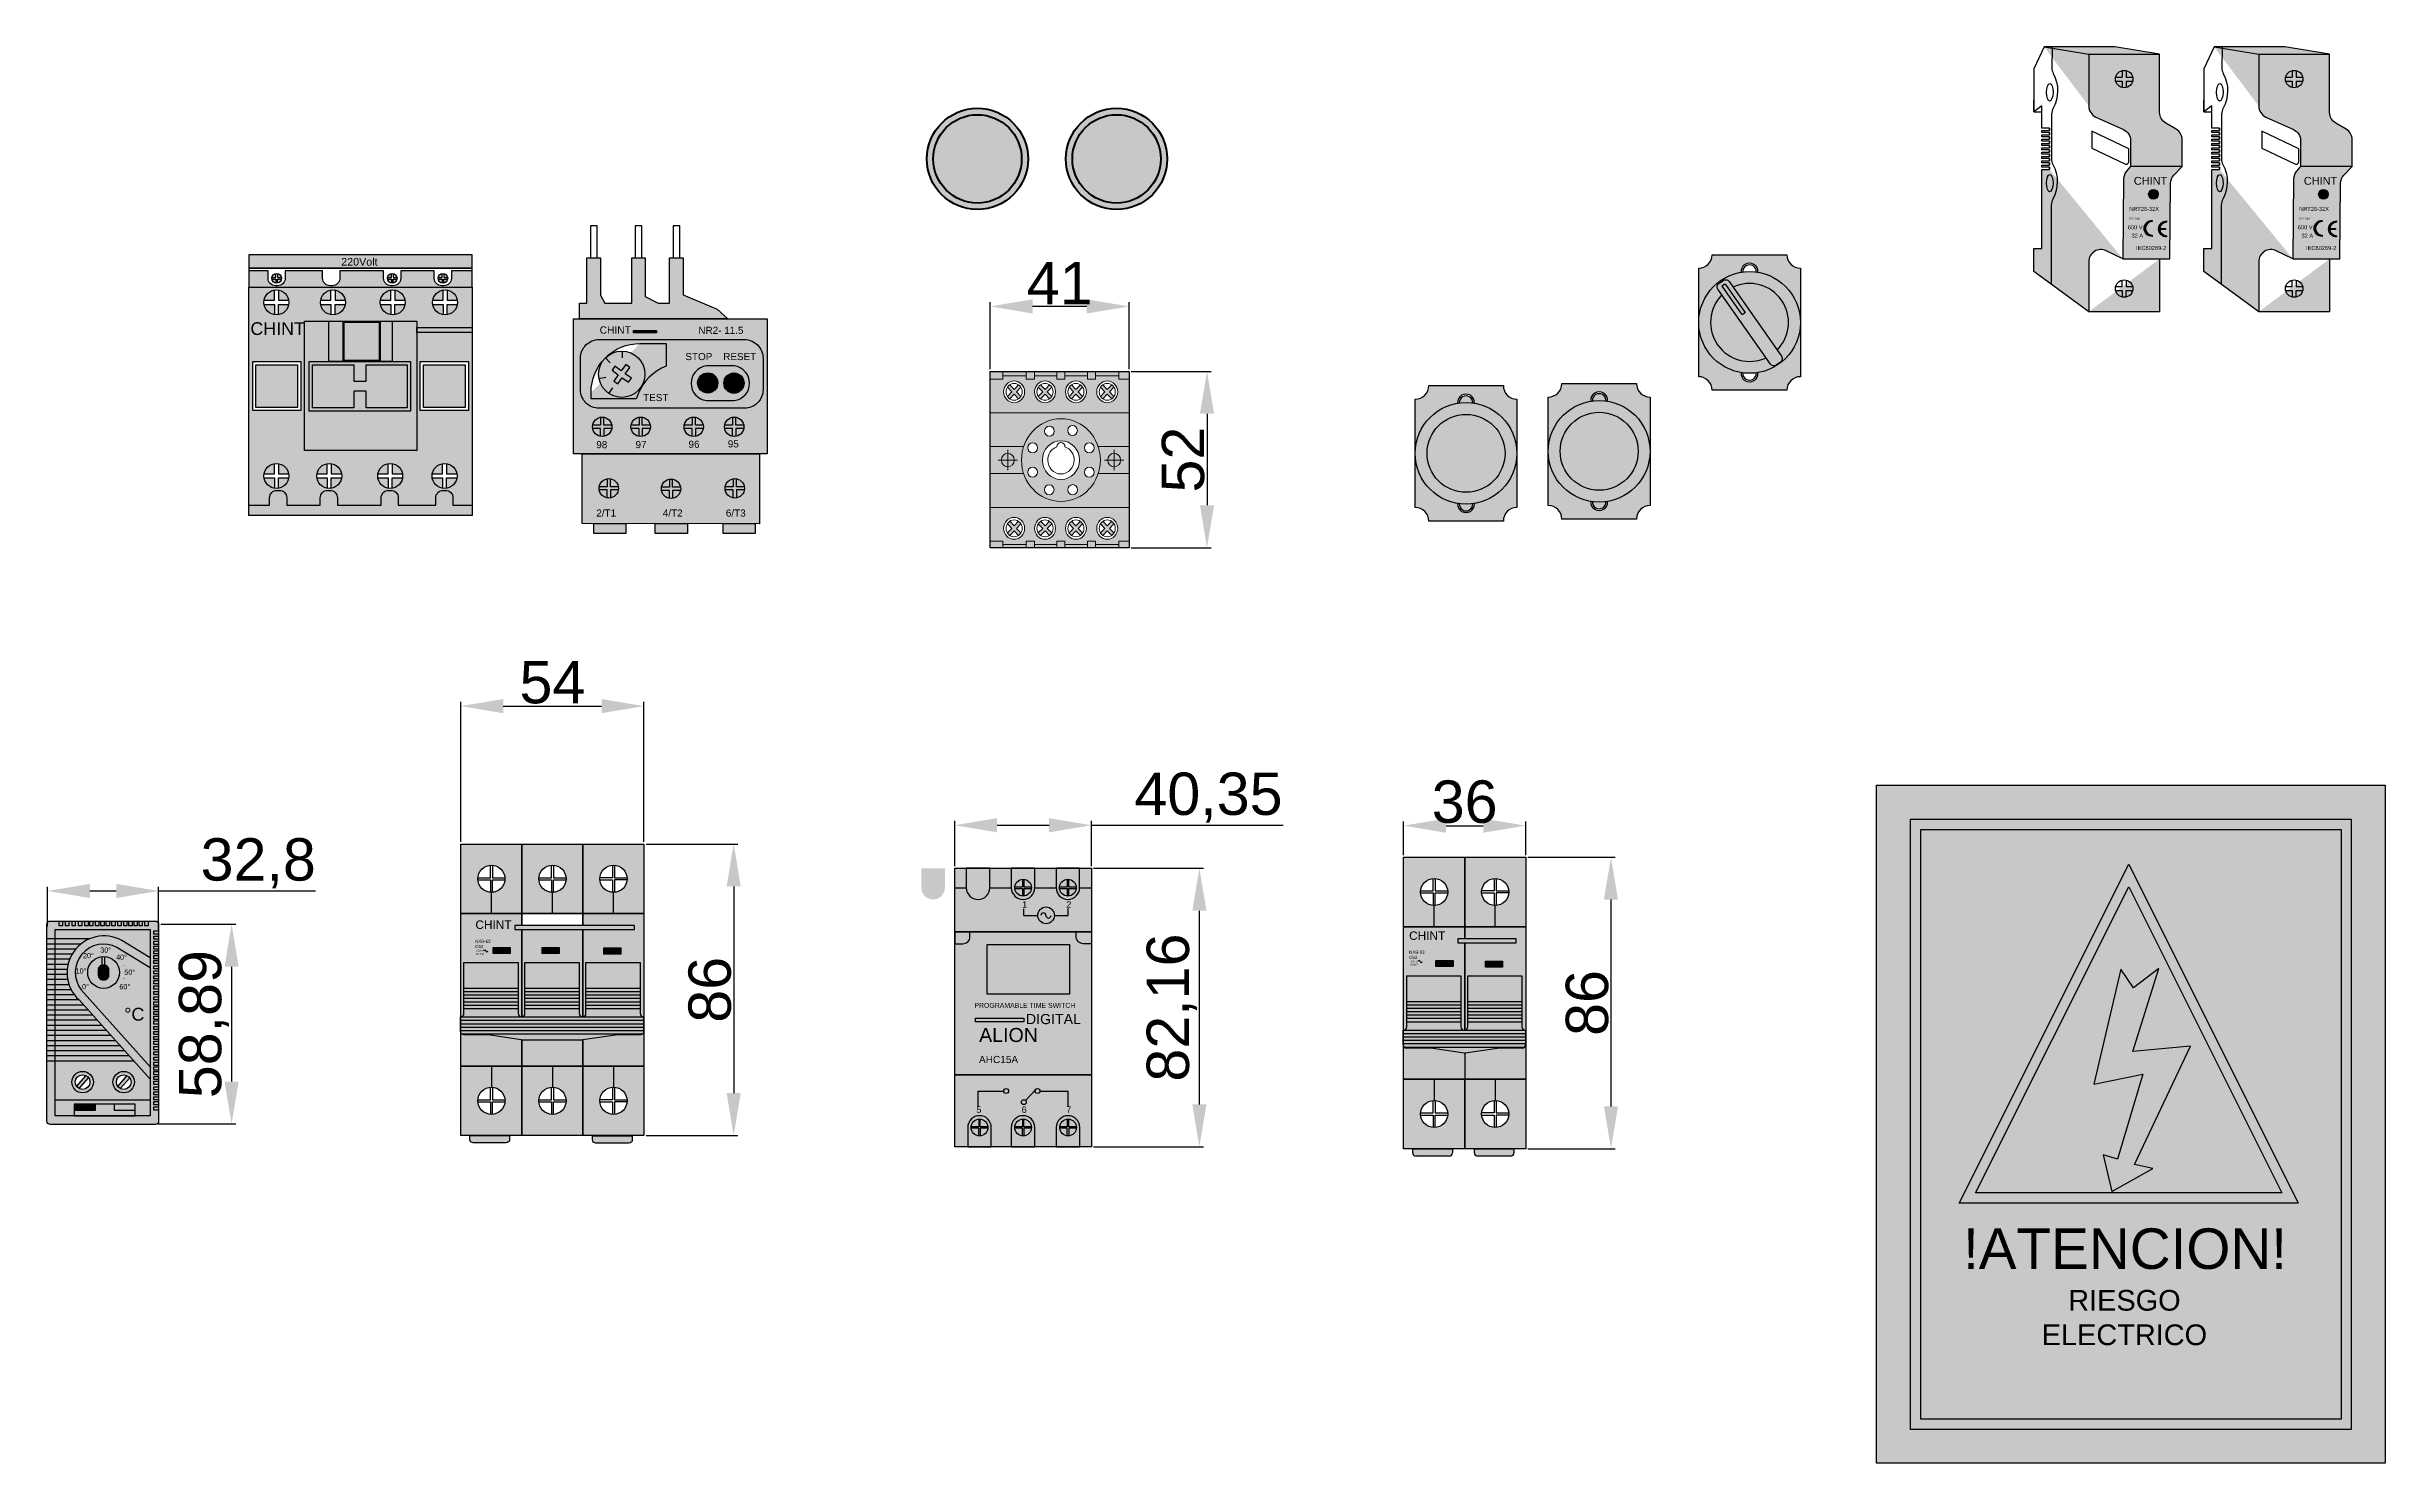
# Model space of a CAD drawing. Header units: millimetres. Extents: x 2499 to 4503, y 2704 to 3691.
# Drawn here: x 2746 to 3436, y 2704 to 3122 of the extents above; entities that cross this region are included whole.
import ezdxf

# ---------------------------------------------------------------- set-up
doc = ezdxf.new("R2010")
doc.units = ezdxf.units.MM
doc.layers.add('Geometría', color=7, linetype='Continuous', true_color=0x008000)
doc.layers.add('Rellenos sólidos', color=7, linetype='Continuous', true_color=0xffffff)
doc.layers.add('Imágenes', color=250, linetype='Continuous')
doc.styles.get("Standard").update_dxf_attribs({"font": 'arial.ttf'})
doc.dimstyles.new('ISO-25', dxfattribs={"dimtxt": 2.5, "dimasz": 2.5, "dimexe": 1.25, "dimexo": 0.625, "dimtad": 1, "dimtxsty": 'Standard', "dimcen": 2.5, "dimadec": 0, "dimazin": 0, "dimtfac": 1, "dimtmove": 0, "dimatfit": 3, "dimfxl": 1, "dimarcsym": 0})

msp = doc.modelspace()

# ---------------------------------------------------------------- texts
at = {"color": 18, "true_color": 0x000000}
msp.add_text('CHINT', height=2.5, dxfattribs=at).set_placement((3148.013, 2858.881))
at = {"color": 18, "true_color": 0x000000, "attachment_point": 1}
for s, width, gutter_width, insert, char_height in [('CHINT', 5.67677, 11.551, (3361.749, 3083.956), 2.3102), ('CHINT', 5.67677, 11.551, (3411.887, 3083.956), 2.3102), ('600 V', 6.26179, 5.96, (3359.969, 3069.69), 1.192), ('12V-24V', 1.53035, 3.114, (3360.197, 3071.925), 0.6228), ('NRT28-32X', 2.92923, 5.96, (3360.38, 3075.116), 1.192), ('600 V', 6.26179, 5.96, (3410.107, 3069.69), 1.192), ('12V-24V', 1.53035, 3.114, (3410.336, 3071.925), 0.6228), ('NRT28-32X', 2.92923, 5.96, (3410.518, 3075.116), 1.192), ('32 A', 5.25749, 5.96, (3361.064, 3067.228), 1.192), ('IEC60269-2', 2.92923, 5.96, (3362.413, 3063.574), 1.192), ('32 A', 5.25749, 5.96, (3411.203, 3067.228), 1.192), ('IEC60269-2', 2.92923, 5.96, (3412.552, 3063.574), 1.192), ('1', 0.54752, 9.557, (3033.875, 2870.252), 1.911), ('2', 0.54752, 9.557, (3046.886, 2870.252), 1.911), ('PROGRAMABLE TIME SWITCH', 31.10749, 7.285, (3019.807, 2840.278), 1.45695), ('DIGITAL', 7.52947, 14.932, (3035.003, 2837.011), 2.9863), ('ALION', 14.08498, 20.678, (3021.192, 2832.89), 4.1356), ('AHC15A', 6.0067, 10.609, (3021.161, 2824.655), 2.1219), ('5', 0.54752, 9.557, (3020.366, 2809.761), 1.911), ('6', 0.54752, 9.557, (3033.75, 2809.761), 1.911), ('7', 0.54752, 9.557, (3046.885, 2809.761), 1.911)]:
    msp.add_mtext_dynamic_manual_height_columns(s, width=width, gutter_width=gutter_width, heights=[0], dxfattribs=dict(at, insert=insert, char_height=char_height))
at = {"color": 0, "insert": (2872.635, 2864.606), "char_height": 2.5, "attachment_point": 1}
msp.add_mtext_dynamic_manual_height_columns('{\\C143;\\c14659450;CHINT}', width=6.29768, gutter_width=12.5, heights=[0], dxfattribs=at)
at = {"layer": 'Imágenes', "color": 18, "true_color": 0x000000}
for s, height, p in [('NXB-63', 0.9275, (3148.011, 2854.803)), ('C63', 0.9275, (3148.045, 2853.242)), ('400 V', 0.5731, (3148.425, 2852.21)), ('60 HZ', 0.5731, (3148.405, 2851.252))]:
    msp.add_text(s, height=height, dxfattribs=at).set_placement(p)
at = {"layer": 'Imágenes', "color": 18, "true_color": 0x000000, "attachment_point": 1}
for s, width, gutter_width, insert, char_height in [('30°', 6.64854, 7.624, (2761.995, 2856.632), 1.5248), ('10°', 6.64854, 7.624, (2754.707, 2850.472), 1.5248), ('20°', 6.64854, 7.624, (2756.896, 2855), 1.5248), ('40°', 6.64854, 7.624, (2766.659, 2854.526), 1.5248), ('.', 6.64854, 7.624, (2768.674, 2852.784), 1.525), ('50°', 6.64854, 7.624, (2769.087, 2850.086), 1.5248), ('0°', 6.64854, 7.624, (2756.628, 2845.848), 1.5248), ('60°', 6.64854, 7.624, (2767.632, 2845.828), 1.5248), ('.', 6.64854, 7.624, (2768.674, 2848.91), 1.525), ('°C', 16.53202, 18.958, (2769.065, 2838.834), 3.7916)]:
    msp.add_mtext_dynamic_manual_height_columns(s, width=width, gutter_width=gutter_width, heights=[0], dxfattribs=dict(at, insert=insert, char_height=char_height))
at = {"layer": 'Imágenes', "attachment_point": 1}
for s, width, gutter_width, insert, char_height in [('NXB-63\\PC63', 0.55487, 4.638, (2872.558, 2858.917), 0.9275), ('400 V \\P60 HZ', 3.81477, 2.866, (2872.884, 2855.968), 0.5731)]:
    msp.add_mtext_dynamic_manual_height_columns(s, width=width, gutter_width=gutter_width, heights=[0], dxfattribs=dict(at, insert=insert, char_height=char_height))
at = {"layer": 'Rellenos sólidos', "color": 18, "true_color": 0x000000, "attachment_point": 1}
for s, width, gutter_width, insert, char_height in [('!ATENCION!', 101.81174, 59.757, (3311.382, 2773.763), 11.9514), ('\\pxqc;RIESGO\\PELECTRICO', 75.92164, 30.506, (3321.012, 2755.602), 6.10125)]:
    msp.add_mtext_dynamic_manual_height_columns(s, width=width, gutter_width=gutter_width, heights=[0], dxfattribs=dict(at, insert=insert, char_height=char_height))

# ---------------------------------------------------------------- blocks, each defined once
blk = doc.blocks.new('*D4')
at = {"layer": 'Defpoints', "color": 0, "transparency": 16777216}
for p in [(2922.35, 2927.83), (2868.35, 2887.16), (2922.35, 2887.16)]:
    blk.add_point(p, dxfattribs=at)
at = {"layer": 'Rellenos sólidos', "color": 0, "lineweight": -2, "transparency": 16777216}
for p, q in [((2868.35, 2887.78), (2868.35, 2929.08)), ((2880.85, 2927.83), (2909.85, 2927.83)), ((2922.35, 2887.78), (2922.35, 2929.08))]:
    blk.add_line(p, q, dxfattribs=at)
at = {"layer": 'Rellenos sólidos', "color": 0, "transparency": 16777216}
for points in [[(2880.85, 2929.92), (2880.85, 2925.75), (2868.35, 2927.83)], [(2909.85, 2929.92), (2909.85, 2925.75), (2922.35, 2927.83)]]:
    blk.add_solid(points, dxfattribs=at)
at = {"layer": 'Rellenos sólidos', "color": 0, "transparency": 16777216, "insert": (2895.35, 2934.82), "char_height": 12.5, "attachment_point": 5}
blk.add_mtext('54', dxfattribs=at)
blk = doc.blocks.new('*D5')
at = {"layer": 'Defpoints', "color": 0, "transparency": 16777216}
for p in [(2922.35, 2887.16), (2922.35, 2801.16), (2948.8, 2801.16)]:
    blk.add_point(p, dxfattribs=at)
at = {"layer": 'Rellenos sólidos', "color": 0, "lineweight": -2, "transparency": 16777216}
for p, q in [((2922.98, 2887.16), (2950.05, 2887.16)), ((2948.8, 2874.66), (2948.8, 2813.66)), ((2922.98, 2801.16), (2950.05, 2801.16))]:
    blk.add_line(p, q, dxfattribs=at)
at = {"layer": 'Rellenos sólidos', "color": 0, "transparency": 16777216}
for points in [[(2946.72, 2874.66), (2950.89, 2874.66), (2948.8, 2887.16)], [(2946.72, 2813.66), (2950.89, 2813.66), (2948.8, 2801.16)]]:
    blk.add_solid(points, dxfattribs=at)
at = {"layer": 'Rellenos sólidos', "color": 0, "transparency": 16777216, "insert": (2941.8, 2844.16), "char_height": 12.5, "attachment_point": 5, "rotation": 90}
blk.add_mtext('86', dxfattribs=at)
blk = doc.blocks.new('*D8')
at = {"layer": 'Defpoints', "color": 0, "transparency": 16777216}
for p in [(2779.21, 2873.31), (2746.42, 2862.21), (2779.21, 2861.07)]:
    blk.add_point(p, dxfattribs=at)
at = {"layer": 'Rellenos sólidos', "color": 0, "lineweight": -2, "transparency": 16777216}
for p, q in [((2746.42, 2862.83), (2746.42, 2874.56)), ((2758.92, 2873.31), (2766.71, 2873.31)), ((2779.21, 2861.7), (2779.21, 2874.56)), ((2779.21, 2873.31), (2825.45, 2873.31))]:
    blk.add_line(p, q, dxfattribs=at)
at = {"layer": 'Rellenos sólidos', "color": 0, "transparency": 16777216}
for points in [[(2758.92, 2875.39), (2758.92, 2871.23), (2746.42, 2873.31)], [(2766.71, 2875.39), (2766.71, 2871.23), (2779.21, 2873.31)]]:
    blk.add_solid(points, dxfattribs=at)
at = {"layer": 'Rellenos sólidos', "color": 0, "transparency": 16777216, "insert": (2808.58, 2881.45), "char_height": 12.5, "attachment_point": 5}
blk.add_mtext('32,8', dxfattribs=at)
blk = doc.blocks.new('*D9')
at = {"layer": 'Defpoints', "color": 0, "transparency": 16777216}
for p in [(2779.21, 2863.47), (2778.24, 2804.58), (2800.72, 2804.58)]:
    blk.add_point(p, dxfattribs=at)
at = {"layer": 'Rellenos sólidos', "color": 0, "lineweight": -2, "transparency": 16777216}
for p, q in [((2779.84, 2863.47), (2801.97, 2863.47)), ((2800.72, 2850.97), (2800.72, 2817.08)), ((2778.87, 2804.58), (2801.97, 2804.58))]:
    blk.add_line(p, q, dxfattribs=at)
at = {"layer": 'Rellenos sólidos', "color": 0, "transparency": 16777216}
for points in [[(2798.64, 2850.97), (2802.81, 2850.97), (2800.72, 2863.47)], [(2798.64, 2817.08), (2802.81, 2817.08), (2800.72, 2804.58)]]:
    blk.add_solid(points, dxfattribs=at)
at = {"layer": 'Rellenos sólidos', "color": 0, "transparency": 16777216, "insert": (2792.59, 2834.02), "char_height": 12.5, "attachment_point": 5, "rotation": 90}
blk.add_mtext('58,89', dxfattribs=at)
blk = doc.blocks.new('CONTACCHINT')
at = {"transparency": 33554681}
h = blk.add_hatch(color=150, dxfattribs=at)
h.dxf.hatch_style = 1
h.paths.add_polyline_path([(33.17, 38.78), (-32.76, 38.78), (-32.76, 34.89), (33.17, 34.89)])
at = {"true_color": 0x000000, "transparency": 33554681}
h = blk.add_hatch(color=18, dxfattribs=at)
h.dxf.hatch_style = 1
h.paths.add_polyline_path([(-16.26, 19.2), (-16.29, 19.2), (-16.26, 19.22), (-16.26, 19.2), (16.79, 19.2), (16.79, 17.37), (33.18, 17.37), (33.18, 19.2), (33.18, 29.21), (-32.76, 29.21), (-32.76, -35.06), (-26.61, -35.06), (-26.61, -32.9, -0.414214), (-24.41, -30.7), (-23.74, -30.7, -0.414214), (-21.54, -32.9), (-21.54, -35.06), (-11.67, -35.06), (-11.67, -32.9, -0.414214), (-9.47, -30.7), (-8.8, -30.7, -0.414214), (-6.6, -32.9), (-6.6, -35.06), (6.3, -35.06), (6.3, -32.9, -0.414214), (8.5, -30.7), (9.17, -30.7, -0.414214), (11.37, -32.9), (11.37, -35.06), (22.41, -35.06), (22.41, -32.9, -0.414214), (24.61, -30.7), (25.28, -30.7, -0.414214), (27.48, -32.9), (27.48, -35.06), (33.18, -35.06), (33.18, 15.9), (16.79, 15.9), (16.79, -18.9), (-16.26, -18.9)])
h.paths.add_polyline_path([(-17.39, 7.31), (-17.39, -7.16), (-31.57, -7.16), (-31.57, 7.31)], flags=16)
h.paths.add_polyline_path([(-18.34, 6.36), (-18.34, -6.22), (-30.63, -6.22), (-30.63, 6.36)], flags=0)
h.paths.add_polyline_path([(-28.26, 24.75, -1), (-20.89, 24.75, -1)], flags=16)
h.paths.add_polyline_path([(-11.59, 24.75, -1), (-4.22, 24.75, -1)], flags=16)
h.paths.add_polyline_path([(-20.89, -26.43, -1), (-28.26, -26.43, -1)], flags=16)
h.paths.add_polyline_path([(6.05, 24.75, -1), (13.42, 24.75, -1)], flags=16)
h.paths.add_polyline_path([(-5.32, -26.43, -1), (-12.69, -26.43, -1)], flags=16)
h.paths.add_polyline_path([(17.85, 7.31), (32.03, 7.31), (32.03, -7.16), (17.85, -7.16)], flags=16)
h.paths.add_polyline_path([(18.79, 6.36), (31.08, 6.36), (31.08, -6.22), (18.79, -6.22)], flags=0)
h.paths.add_polyline_path([(12.66, -26.43, -1), (5.29, -26.43, -1)], flags=16)
h.paths.add_polyline_path([(21.48, 24.75, -1), (28.85, 24.75, -1)], flags=16)
h.paths.add_polyline_path([(28.68, -26.43, -1), (21.31, -26.43, -1)], flags=16)
h.paths.add_polyline_path([(-33.46, 13.01), (-15.49, 13.01), (-15.49, 20.78), (-33.46, 20.78)], flags=9)
at = {"true_color": 0xffffff, "transparency": 33554681}
h = blk.add_hatch(color=7, dxfattribs=at)
h.dxf.hatch_style = 1
h.paths.add_polyline_path([(-27.06, 34.04), (-32.76, 34.04), (-32.76, 29.21), (33.18, 29.21), (33.18, 34.04), (27.03, 34.04), (27.03, 31.88, -0.414214), (24.83, 29.68), (24.16, 29.68, -0.414214), (21.96, 31.88), (21.96, 34.04), (12.09, 34.04), (12.09, 31.88, -0.414214), (9.89, 29.68), (9.22, 29.68, -0.414214), (7.02, 31.88), (7.02, 34.04), (-5.88, 34.04), (-5.88, 31.88, -0.414214), (-8.08, 29.68), (-8.75, 29.68, -0.414214), (-10.95, 31.88), (-10.95, 34.04), (-21.99, 34.04), (-21.99, 31.88, -0.414214), (-24.19, 29.68), (-24.86, 29.68, -0.414214), (-27.06, 31.88)])
h = blk.add_hatch(color=7, dxfattribs=at)
h.dxf.hatch_style = 1
h.paths.add_polyline_path([(-23.96, -22.8), (-23.96, -25.82), (-20.94, -25.82, 0.319198)])
h.paths.add_polyline_path([(-25.19, -22.8, 0.319198), (-28.21, -25.82), (-25.19, -25.82)])
h.paths.add_polyline_path([(-25.19, -27.05), (-28.21, -27.05, 0.319198), (-25.19, -30.06)])
h.paths.add_polyline_path([(-20.94, -27.05), (-23.96, -27.05), (-23.96, -30.06, 0.319198)])
h.paths.add_polyline_path([(-9.62, -22.8, 0.319198), (-12.64, -25.82), (-9.62, -25.82)])
h.paths.add_polyline_path([(-8.39, -22.8), (-8.39, -25.82), (-5.37, -25.82, 0.319198)])
h.paths.add_polyline_path([(-5.37, -27.05), (-8.39, -27.05), (-8.39, -30.06, 0.319198)])
h.paths.add_polyline_path([(-9.62, -27.05), (-12.64, -27.05, 0.319198), (-9.62, -30.06)])
h.paths.add_polyline_path([(9.59, -22.8), (9.59, -25.82), (12.6, -25.82, 0.319198)])
h.paths.add_polyline_path([(8.36, -22.8, 0.319198), (5.34, -25.82), (8.36, -25.82)])
h.paths.add_polyline_path([(8.36, -27.05), (5.34, -27.05, 0.319198), (8.36, -30.06)])
h.paths.add_polyline_path([(12.6, -27.05), (9.59, -27.05), (9.59, -30.06, 0.319198)])
h.paths.add_polyline_path([(24.38, -22.8, 0.319198), (21.36, -25.82), (24.38, -25.82)])
h.paths.add_polyline_path([(24.38, -27.05), (21.36, -27.05, 0.319198), (24.38, -30.06)])
h.paths.add_polyline_path([(28.63, -27.05), (25.61, -27.05), (25.61, -30.06, 0.319198)])
h.paths.add_polyline_path([(25.61, -22.8), (25.61, -25.82), (28.63, -25.82, 0.319198)])
h.paths.add_polyline_path([(-7.29, 28.38), (-7.29, 25.36), (-4.27, 25.36, 0.319198)])
h.paths.add_polyline_path([(-8.52, 28.38, 0.319198), (-11.54, 25.36), (-8.52, 25.36)])
h.paths.add_polyline_path([(-8.52, 24.13), (-11.54, 24.13, 0.319198), (-8.52, 21.11)])
h.paths.add_polyline_path([(-4.27, 24.13), (-7.29, 24.13), (-7.29, 21.11, 0.319198)])
h.paths.add_polyline_path([(-23.96, 28.38), (-23.96, 25.36), (-20.94, 25.36, 0.319198)])
h.paths.add_polyline_path([(-25.19, 28.38, 0.319198), (-28.21, 25.36), (-25.19, 25.36)])
h.paths.add_polyline_path([(-25.19, 24.13), (-28.21, 24.13, 0.319198), (-25.19, 21.11)])
h.paths.add_polyline_path([(-20.94, 24.13), (-23.96, 24.13), (-23.96, 21.11, 0.319198)])
h.paths.add_polyline_path([(9.12, 28.38, 0.319198), (6.1, 25.36), (9.12, 25.36)])
h.paths.add_polyline_path([(9.12, 24.13), (6.1, 24.13, 0.319198), (9.12, 21.11)])
h.paths.add_polyline_path([(13.37, 24.13), (10.35, 24.13), (10.35, 21.11, 0.319198)])
h.paths.add_polyline_path([(10.35, 28.38), (10.35, 25.36), (13.37, 25.36, 0.319198)])
h.paths.add_polyline_path([(24.55, 28.38, 0.319198), (21.53, 25.36), (24.55, 25.36)])
h.paths.add_polyline_path([(25.78, 28.38), (25.78, 25.36), (28.8, 25.36, 0.319198)])
h.paths.add_polyline_path([(28.8, 24.13), (25.78, 24.13), (25.78, 21.11, 0.319198)])
h.paths.add_polyline_path([(24.55, 24.13), (21.53, 24.13, 0.319198), (24.55, 21.11)])
h.paths.add_polyline_path([(25.91, 31.62), (24.75, 31.62), (24.75, 30.46, 0.319198)])
h.paths.add_polyline_path([(24.75, 33.26), (24.75, 32.09), (25.91, 32.09, 0.319198)])
h.paths.add_polyline_path([(24.27, 33.26, 0.319198), (23.11, 32.09), (24.27, 32.09)])
h.paths.add_polyline_path([(24.27, 31.62), (23.11, 31.62, 0.319198), (24.27, 30.46)])
h.paths.add_polyline_path([(10.97, 31.62), (9.81, 31.62), (9.81, 30.46, 0.319198)])
h.paths.add_polyline_path([(9.81, 33.26), (9.81, 32.09), (10.97, 32.09, 0.319198)])
h.paths.add_polyline_path([(9.33, 33.26, 0.319198), (8.17, 32.09), (9.33, 32.09)])
h.paths.add_polyline_path([(9.33, 31.62), (8.17, 31.62, 0.319198), (9.33, 30.46)])
h.paths.add_polyline_path([(-24.75, 33.26, 0.319198), (-25.91, 32.09), (-24.75, 32.09)])
h.paths.add_polyline_path([(-24.27, 33.26), (-24.27, 32.09), (-23.11, 32.09, 0.319198)])
h.paths.add_polyline_path([(-23.11, 31.62), (-24.27, 31.62), (-24.27, 30.46, 0.319198)])
h.paths.add_polyline_path([(-24.75, 31.62), (-25.91, 31.62, 0.319198), (-24.75, 30.46)])
at = {"true_color": 0x000000}
h = blk.add_hatch(color=18, dxfattribs=at)
h.dxf.hatch_style = 1
h.paths.add_polyline_path([(-16.26, 19.2), (16.79, 19.2), (16.79, -18.9), (-16.26, -18.9)])
h = blk.add_hatch(color=150)
h.dxf.hatch_style = 1
h.paths.add_polyline_path([(16.79, 17.37), (33.18, 17.37), (33.18, 15.9), (16.79, 15.9)])
h = blk.add_hatch(color=150)
h.dxf.hatch_style = 1
h.paths.add_polyline_path([(-30.63, 6.36), (-18.34, 6.36), (-18.34, -6.22), (-30.63, -6.22)])
h.paths.add_polyline_path([(18.79, 6.36), (31.08, 6.36), (31.08, -6.22), (18.79, -6.22)])
h = blk.add_hatch(color=150)
h.dxf.hatch_style = 1
h.paths.add_polyline_path([(13.97, 6.37), (13.97, -6.37), (1.86, -6.37), (1.86, -1.48), (-1.75, -1.48), (-1.75, -6.37), (-13.96, -6.37), (-13.96, 6.37), (-1.75, 6.37), (-1.75, 1.48), (1.86, 1.48), (1.86, 6.37)])
at = {"true_color": 0xffffff, "transparency": 33554681}
h = blk.add_hatch(color=7, dxfattribs=at)
h.dxf.hatch_style = 1
h.paths.add_polyline_path([(33.18, -35.06), (27.48, -35.06), (27.48, -32.9, 0.414214), (25.28, -30.7), (24.61, -30.7, 0.414214), (22.41, -32.9), (22.41, -35.06), (11.37, -35.06), (11.37, -32.9, 0.414214), (9.17, -30.7), (8.5, -30.7, 0.414214), (6.3, -32.9), (6.3, -35.06), (-6.6, -35.06), (-6.6, -32.9, 0.414214), (-8.8, -30.7), (-9.47, -30.7, 0.414214), (-11.67, -32.9), (-11.67, -35.06), (-21.54, -35.06), (-21.54, -32.9, 0.414214), (-23.74, -30.7), (-24.41, -30.7, 0.414214), (-26.61, -32.9), (-26.61, -35.06), (-32.76, -35.06), (-32.76, -38.12), (33.18, -38.12)])
blk.add_line((16.7, 19.21), (16.79, 19.1))
at = {"color": 0}
for points in [[(-32.76, 34.89), (33.17, 34.89), (33.17, 38.78), (-32.76, 38.78)], [(-32.76, 29.21), (33.18, 29.21), (33.18, 34.89), (-32.76, 34.89)]]:
    blk.add_lwpolyline(points, close=True, dxfattribs=at)
blk.add_lwpolyline([(33.18, 34.04), (27.03, 34.04), (27.03, 31.88, -0.414214), (24.83, 29.68), (24.16, 29.68, -0.414214), (21.96, 31.88), (21.96, 34.04), (12.09, 34.04), (12.09, 31.88, -0.414214), (9.89, 29.68), (9.22, 29.68, -0.414214), (7.02, 31.88), (7.02, 34.04), (-5.88, 34.04), (-5.88, 31.88, -0.414214), (-8.08, 29.68), (-8.75, 29.68, -0.414214), (-10.95, 31.88), (-10.95, 34.04), (-21.99, 34.04), (-21.99, 31.88, -0.414214), (-24.19, 29.68), (-24.86, 29.68, -0.414214), (-27.06, 31.88), (-27.06, 34.04), (-32.76, 34.04)], format="xyb")
for points in [[(-32.76, 29.21), (33.18, 29.21), (33.18, -38.12), (-32.76, -38.12)], [(-16.26, 19.2), (16.79, 19.2), (16.79, -18.9), (-16.26, -18.9)], [(-9.17, 19.2), (-4.94, 19.2), (-4.94, 7.32), (-9.17, 7.32)], [(-4.94, 19.2), (6.02, 19.2), (6.02, 7.32), (-4.94, 7.32)], [(-4.63, 18.89), (5.71, 18.89), (5.71, 7.63), (-4.63, 7.63)], [(6.02, 19.2), (9.56, 19.2), (9.56, 7.32), (6.02, 7.32)], [(16.79, 17.37), (33.18, 17.37), (33.18, 15.9), (16.79, 15.9)], [(-31.57, 7.31), (-17.39, 7.31), (-17.39, -7.16), (-31.57, -7.16)], [(14.92, 7.32), (14.92, -7.32), (-14.91, -7.32), (-14.91, 7.32)], [(17.85, 7.31), (32.03, 7.31), (32.03, -7.16), (17.85, -7.16)], [(-30.63, 6.36), (-18.34, 6.36), (-18.34, -6.22), (-30.63, -6.22)], [(13.97, 6.37), (13.97, -6.37), (1.86, -6.37), (1.86, -1.48), (-1.75, -1.48), (-1.75, -6.37), (-13.96, -6.37), (-13.96, 6.37), (-1.75, 6.37), (-1.75, 1.48), (1.86, 1.48), (1.86, 6.37)], [(18.79, 6.36), (31.08, 6.36), (31.08, -6.22), (18.79, -6.22)]]:
    blk.add_lwpolyline(points, close=True)
at = {"color": 18, "true_color": 0x000000}
for points in [[(-28.21, 25.36), (-25.19, 25.36), (-25.19, 28.38)], [(-23.96, 28.38), (-23.96, 25.36), (-20.94, 25.36)], [(-11.54, 25.36), (-8.52, 25.36), (-8.52, 28.38)], [(-7.29, 28.38), (-7.29, 25.36), (-4.27, 25.36)], [(6.1, 25.36), (9.12, 25.36), (9.12, 28.38)], [(10.35, 28.38), (10.35, 25.36), (13.37, 25.36)], [(21.53, 25.36), (24.55, 25.36), (24.55, 28.38)], [(25.78, 28.38), (25.78, 25.36), (28.8, 25.36)], [(-28.21, 24.13), (-25.19, 24.13), (-25.19, 21.11)], [(-23.96, 21.11), (-23.96, 24.13), (-20.94, 24.13)], [(-11.54, 24.13), (-8.52, 24.13), (-8.52, 21.11)], [(-7.29, 21.11), (-7.29, 24.13), (-4.27, 24.13)], [(6.1, 24.13), (9.12, 24.13), (9.12, 21.11)], [(10.35, 21.11), (10.35, 24.13), (13.37, 24.13)], [(21.53, 24.13), (24.55, 24.13), (24.55, 21.11)], [(25.78, 21.11), (25.78, 24.13), (28.8, 24.13)], [(-28.21, -25.82), (-25.19, -25.82), (-25.19, -22.8)], [(-28.21, -27.05), (-25.19, -27.05), (-25.19, -30.06)], [(-23.96, -22.8), (-23.96, -25.82), (-20.94, -25.82)], [(-23.96, -30.06), (-23.96, -27.05), (-20.94, -27.05)], [(-12.64, -25.82), (-9.62, -25.82), (-9.62, -22.8)], [(-12.64, -27.05), (-9.62, -27.05), (-9.62, -30.06)], [(-8.39, -22.8), (-8.39, -25.82), (-5.37, -25.82)], [(-8.39, -30.06), (-8.39, -27.05), (-5.37, -27.05)], [(5.34, -25.82), (8.36, -25.82), (8.36, -22.8)], [(5.34, -27.05), (8.36, -27.05), (8.36, -30.06)], [(9.59, -22.8), (9.59, -25.82), (12.6, -25.82)], [(9.59, -30.06), (9.59, -27.05), (12.6, -27.05)], [(21.36, -25.82), (24.38, -25.82), (24.38, -22.8)], [(21.36, -27.05), (24.38, -27.05), (24.38, -30.06)], [(25.61, -22.8), (25.61, -25.82), (28.63, -25.82)], [(25.61, -30.06), (25.61, -27.05), (28.63, -27.05)]]:
    blk.add_lwpolyline(points, dxfattribs=at)
for points in [[(-25.91, 32.09), (-24.75, 32.09), (-24.75, 33.26)], [(-25.91, 31.62), (-24.75, 31.62), (-24.75, 30.46)], [(-24.27, 33.26), (-24.27, 32.09), (-23.11, 32.09)], [(-24.27, 30.46), (-24.27, 31.62), (-23.11, 31.62)], [(8.17, 32.09), (9.33, 32.09), (9.33, 33.26)], [(8.17, 31.62), (9.33, 31.62), (9.33, 30.46)], [(9.81, 33.26), (9.81, 32.09), (10.97, 32.09)], [(9.81, 30.46), (9.81, 31.62), (10.97, 31.62)], [(23.11, 32.09), (24.27, 32.09), (24.27, 33.26)], [(23.11, 31.62), (24.27, 31.62), (24.27, 30.46)], [(24.75, 33.26), (24.75, 32.09), (25.91, 32.09)], [(24.75, 30.46), (24.75, 31.62), (25.91, 31.62)], [(-16.28, 19.21), (-16.29, 19.2), (16.79, 19.2)], [(33.18, 19.2), (33.18, -18.9)], [(-1.75, 7.32), (1.86, 7.32)], [(1.86, -7.32), (-1.75, -7.32)], [(16.7, -19.01), (16.79, -18.9), (-16.26, -18.9)]]:
    blk.add_lwpolyline(points)
blk.add_lwpolyline([(-32.76, -35.06), (-26.61, -35.06), (-26.61, -32.9, -0.414214), (-24.41, -30.7), (-23.74, -30.7, -0.414214), (-21.54, -32.9), (-21.54, -35.06), (-11.67, -35.06), (-11.67, -32.9, -0.414214), (-9.47, -30.7), (-8.8, -30.7, -0.414214), (-6.6, -32.9), (-6.6, -35.06), (6.3, -35.06), (6.3, -32.9, -0.414214), (8.5, -30.7), (9.17, -30.7, -0.414214), (11.37, -32.9), (11.37, -35.06), (22.41, -35.06), (22.41, -32.9, -0.414214), (24.61, -30.7), (25.28, -30.7, -0.414214), (27.48, -32.9), (27.48, -35.06), (33.18, -35.06)], format="xyb", dxfattribs=at)
for centre in [(-24.58, 24.75), (-7.91, 24.75), (9.73, 24.75), (25.16, 24.75), (-24.58, -26.43), (-9, -26.43), (8.97, -26.43), (25, -26.43)]:
    blk.add_circle(centre, 3.68, dxfattribs=at)
for centre in [(-24.51, 31.86), (9.57, 31.86), (24.51, 31.86)]:
    blk.add_circle(centre, 1.42)
at = {"color": 18, "true_color": 0x000000, "insert": (-5.48, 37.87), "char_height": 2.2669, "attachment_point": 1}
blk.add_mtext_dynamic_manual_height_columns('{\\C7;220Volt}', width=7.7204, gutter_width=11.33, heights=[0], dxfattribs=at)
at = {"color": 150, "insert": (-32.25, 18.9), "char_height": 3.768, "attachment_point": 1}
blk.add_mtext_dynamic_manual_height_columns('CHINT', width=9.2597, gutter_width=18.84, heights=[0], dxfattribs=at)
blk = doc.blocks.new('RELAY CHINT')
at = {"true_color": 0x000000}
h = blk.add_hatch(color=18, dxfattribs=at)
h.dxf.hatch_style = 1
h.paths.add_polyline_path([(-6.26, 28.74), (-2.46, 26.79), (0.88, 26.79), (0.88, 40.19), (4.89, 40.19), (4.89, 29.26), (14.89, 24.98), (18.13, 22.16), (-25.65, 22.16), (-25.65, 26.79), (-23.48, 26.79), (-23.48, 40.19), (-19.47, 40.19), (-19.47, 29.18), (-18.15, 26.79), (-10.27, 26.79), (-10.27, 40.19), (-6.26, 40.19)])
h = blk.add_hatch(color=7)
h.dxf.hatch_style = 1
h.paths.add_polyline_path([(-27.42, 22.16), (29.64, 22.16), (29.64, -17.66), (-27.42, -17.66)])
h = blk.add_hatch(color=18, dxfattribs=at)
h.dxf.hatch_style = 1
edge = h.paths.add_edge_path()
edge.add_arc((5.07, -5.23), 14.42, 111.17335, 158.41793)
edge.add_line((-8.33, 0.07), (-8.94, -1.46))
edge.add_line((-8.94, -1.46), (-22.25, -1.46))
edge.add_line((-22.25, -1.46), (-22.25, 0.47))
edge.add_arc((-7.84, 0.47), 14.42, 90, 180, ccw=False)
edge.add_line((-7.84, 14.89), (-0.12, 14.89))
edge.add_line((-0.12, 14.89), (-0.13, 8.21))
h = blk.add_hatch(color=150)
h.dxf.hatch_style = 1
h.paths.add_polyline_path([(-9.76, 18.69), (-2.92, 18.69), (-2.92, 18.02), (-9.76, 18.02)])
edge = h.paths.add_edge_path()
edge.add_arc((-13.2, 5.83), 6.83, 0, 360)
h = blk.add_hatch(color=5)
h.dxf.hatch_style = 1
h.paths.add_polyline_path([(-9.76, 18.69), (-2.92, 18.69), (-2.92, 18.02), (-9.76, 18.02)])
h = blk.add_hatch(color=150)
h.dxf.hatch_style = 1
h.paths.add_polyline_path([(-9.76, 18.69), (-2.92, 18.69), (-2.92, 18.02), (-9.76, 18.02)])
h = blk.add_hatch(color=5)
h.dxf.hatch_style = 1
edge = h.paths.add_edge_path()
edge.add_arc((-13.2, 5.83), 6.83, 0, 360)
h = blk.add_hatch(color=18, dxfattribs=at)
h.dxf.hatch_style = 1
edge = h.paths.add_edge_path()
edge.add_arc((12.42, 3.16), 5.16, 97.16394, 262.83606)
edge.add_line((11.77, -1.96), (19.97, -1.96))
edge.add_arc((19.32, 3.16), 5.16, 277.16394, 442.83606)
edge.add_line((19.97, 8.28), (11.77, 8.28))
at = {"true_color": 0xed1f24}
h = blk.add_hatch(color=240, dxfattribs=at)
h.dxf.hatch_style = 1
edge = h.paths.add_edge_path()
edge.add_arc((12.16, 3.26), 2.98, 0, 360)
h = blk.add_hatch(color=5)
h.dxf.hatch_style = 1
edge = h.paths.add_edge_path()
edge.add_arc((19.89, 3.22), 2.99, 0, 360)
h = blk.add_hatch(color=150)
h.dxf.hatch_style = 1
edge = h.paths.add_edge_path()
edge.add_arc((19.89, 3.22), 2.99, 0, 360)
h = blk.add_hatch(color=7)
h.dxf.hatch_style = 1
h.paths.add_polyline_path([(-24.84, -17.66), (27.44, -17.66), (27.44, -38.33), (-24.84, -38.18)])
at = {"true_color": 0x000000}
h = blk.add_hatch(color=18, dxfattribs=at)
h.dxf.hatch_style = 1
h.paths.add_polyline_path([(-21.46, -38.19), (-12.01, -38.19), (-12.01, -41.18), (-21.46, -41.18)])
h = blk.add_hatch(color=18, dxfattribs=at)
h.dxf.hatch_style = 1
h.paths.add_polyline_path([(-3.31, -38.19), (6.14, -38.19), (6.14, -41.18), (-3.31, -41.18)])
h = blk.add_hatch(color=18, dxfattribs=at)
h.dxf.hatch_style = 1
h.paths.add_polyline_path([(16.66, -38.19), (26.11, -38.19), (26.11, -41.18), (16.66, -41.18)])
for p, q in [((-18.03, 10.67), (-16.6, 9.23)), ((-13.04, 12.66), (-13.09, 10.64)), ((-19.92, 4.55), (-17.92, 4.93)), ((-16.99, 0.14), (-15.87, 1.83))]:
    blk.add_line(p, q)
at = {"color": 18, "lineweight": 211, "true_color": 0x000000}
for p, q in [((19.39, 3.76), (16.95, 3.76)), ((19.89, 5.29), (19.39, 6.2)), ((19.39, 6.2), (19.39, 3.76)), ((20.38, 6.2), (19.89, 5.29)), ((20.38, 3.76), (20.38, 6.2)), ((22.82, 3.76), (20.38, 3.76))]:
    blk.add_line(p, q, dxfattribs=at)
for points in [[(-22.42, 40.19), (-20.48, 40.19), (-20.48, 49.57), (-22.42, 49.57)], [(-9.21, 40.19), (-7.27, 40.19), (-7.27, 49.57), (-9.21, 49.57)], [(1.94, 40.19), (3.88, 40.19), (3.88, 49.57), (1.94, 49.57)], [(-6.26, 28.74), (-2.46, 26.79), (0.88, 26.79), (0.88, 40.19), (4.89, 40.19), (4.89, 29.26), (14.89, 24.98), (18.13, 22.16), (-25.65, 22.16), (-25.65, 26.79), (-23.48, 26.79), (-23.48, 40.19), (-19.47, 40.19), (-19.47, 29.18), (-18.15, 26.79), (-10.27, 26.79), (-10.27, 40.19), (-6.26, 40.19)], [(-12.17, 5.99), (-10.83, 7.83), (-12.02, 8.7), (-13.36, 6.86), (-15.21, 8.2), (-16.07, 7.01), (-14.23, 5.67), (-15.58, 3.83), (-14.39, 2.96), (-13.04, 4.8), (-11.2, 3.46), (-10.33, 4.65)]]:
    blk.add_lwpolyline(points, close=True)
at = {"color": 18, "true_color": 0x000000}
for points in [[(-27.42, 22.16), (29.64, 22.16), (29.64, -17.66), (-27.42, -17.66)], [(-24.84, -17.66), (27.44, -17.66), (27.44, -38.33), (-24.84, -38.18)], [(-21.46, -38.19), (-12.01, -38.19), (-12.01, -41.18), (-21.46, -41.18)], [(-3.31, -38.19), (6.14, -38.19), (6.14, -41.18), (-3.31, -41.18)], [(16.66, -38.19), (26.11, -38.19), (26.11, -41.18), (16.66, -41.18)]]:
    blk.add_lwpolyline(points, close=True, dxfattribs=at)
blk.add_lwpolyline([(-19.91, 16.06), (23.02, 16.06, -0.414214), (28.47, 10.6), (28.47, 1.25, -0.414214), (23.02, -4.21), (-19.91, -4.21, -0.414214), (-25.37, 1.25), (-25.37, 10.6, -0.414214)], format="xyb", close=True, dxfattribs=at)
for points in [[(-0.13, 8.21, 0.209114), (-8.33, 0.07), (-8.94, -1.46), (-22.25, -1.46), (-22.25, 0.47, -0.414214), (-7.84, 14.89), (-0.12, 14.89)], [(11.77, 8.28, 0.882178), (11.77, -1.96), (19.97, -1.96, 0.882178), (19.97, 8.28)]]:
    blk.add_lwpolyline(points, format="xyb", close=True)
at = {"color": 150}
blk.add_lwpolyline([(-9.76, 18.69), (-2.92, 18.69), (-2.92, 18.02), (-9.76, 18.02)], close=True, dxfattribs=at)
at = {"color": 18, "lineweight": 211, "true_color": 0x000000}
for points in [[(19.39, 0.32), (19.39, 2.76), (16.95, 2.76)], [(22.82, 2.76), (20.38, 2.76), (20.38, 0.32)]]:
    blk.add_lwpolyline(points, dxfattribs=at)
at = {"color": 18, "true_color": 0x000000}
for points in [[(-19.45, -6.85), (-19.45, -9.2), (-21.8, -9.2)], [(-16.15, -9.2), (-18.5, -9.2), (-18.5, -6.85)], [(-8.11, -6.85), (-8.11, -9.2), (-10.46, -9.2)], [(-4.81, -9.2), (-7.16, -9.2), (-7.16, -6.85)], [(7.55, -6.85), (7.55, -9.2), (5.2, -9.2)], [(10.85, -9.2), (8.5, -9.2), (8.5, -6.85)], [(19.48, -6.85), (19.48, -9.2), (17.14, -9.2)], [(22.78, -9.2), (20.44, -9.2), (20.44, -6.85)], [(-19.45, -12.5), (-19.45, -10.16), (-21.8, -10.16)], [(-16.15, -10.16), (-18.5, -10.16), (-18.5, -12.5)], [(-8.11, -12.5), (-8.11, -10.16), (-10.46, -10.16)], [(-4.81, -10.16), (-7.16, -10.16), (-7.16, -12.5)], [(7.55, -12.5), (7.55, -10.16), (5.2, -10.16)], [(10.85, -10.16), (8.5, -10.16), (8.5, -12.5)], [(19.48, -12.5), (19.48, -10.16), (17.14, -10.16)], [(22.78, -10.16), (20.44, -10.16), (20.44, -12.5)], [(-17.51, -25.01), (-17.51, -27.36), (-19.86, -27.36)], [(-14.21, -27.36), (-16.56, -27.36), (-16.56, -25.01)], [(0.85, -25.14), (0.85, -27.48), (-1.49, -27.48)], [(4.16, -27.48), (1.81, -27.48), (1.81, -25.14)], [(19.65, -25.01), (19.65, -27.36), (17.3, -27.36)], [(22.95, -27.36), (20.6, -27.36), (20.6, -25.01)], [(-17.51, -30.66), (-17.51, -28.31), (-19.86, -28.31)], [(-14.21, -28.31), (-16.56, -28.31), (-16.56, -30.66)], [(0.85, -30.78), (0.85, -28.44), (-1.49, -28.44)], [(4.16, -28.44), (1.81, -28.44), (1.81, -30.78)], [(19.65, -30.66), (19.65, -28.31), (17.3, -28.31)], [(22.95, -28.31), (20.6, -28.31), (20.6, -30.66)]]:
    blk.add_lwpolyline(points, dxfattribs=at)
for centre, radius in [((-13.2, 5.83), 6.83), ((12.16, 3.26), 2.98), ((12.16, 3.26), 1.22), ((19.89, 3.22), 2.99)]:
    blk.add_circle(centre, radius)
for centre in [(-18.97, -9.68), (-18.97, -9.68), (-7.63, -9.68), (-7.63, -9.68), (8.02, -9.68), (8.02, -9.68), (19.96, -9.68), (19.96, -9.68), (-17.03, -27.83), (1.33, -27.96), (20.13, -27.83)]:
    blk.add_circle(centre, 2.86, dxfattribs=at)
at = {"color": 150, "insert": (-19.73, 19.96), "char_height": 2.158, "attachment_point": 1}
blk.add_mtext_dynamic_manual_height_columns('CHINT', width=5.3027, gutter_width=10.79, heights=[0], dxfattribs=at)
at = {"color": 18, "true_color": 0x000000, "char_height": 2.089, "attachment_point": 1}
for s, width, insert in [('NR2- 11.5', 17.6798, (9.39, 19.83)), ('STOP', 6.9034, (5.56, 12.09)), ('RESET', 7.3413, (16.73, 12.09)), ('TEST', 6.9034, (-6.9, 0)), ('96', 11.8976, (6.48, -13.79)), ('95', 11.8976, (18.07, -13.67)), ('98', 11.8976, (-20.71, -13.9)), ('97', 11.8976, (-9.14, -13.88)), ('2/T1', 11.8976, (-20.71, -34.07)), ('4/T2', 11.8976, (-1.1, -34.07)), ('6/T3', 11.8976, (17.5, -34.07))]:
    blk.add_mtext_dynamic_manual_height_columns(s, width=width, gutter_width=10.44, heights=[0], dxfattribs=dict(at, insert=insert))
blk = doc.blocks.new('*D6')
at = {"layer": 'Defpoints', "color": 0, "transparency": 16777216}
for p in [(3054.33, 2892.7), (3013.98, 2879.99), (3054.33, 2879.99)]:
    blk.add_point(p, dxfattribs=at)
at = {"layer": 'Rellenos sólidos', "color": 0, "lineweight": -2, "transparency": 16777216}
for p, q in [((3013.98, 2880.62), (3013.98, 2893.95)), ((3026.48, 2892.7), (3041.83, 2892.7)), ((3054.33, 2880.62), (3054.33, 2893.95)), ((3054.33, 2892.7), (3110.86, 2892.7))]:
    blk.add_line(p, q, dxfattribs=at)
at = {"layer": 'Rellenos sólidos', "color": 0, "transparency": 16777216}
for points in [[(3026.48, 2894.78), (3026.48, 2890.61), (3013.98, 2892.7)], [(3041.83, 2894.78), (3041.83, 2890.61), (3054.33, 2892.7)]]:
    blk.add_solid(points, dxfattribs=at)
at = {"layer": 'Rellenos sólidos', "color": 0, "transparency": 16777216, "insert": (3088.84, 2900.83), "char_height": 12.5, "attachment_point": 5}
blk.add_mtext('40,35', dxfattribs=at)
blk = doc.blocks.new('*D7')
at = {"layer": 'Defpoints', "color": 0, "transparency": 16777216}
for p in [(3054.33, 2879.99), (3086.15, 2879.99), (3054.33, 2797.83)]:
    blk.add_point(p, dxfattribs=at)
at = {"layer": 'Rellenos sólidos', "color": 0, "lineweight": -2, "transparency": 16777216}
for p, q in [((3054.95, 2879.99), (3087.4, 2879.99)), ((3086.15, 2810.33), (3086.15, 2867.49)), ((3054.95, 2797.83), (3087.4, 2797.83))]:
    blk.add_line(p, q, dxfattribs=at)
at = {"layer": 'Rellenos sólidos', "color": 0, "transparency": 16777216}
for points in [[(3084.07, 2867.49), (3088.23, 2867.49), (3086.15, 2879.99)], [(3084.07, 2810.33), (3088.23, 2810.33), (3086.15, 2797.83)]]:
    blk.add_solid(points, dxfattribs=at)
at = {"layer": 'Rellenos sólidos', "color": 0, "transparency": 16777216, "insert": (3078.01, 2838.91), "char_height": 12.5, "attachment_point": 5, "rotation": 90}
blk.add_mtext('82,16', dxfattribs=at)
blk = doc.blocks.new('*D10')
at = {"layer": 'Defpoints', "color": 0, "transparency": 16777216}
for p in [(3182.39, 2892.57), (3146.39, 2883.26), (3182.39, 2883.26)]:
    blk.add_point(p, dxfattribs=at)
at = {"layer": 'Rellenos sólidos', "color": 0, "lineweight": -2, "transparency": 16777216}
for p, q in [((3146.39, 2883.89), (3146.39, 2893.82)), ((3158.89, 2892.57), (3169.89, 2892.57)), ((3182.39, 2883.89), (3182.39, 2893.82))]:
    blk.add_line(p, q, dxfattribs=at)
at = {"layer": 'Rellenos sólidos', "color": 0, "transparency": 16777216}
for points in [[(3158.89, 2894.65), (3158.89, 2890.48), (3146.39, 2892.57)], [(3169.89, 2894.65), (3169.89, 2890.48), (3182.39, 2892.57)]]:
    blk.add_solid(points, dxfattribs=at)
at = {"layer": 'Rellenos sólidos', "color": 0, "transparency": 16777216, "insert": (3164.39, 2899.58), "char_height": 12.5, "attachment_point": 5}
blk.add_mtext('36', dxfattribs=at)
blk = doc.blocks.new('*D11')
at = {"layer": 'Defpoints', "color": 0, "transparency": 16777216}
for p in [(3182.39, 2883.26), (3182.39, 2797.26), (3207.55, 2797.26)]:
    blk.add_point(p, dxfattribs=at)
at = {"layer": 'Rellenos sólidos', "color": 0, "lineweight": -2, "transparency": 16777216}
for p, q in [((3183.02, 2883.26), (3208.8, 2883.26)), ((3207.55, 2870.76), (3207.55, 2809.76)), ((3183.02, 2797.26), (3208.8, 2797.26))]:
    blk.add_line(p, q, dxfattribs=at)
at = {"layer": 'Rellenos sólidos', "color": 0, "transparency": 16777216}
for points in [[(3205.46, 2870.76), (3209.63, 2870.76), (3207.55, 2883.26)], [(3205.46, 2809.76), (3209.63, 2809.76), (3207.55, 2797.26)]]:
    blk.add_solid(points, dxfattribs=at)
at = {"layer": 'Rellenos sólidos', "color": 0, "transparency": 16777216, "insert": (3200.54, 2840.26), "char_height": 12.5, "attachment_point": 5, "rotation": 90}
blk.add_mtext('86', dxfattribs=at)
blk = doc.blocks.new('*D12')
at = {"layer": 'Defpoints', "color": 0, "transparency": 16777216}
for p in [(3065.45, 3026.57), (3065.45, 2974.57), (3088.4, 2974.57)]:
    blk.add_point(p, dxfattribs=at)
at = {"layer": 'Rellenos sólidos', "color": 0, "lineweight": -2, "transparency": 16777216}
for p, q in [((3066.08, 3026.57), (3089.65, 3026.57)), ((3088.4, 3014.07), (3088.4, 2987.07)), ((3066.08, 2974.57), (3089.65, 2974.57))]:
    blk.add_line(p, q, dxfattribs=at)
at = {"layer": 'Rellenos sólidos', "color": 0, "transparency": 16777216}
for points in [[(3086.32, 3014.07), (3090.49, 3014.07), (3088.4, 3026.57)], [(3086.32, 2987.07), (3090.49, 2987.07), (3088.4, 2974.57)]]:
    blk.add_solid(points, dxfattribs=at)
at = {"layer": 'Rellenos sólidos', "color": 0, "transparency": 16777216, "insert": (3081.4, 3000.57), "char_height": 12.5, "attachment_point": 5, "rotation": 90}
blk.add_mtext('52', dxfattribs=at)
blk = doc.blocks.new('*D13')
at = {"layer": 'Defpoints', "color": 0, "transparency": 16777216}
for p in [(3024.45, 3045.75), (3024.45, 3026.57), (3065.45, 3026.57)]:
    blk.add_point(p, dxfattribs=at)
at = {"layer": 'Rellenos sólidos', "color": 0, "lineweight": -2, "transparency": 16777216}
for p, q in [((3024.45, 3027.19), (3024.45, 3047)), ((3052.95, 3045.75), (3036.95, 3045.75)), ((3065.45, 3027.19), (3065.45, 3047))]:
    blk.add_line(p, q, dxfattribs=at)
at = {"layer": 'Rellenos sólidos', "color": 0, "transparency": 16777216}
for points in [[(3036.95, 3047.84), (3036.95, 3043.67), (3024.45, 3045.75)], [(3052.95, 3047.84), (3052.95, 3043.67), (3065.45, 3045.75)]]:
    blk.add_solid(points, dxfattribs=at)
at = {"layer": 'Rellenos sólidos', "color": 0, "transparency": 16777216, "insert": (3044.95, 3052.65), "char_height": 12.5, "attachment_point": 5}
blk.add_mtext('41', dxfattribs=at)

# ---------------------------------------------------------------- dimensions: what is measured, and where the dimension line sits
at = {"layer": 'Rellenos sólidos', "color": 7}
for base, p1, p2, picture, middle in [((3024.451, 3045.753), (3065.451, 3026.57), (3024.451, 3026.57), '*D13', (3044.951, 3052.654)), ((2922.35, 2927.834), (2868.35, 2887.157), (2922.35, 2887.157), '*D4', (2895.35, 2934.816)), ((3054.329, 2892.698), (3013.981, 2879.992), (3054.329, 2879.992), '*D6', (3088.843, 2900.834)), ((3182.393, 2892.565), (3146.393, 2883.261), (3182.393, 2883.261), '*D10', (3164.393, 2899.576)), ((2779.214, 2873.309), (2746.416, 2862.209), (2779.214, 2861.073), '*D8', (2808.582, 2881.446))]:
    dim = msp.add_linear_dim(base=base, p1=p1, p2=p2, dimstyle='ISO-25', override={"dimtxt": 12.5, "dimasz": 12.5}, dxfattribs=at)
    dim.commit()
    dim.dimension.update_dxf_attribs({"geometry": picture, "text_midpoint": middle})
for base, p1, p2, picture, middle in [((3088.403, 2974.57), (3065.451, 3026.57), (3065.451, 2974.57), '*D12', (3081.395, 3000.57)), ((2948.803, 2801.157), (2922.35, 2887.157), (2922.35, 2801.157), '*D5', (2941.795, 2844.157)), ((3207.547, 2797.261), (3182.393, 2883.261), (3182.393, 2797.261), '*D11', (3200.54, 2840.261)), ((3086.149, 2879.992), (3054.329, 2797.831), (3054.329, 2879.992), '*D7', (3078.012, 2838.911)), ((2800.722, 2804.576), (2779.214, 2863.465), (2778.245, 2804.576), '*D9', (2792.586, 2834.02))]:
    dim = msp.add_linear_dim(base=base, p1=p1, p2=p2, angle=90, dimstyle='ISO-25', override={"dimtxt": 12.5, "dimasz": 12.5}, dxfattribs=at)
    dim.commit()
    dim.dimension.update_dxf_attribs({"geometry": picture, "text_midpoint": middle})

# ---------------------------------------------------------------- hatches: boundary and pattern name
h = msp.add_hatch(color=256)
h.dxf.hatch_style = 1
edge = h.paths.add_edge_path()
edge.add_line((3358.528, 3059.755), (3372.346, 3059.755))
edge.add_line((3372.346, 3059.755), (3372.566, 3082.003))
edge.add_arc((3376.159, 3082.003), 3.593, 136.073839, 180, ccw=False)
edge.add_line((3373.571, 3084.495), (3375.778, 3086.786))
edge.add_arc((3375.153, 3087.388), 0.867, 316.073839, 360)
edge.add_line((3376.021, 3087.388), (3376.021, 3094.921))
edge.add_arc((3372.428, 3094.921), 3.593, 0, 59.694007)
edge.add_line((3374.241, 3098.023), (3371.139, 3099.836))
edge.add_arc((3372.952, 3102.938), 3.593, 180, 239.694007, ccw=False)
edge.add_line((3369.359, 3102.938), (3369.359, 3120.206))
edge.add_line((3369.359, 3120.206), (3356.171, 3122.35))
edge.add_line((3356.171, 3122.35), (3335.26, 3122.35))
edge.add_line((3335.26, 3122.35), (3348.448, 3120.206))
edge.add_line((3348.448, 3120.206), (3348.448, 3104.893))
edge.add_arc((3352.041, 3104.893), 3.593, 180, 245.593283)
edge.add_line((3350.557, 3101.622), (3358.672, 3097.939))
edge.add_arc((3357.188, 3094.668), 3.593, 0, 65.593283, ccw=False)
edge.add_line((3360.78, 3094.668), (3360.78, 3087.356))
edge.add_arc((3359.913, 3087.356), 0.867, 319.773538, 360, ccw=False)
edge.add_line((3360.575, 3086.796), (3359.598, 3085.64))
edge.add_arc((3362.341, 3083.32), 3.593, 139.773538, 180)
edge.add_line((3358.748, 3083.32), (3358.528, 3059.755))
edge.add_line((3358.528, 3059.755), (3353.622, 3062.159))
edge.add_arc((3352.041, 3058.933), 3.593, 63.897314, 180)
edge.add_line((3348.448, 3058.933), (3348.448, 3044.182))
edge.add_line((3348.448, 3044.182), (3332.268, 3056.095))
edge.add_line((3332.268, 3056.095), (3332.268, 3062.814))
edge.add_line((3332.268, 3062.814), (3334.575, 3062.814))
edge.add_line((3334.575, 3062.814), (3334.575, 3086.157))
edge.add_line((3334.575, 3086.157), (3336.882, 3086.157))
edge.add_line((3336.882, 3086.157), (3336.882, 3086.795))
edge.add_line((3336.882, 3086.795), (3336.882, 3086.157))
edge = h.paths.add_edge_path(flags=0)
edge.add_arc((3375.153, 3087.388), 0.867, 316.073839, 360)
edge.add_arc((3375.153, 3087.388), 0.867, 316.073839, 360, ccw=False)
edge = h.paths.add_edge_path(flags=0)
edge.add_arc((3372.428, 3094.921), 3.593, 0, 59.694007)
edge.add_arc((3372.428, 3094.921), 3.593, 0, 59.694007, ccw=False)
edge = h.paths.add_edge_path(flags=0)
edge.add_arc((3352.041, 3104.893), 3.593, 180, 245.593283)
edge.add_arc((3352.041, 3104.893), 3.593, 180, 245.593283, ccw=False)
edge = h.paths.add_edge_path(flags=17)
edge.add_line((3358.528, 3059.755), (3372.346, 3059.755))
edge.add_line((3372.346, 3059.755), (3372.566, 3082.003))
edge.add_arc((3376.159, 3082.003), 3.593, 136.073839, 180)
edge.add_line((3373.571, 3084.495), (3375.778, 3086.786))
edge.add_arc((3375.153, 3087.388), 0.867, 316.073839, 360)
edge.add_line((3376.021, 3087.388), (3376.021, 3094.921))
edge.add_arc((3372.428, 3094.921), 3.593, 0, 59.694007)
edge.add_line((3374.241, 3098.023), (3371.139, 3099.836))
edge.add_arc((3372.952, 3102.938), 3.593, 180, 239.694007)
edge.add_line((3369.359, 3102.938), (3369.359, 3120.206))
edge.add_line((3369.359, 3120.206), (3356.171, 3122.35))
edge.add_line((3356.171, 3122.35), (3335.26, 3122.35))
edge.add_line((3335.26, 3122.35), (3348.448, 3120.206))
edge.add_line((3348.448, 3120.206), (3348.448, 3104.893))
edge.add_arc((3352.041, 3104.893), 3.593, 180, 245.593283)
edge.add_line((3350.557, 3101.622), (3358.672, 3097.939))
edge.add_arc((3357.188, 3094.668), 3.593, 0, 65.593283, ccw=False)
edge.add_line((3360.78, 3094.668), (3360.78, 3087.356))
edge.add_arc((3359.913, 3087.356), 0.867, 319.773538, 360, ccw=False)
edge.add_line((3360.575, 3086.796), (3359.598, 3085.64))
edge.add_arc((3362.341, 3083.32), 3.593, 139.773538, 180)
edge.add_line((3358.748, 3083.32), (3358.528, 3059.755))
edge = h.paths.add_edge_path(flags=0)
edge.add_arc((3362.341, 3083.32), 3.593, 139.773538, 180)
edge.add_arc((3362.341, 3083.32), 3.593, 139.773538, 180)
edge = h.paths.add_edge_path(flags=16)
edge.add_line((3358.528, 3059.755), (3372.346, 3059.755))
edge.add_line((3358.748, 3083.32), (3358.528, 3059.755))
edge.add_arc((3362.341, 3083.32), 3.593, 139.773538, 180)
edge.add_line((3360.575, 3086.796), (3359.598, 3085.64))
edge.add_arc((3359.913, 3087.356), 0.867, 319.773538, 360)
edge.add_line((3360.78, 3094.668), (3360.78, 3087.356))
edge.add_arc((3357.188, 3094.668), 3.593, 0, 65.593283)
edge.add_line((3350.557, 3101.622), (3358.672, 3097.939))
edge.add_arc((3352.041, 3104.893), 3.593, 180, 245.593283)
edge.add_line((3348.448, 3120.206), (3348.448, 3104.893))
edge.add_line((3335.26, 3122.35), (3348.448, 3120.206))
edge.add_line((3356.171, 3122.35), (3335.26, 3122.35))
edge.add_line((3369.359, 3120.206), (3356.171, 3122.35))
edge.add_line((3369.359, 3102.938), (3369.359, 3120.206))
edge.add_arc((3372.952, 3102.938), 3.593, 180, 239.694007)
edge.add_line((3374.241, 3098.023), (3371.139, 3099.836))
edge.add_arc((3372.428, 3094.921), 3.593, 0, 59.694007)
edge.add_line((3376.021, 3087.388), (3376.021, 3094.921))
edge.add_arc((3375.153, 3087.388), 0.867, 316.073839, 360)
edge.add_line((3373.571, 3084.495), (3375.778, 3086.786))
edge.add_arc((3376.159, 3082.003), 3.593, 136.073839, 180)
edge.add_line((3372.346, 3059.755), (3372.566, 3082.003))
edge = h.paths.add_edge_path(flags=17)
edge.add_arc((3352.041, 3058.933), 3.593, 63.897314, 180, ccw=False)
edge.add_arc((3352.041, 3058.933), 3.593, 63.897314, 180)
h.paths.add_polyline_path([(3336.882, 3086.157), (3336.882, 3086.795)], flags=0)
edge = h.paths.add_edge_path(flags=17)
edge.add_line((3334.575, 3086.157), (3336.882, 3086.157))
edge.add_line((3334.575, 3086.157), (3336.882, 3086.157))
edge = h.paths.add_edge_path(flags=17)
edge.add_line((3334.575, 3062.814), (3334.575, 3086.157))
edge.add_line((3334.575, 3062.814), (3334.575, 3086.157))
edge = h.paths.add_edge_path(flags=17)
edge.add_line((3332.268, 3062.814), (3334.575, 3062.814))
edge.add_line((3332.268, 3062.814), (3334.575, 3062.814))
edge = h.paths.add_edge_path(flags=17)
edge.add_line((3332.268, 3056.095), (3332.268, 3062.814))
edge.add_line((3332.268, 3056.095), (3332.268, 3062.814))
edge = h.paths.add_edge_path(flags=17)
edge.add_line((3348.448, 3044.182), (3332.268, 3056.095))
edge.add_line((3348.448, 3044.182), (3332.268, 3056.095))
edge = h.paths.add_edge_path(flags=16)
edge.add_line((3348.448, 3058.933), (3348.448, 3044.182))
edge.add_line((3348.448, 3058.933), (3348.448, 3044.182))
edge = h.paths.add_edge_path(flags=0)
edge.add_line((3358.528, 3059.755), (3353.622, 3062.159))
edge.add_line((3358.528, 3059.755), (3353.622, 3062.159))
edge = h.paths.add_edge_path(flags=0)
edge.add_line((3373.571, 3084.495), (3375.778, 3086.786))
edge.add_line((3373.571, 3084.495), (3375.778, 3086.786))
edge = h.paths.add_edge_path(flags=0)
edge.add_arc((3376.159, 3082.003), 3.593, 136.073839, 180)
edge.add_arc((3376.159, 3082.003), 3.593, 136.073839, 180)
edge = h.paths.add_edge_path(flags=0)
edge.add_line((3372.346, 3059.755), (3372.566, 3082.003))
edge.add_line((3372.346, 3059.755), (3372.566, 3082.003))
edge = h.paths.add_edge_path(flags=0)
edge.add_line((3358.528, 3059.755), (3372.346, 3059.755))
edge.add_line((3358.528, 3059.755), (3372.346, 3059.755))
edge = h.paths.add_edge_path(flags=0)
edge.add_line((3358.748, 3083.32), (3358.528, 3059.755))
edge.add_line((3358.748, 3083.32), (3358.528, 3059.755))
edge = h.paths.add_edge_path(flags=0)
edge.add_line((3376.021, 3087.388), (3376.021, 3094.921))
edge.add_line((3376.021, 3087.388), (3376.021, 3094.921))
edge = h.paths.add_edge_path(flags=0)
edge.add_line((3348.448, 3120.206), (3348.448, 3104.893))
edge.add_line((3348.448, 3120.206), (3348.448, 3104.893))
edge = h.paths.add_edge_path(flags=0)
edge.add_line((3335.26, 3122.35), (3348.448, 3120.206))
edge.add_line((3335.26, 3122.35), (3348.448, 3120.206))
edge = h.paths.add_edge_path(flags=0)
edge.add_line((3356.171, 3122.35), (3335.26, 3122.35))
edge.add_line((3356.171, 3122.35), (3335.26, 3122.35))
edge = h.paths.add_edge_path(flags=0)
edge.add_line((3369.359, 3120.206), (3356.171, 3122.35))
edge.add_line((3369.359, 3120.206), (3356.171, 3122.35))
edge = h.paths.add_edge_path(flags=0)
edge.add_line((3369.359, 3102.938), (3369.359, 3120.206))
edge.add_line((3369.359, 3102.938), (3369.359, 3120.206))
edge = h.paths.add_edge_path(flags=0)
edge.add_arc((3372.952, 3102.938), 3.593, 180, 239.694007)
edge.add_arc((3372.952, 3102.938), 3.593, 180, 239.694007)
edge = h.paths.add_edge_path(flags=0)
edge.add_line((3374.241, 3098.023), (3371.139, 3099.836))
edge.add_line((3374.241, 3098.023), (3371.139, 3099.836))
edge = h.paths.add_edge_path(flags=0)
edge.add_line((3360.575, 3086.796), (3359.598, 3085.64))
edge.add_line((3360.575, 3086.796), (3359.598, 3085.64))
edge = h.paths.add_edge_path(flags=0)
edge.add_arc((3359.913, 3087.356), 0.867, 319.773538, 360)
edge.add_arc((3359.913, 3087.356), 0.867, 319.773538, 360)
edge = h.paths.add_edge_path(flags=0)
edge.add_line((3360.78, 3094.668), (3360.78, 3087.356))
edge.add_line((3360.78, 3094.668), (3360.78, 3087.356))
edge = h.paths.add_edge_path(flags=0)
edge.add_arc((3357.188, 3094.668), 3.593, 0, 65.593283)
edge.add_arc((3357.188, 3094.668), 3.593, 0, 65.593283)
edge = h.paths.add_edge_path(flags=0)
edge.add_line((3350.557, 3101.622), (3358.672, 3097.939))
edge.add_line((3350.557, 3101.622), (3358.672, 3097.939))
edge = h.paths.add_edge_path(flags=17)
edge.add_line((3369.359, 3059.755), (3369.359, 3044.182))
edge.add_line((3369.359, 3044.182), (3348.448, 3044.182))
h = msp.add_hatch(color=256)
h.dxf.hatch_style = 1
edge = h.paths.add_edge_path()
edge.add_line((3358.528, 3059.755), (3372.346, 3059.755))
edge.add_line((3372.346, 3059.755), (3372.566, 3082.003))
edge.add_arc((3376.159, 3082.003), 3.593, 136.073839, 180, ccw=False)
edge.add_line((3373.571, 3084.495), (3375.778, 3086.786))
edge.add_arc((3375.153, 3087.388), 0.867, 316.073839, 360)
edge.add_line((3376.021, 3087.388), (3376.021, 3094.921))
edge.add_arc((3372.428, 3094.921), 3.593, 0, 59.694007)
edge.add_line((3374.241, 3098.023), (3371.139, 3099.836))
edge.add_arc((3372.952, 3102.938), 3.593, 180, 239.694007, ccw=False)
edge.add_line((3369.359, 3102.938), (3369.359, 3120.206))
edge.add_line((3369.359, 3120.206), (3356.171, 3122.35))
edge.add_line((3356.171, 3122.35), (3335.26, 3122.35))
edge.add_line((3335.26, 3122.35), (3348.448, 3120.206))
edge.add_line((3348.448, 3120.206), (3348.448, 3104.893))
edge.add_arc((3352.041, 3104.893), 3.593, 180, 245.593283)
edge.add_line((3350.557, 3101.622), (3358.672, 3097.939))
edge.add_arc((3357.188, 3094.668), 3.593, 0, 65.593283, ccw=False)
edge.add_line((3360.78, 3094.668), (3360.78, 3087.356))
edge.add_arc((3359.913, 3087.356), 0.867, 319.773538, 360, ccw=False)
edge.add_line((3360.575, 3086.796), (3359.598, 3085.64))
edge.add_arc((3362.341, 3083.32), 3.593, 139.773538, 180)
edge.add_line((3358.748, 3083.32), (3358.528, 3059.755))
h.paths.add_polyline_path([(3336.882, 3086.157), (3336.882, 3086.795)], flags=17)
h = msp.add_hatch(color=256)
h.dxf.hatch_style = 1
edge = h.paths.add_edge_path()
edge.add_line((3408.667, 3059.755), (3422.485, 3059.755))
edge.add_line((3422.485, 3059.755), (3422.705, 3082.003))
edge.add_arc((3426.298, 3082.003), 3.593, 136.073839, 180, ccw=False)
edge.add_line((3423.71, 3084.495), (3425.917, 3086.786))
edge.add_arc((3425.292, 3087.388), 0.867, 316.073839, 360)
edge.add_line((3426.159, 3087.388), (3426.159, 3094.921))
edge.add_arc((3422.567, 3094.921), 3.593, 0, 59.694007)
edge.add_line((3424.38, 3098.023), (3421.278, 3099.836))
edge.add_arc((3423.091, 3102.938), 3.593, 180, 239.694007, ccw=False)
edge.add_line((3419.498, 3102.938), (3419.498, 3120.206))
edge.add_line((3419.498, 3120.206), (3406.31, 3122.35))
edge.add_line((3406.31, 3122.35), (3385.399, 3122.35))
edge.add_line((3385.399, 3122.35), (3398.587, 3120.206))
edge.add_line((3398.587, 3120.206), (3398.587, 3104.893))
edge.add_arc((3402.18, 3104.893), 3.593, 180, 245.593283)
edge.add_line((3400.695, 3101.622), (3408.811, 3097.939))
edge.add_arc((3407.326, 3094.668), 3.593, 0, 65.593283, ccw=False)
edge.add_line((3410.919, 3094.668), (3410.919, 3087.356))
edge.add_arc((3410.052, 3087.356), 0.867, 319.773538, 360, ccw=False)
edge.add_line((3410.714, 3086.796), (3409.737, 3085.64))
edge.add_arc((3412.48, 3083.32), 3.593, 139.773538, 180)
edge.add_line((3408.887, 3083.32), (3408.667, 3059.755))
edge.add_line((3408.667, 3059.755), (3403.761, 3062.159))
edge.add_arc((3402.18, 3058.933), 3.593, 63.897314, 180)
edge.add_line((3398.587, 3058.933), (3398.587, 3044.182))
edge.add_line((3398.587, 3044.182), (3382.407, 3056.095))
edge.add_line((3382.407, 3056.095), (3382.407, 3062.814))
edge.add_line((3382.407, 3062.814), (3384.714, 3062.814))
edge.add_line((3384.714, 3062.814), (3384.714, 3086.157))
edge.add_line((3384.714, 3086.157), (3387.021, 3086.157))
edge.add_line((3387.021, 3086.157), (3387.021, 3086.795))
edge.add_line((3387.021, 3086.795), (3387.021, 3086.157))
edge = h.paths.add_edge_path(flags=0)
edge.add_arc((3425.292, 3087.388), 0.867, 316.073839, 360)
edge.add_arc((3425.292, 3087.388), 0.867, 316.073839, 360, ccw=False)
edge = h.paths.add_edge_path(flags=0)
edge.add_arc((3422.567, 3094.921), 3.593, 0, 59.694007)
edge.add_arc((3422.567, 3094.921), 3.593, 0, 59.694007, ccw=False)
edge = h.paths.add_edge_path(flags=0)
edge.add_arc((3402.18, 3104.893), 3.593, 180, 245.593283)
edge.add_arc((3402.18, 3104.893), 3.593, 180, 245.593283, ccw=False)
edge = h.paths.add_edge_path(flags=17)
edge.add_line((3408.667, 3059.755), (3422.485, 3059.755))
edge.add_line((3422.485, 3059.755), (3422.705, 3082.003))
edge.add_arc((3426.298, 3082.003), 3.593, 136.073839, 180)
edge.add_line((3423.71, 3084.495), (3425.917, 3086.786))
edge.add_arc((3425.292, 3087.388), 0.867, 316.073839, 360)
edge.add_line((3426.159, 3087.388), (3426.159, 3094.921))
edge.add_arc((3422.567, 3094.921), 3.593, 0, 59.694007)
edge.add_line((3424.38, 3098.023), (3421.278, 3099.836))
edge.add_arc((3423.091, 3102.938), 3.593, 180, 239.694007)
edge.add_line((3419.498, 3102.938), (3419.498, 3120.206))
edge.add_line((3419.498, 3120.206), (3406.31, 3122.35))
edge.add_line((3406.31, 3122.35), (3385.399, 3122.35))
edge.add_line((3385.399, 3122.35), (3398.587, 3120.206))
edge.add_line((3398.587, 3120.206), (3398.587, 3104.893))
edge.add_arc((3402.18, 3104.893), 3.593, 180, 245.593283)
edge.add_line((3400.695, 3101.622), (3408.811, 3097.939))
edge.add_arc((3407.326, 3094.668), 3.593, 0, 65.593283, ccw=False)
edge.add_line((3410.919, 3094.668), (3410.919, 3087.356))
edge.add_arc((3410.052, 3087.356), 0.867, 319.773538, 360, ccw=False)
edge.add_line((3410.714, 3086.796), (3409.737, 3085.64))
edge.add_arc((3412.48, 3083.32), 3.593, 139.773538, 180)
edge.add_line((3408.887, 3083.32), (3408.667, 3059.755))
edge = h.paths.add_edge_path(flags=0)
edge.add_arc((3412.48, 3083.32), 3.593, 139.773538, 180)
edge.add_arc((3412.48, 3083.32), 3.593, 139.773538, 180)
edge = h.paths.add_edge_path(flags=16)
edge.add_line((3408.667, 3059.755), (3422.485, 3059.755))
edge.add_line((3408.887, 3083.32), (3408.667, 3059.755))
edge.add_arc((3412.48, 3083.32), 3.593, 139.773538, 180)
edge.add_line((3410.714, 3086.796), (3409.737, 3085.64))
edge.add_arc((3410.052, 3087.356), 0.867, 319.773538, 360)
edge.add_line((3410.919, 3094.668), (3410.919, 3087.356))
edge.add_arc((3407.326, 3094.668), 3.593, 0, 65.593283)
edge.add_line((3400.695, 3101.622), (3408.811, 3097.939))
edge.add_arc((3402.18, 3104.893), 3.593, 180, 245.593283)
edge.add_line((3398.587, 3120.206), (3398.587, 3104.893))
edge.add_line((3385.399, 3122.35), (3398.587, 3120.206))
edge.add_line((3406.31, 3122.35), (3385.399, 3122.35))
edge.add_line((3419.498, 3120.206), (3406.31, 3122.35))
edge.add_line((3419.498, 3102.938), (3419.498, 3120.206))
edge.add_arc((3423.091, 3102.938), 3.593, 180, 239.694007)
edge.add_line((3424.38, 3098.023), (3421.278, 3099.836))
edge.add_arc((3422.567, 3094.921), 3.593, 0, 59.694007)
edge.add_line((3426.159, 3087.388), (3426.159, 3094.921))
edge.add_arc((3425.292, 3087.388), 0.867, 316.073839, 360)
edge.add_line((3423.71, 3084.495), (3425.917, 3086.786))
edge.add_arc((3426.298, 3082.003), 3.593, 136.073839, 180)
edge.add_line((3422.485, 3059.755), (3422.705, 3082.003))
edge = h.paths.add_edge_path(flags=17)
edge.add_arc((3402.18, 3058.933), 3.593, 63.897314, 180, ccw=False)
edge.add_arc((3402.18, 3058.933), 3.593, 63.897314, 180)
h.paths.add_polyline_path([(3387.021, 3086.157), (3387.021, 3086.795)], flags=0)
edge = h.paths.add_edge_path(flags=17)
edge.add_line((3384.714, 3086.157), (3387.021, 3086.157))
edge.add_line((3384.714, 3086.157), (3387.021, 3086.157))
edge = h.paths.add_edge_path(flags=17)
edge.add_line((3384.714, 3062.814), (3384.714, 3086.157))
edge.add_line((3384.714, 3062.814), (3384.714, 3086.157))
edge = h.paths.add_edge_path(flags=17)
edge.add_line((3382.407, 3062.814), (3384.714, 3062.814))
edge.add_line((3382.407, 3062.814), (3384.714, 3062.814))
edge = h.paths.add_edge_path(flags=17)
edge.add_line((3382.407, 3056.095), (3382.407, 3062.814))
edge.add_line((3382.407, 3056.095), (3382.407, 3062.814))
edge = h.paths.add_edge_path(flags=17)
edge.add_line((3398.587, 3044.182), (3382.407, 3056.095))
edge.add_line((3398.587, 3044.182), (3382.407, 3056.095))
edge = h.paths.add_edge_path(flags=16)
edge.add_line((3398.587, 3058.933), (3398.587, 3044.182))
edge.add_line((3398.587, 3058.933), (3398.587, 3044.182))
edge = h.paths.add_edge_path(flags=0)
edge.add_line((3408.667, 3059.755), (3403.761, 3062.159))
edge.add_line((3408.667, 3059.755), (3403.761, 3062.159))
edge = h.paths.add_edge_path(flags=0)
edge.add_line((3423.71, 3084.495), (3425.917, 3086.786))
edge.add_line((3423.71, 3084.495), (3425.917, 3086.786))
edge = h.paths.add_edge_path(flags=0)
edge.add_arc((3426.298, 3082.003), 3.593, 136.073839, 180)
edge.add_arc((3426.298, 3082.003), 3.593, 136.073839, 180)
edge = h.paths.add_edge_path(flags=0)
edge.add_line((3422.485, 3059.755), (3422.705, 3082.003))
edge.add_line((3422.485, 3059.755), (3422.705, 3082.003))
edge = h.paths.add_edge_path(flags=0)
edge.add_line((3408.667, 3059.755), (3422.485, 3059.755))
edge.add_line((3408.667, 3059.755), (3422.485, 3059.755))
edge = h.paths.add_edge_path(flags=0)
edge.add_line((3408.887, 3083.32), (3408.667, 3059.755))
edge.add_line((3408.887, 3083.32), (3408.667, 3059.755))
edge = h.paths.add_edge_path(flags=0)
edge.add_line((3426.159, 3087.388), (3426.159, 3094.921))
edge.add_line((3426.159, 3087.388), (3426.159, 3094.921))
edge = h.paths.add_edge_path(flags=0)
edge.add_line((3398.587, 3120.206), (3398.587, 3104.893))
edge.add_line((3398.587, 3120.206), (3398.587, 3104.893))
edge = h.paths.add_edge_path(flags=0)
edge.add_line((3385.399, 3122.35), (3398.587, 3120.206))
edge.add_line((3385.399, 3122.35), (3398.587, 3120.206))
edge = h.paths.add_edge_path(flags=0)
edge.add_line((3406.31, 3122.35), (3385.399, 3122.35))
edge.add_line((3406.31, 3122.35), (3385.399, 3122.35))
edge = h.paths.add_edge_path(flags=0)
edge.add_line((3419.498, 3120.206), (3406.31, 3122.35))
edge.add_line((3419.498, 3120.206), (3406.31, 3122.35))
edge = h.paths.add_edge_path(flags=0)
edge.add_line((3419.498, 3102.938), (3419.498, 3120.206))
edge.add_line((3419.498, 3102.938), (3419.498, 3120.206))
edge = h.paths.add_edge_path(flags=0)
edge.add_arc((3423.091, 3102.938), 3.593, 180, 239.694007)
edge.add_arc((3423.091, 3102.938), 3.593, 180, 239.694007)
edge = h.paths.add_edge_path(flags=0)
edge.add_line((3424.38, 3098.023), (3421.278, 3099.836))
edge.add_line((3424.38, 3098.023), (3421.278, 3099.836))
edge = h.paths.add_edge_path(flags=0)
edge.add_line((3410.714, 3086.796), (3409.737, 3085.64))
edge.add_line((3410.714, 3086.796), (3409.737, 3085.64))
edge = h.paths.add_edge_path(flags=0)
edge.add_arc((3410.052, 3087.356), 0.867, 319.773538, 360)
edge.add_arc((3410.052, 3087.356), 0.867, 319.773538, 360)
edge = h.paths.add_edge_path(flags=0)
edge.add_line((3410.919, 3094.668), (3410.919, 3087.356))
edge.add_line((3410.919, 3094.668), (3410.919, 3087.356))
edge = h.paths.add_edge_path(flags=0)
edge.add_arc((3407.326, 3094.668), 3.593, 0, 65.593283)
edge.add_arc((3407.326, 3094.668), 3.593, 0, 65.593283)
edge = h.paths.add_edge_path(flags=0)
edge.add_line((3400.695, 3101.622), (3408.811, 3097.939))
edge.add_line((3400.695, 3101.622), (3408.811, 3097.939))
edge = h.paths.add_edge_path(flags=17)
edge.add_line((3419.498, 3059.755), (3419.498, 3044.182))
edge.add_line((3419.498, 3044.182), (3398.587, 3044.182))
h = msp.add_hatch(color=256)
h.dxf.hatch_style = 1
edge = h.paths.add_edge_path()
edge.add_line((3408.667, 3059.755), (3422.485, 3059.755))
edge.add_line((3422.485, 3059.755), (3422.705, 3082.003))
edge.add_arc((3426.298, 3082.003), 3.593, 136.073839, 180, ccw=False)
edge.add_line((3423.71, 3084.495), (3425.917, 3086.786))
edge.add_arc((3425.292, 3087.388), 0.867, 316.073839, 360)
edge.add_line((3426.159, 3087.388), (3426.159, 3094.921))
edge.add_arc((3422.567, 3094.921), 3.593, 0, 59.694007)
edge.add_line((3424.38, 3098.023), (3421.278, 3099.836))
edge.add_arc((3423.091, 3102.938), 3.593, 180, 239.694007, ccw=False)
edge.add_line((3419.498, 3102.938), (3419.498, 3120.206))
edge.add_line((3419.498, 3120.206), (3406.31, 3122.35))
edge.add_line((3406.31, 3122.35), (3385.399, 3122.35))
edge.add_line((3385.399, 3122.35), (3398.587, 3120.206))
edge.add_line((3398.587, 3120.206), (3398.587, 3104.893))
edge.add_arc((3402.18, 3104.893), 3.593, 180, 245.593283)
edge.add_line((3400.695, 3101.622), (3408.811, 3097.939))
edge.add_arc((3407.326, 3094.668), 3.593, 0, 65.593283, ccw=False)
edge.add_line((3410.919, 3094.668), (3410.919, 3087.356))
edge.add_arc((3410.052, 3087.356), 0.867, 319.773538, 360, ccw=False)
edge.add_line((3410.714, 3086.796), (3409.737, 3085.64))
edge.add_arc((3412.48, 3083.32), 3.593, 139.773538, 180)
edge.add_line((3408.887, 3083.32), (3408.667, 3059.755))
h.paths.add_polyline_path([(3387.021, 3086.157), (3387.021, 3086.795)], flags=17)
h = msp.add_hatch(color=1)
h.dxf.hatch_style = 1
edge = h.paths.add_edge_path()
edge.add_arc((3367.535, 3078.821), 1.422, 0, 360)
h = msp.add_hatch(color=1)
h.dxf.hatch_style = 1
edge = h.paths.add_edge_path()
edge.add_arc((3417.673, 3078.821), 1.422, 0, 360)
at = {"true_color": 0x000000}
h = msp.add_hatch(color=18, dxfattribs=at)
h.dxf.hatch_style = 1
edge = h.paths.add_edge_path()
edge.add_arc((3367.145, 3068.776), 1.989, 90, 270)
edge.add_line((3367.145, 3066.787), (3367.145, 3066.415))
edge.add_arc((3367.145, 3068.776), 2.362, 90, 270, ccw=False)
edge.add_line((3367.145, 3071.138), (3367.145, 3070.766))
edge = h.paths.add_edge_path()
edge.add_arc((3371.428, 3068.592), 1.989, 185.732759, 270)
edge.add_line((3371.428, 3066.602), (3371.428, 3066.23))
edge.add_arc((3371.428, 3068.592), 2.362, 90, 270, ccw=False)
edge.add_line((3371.428, 3070.953), (3371.428, 3070.581))
edge.add_arc((3371.428, 3068.592), 1.989, 90, 174.810938)
h = msp.add_hatch(color=18, dxfattribs=at)
h.dxf.hatch_style = 1
edge = h.paths.add_edge_path()
edge.add_line((3369.446, 3068.772), (3371.053, 3068.772))
edge.add_line((3371.053, 3068.772), (3371.053, 3068.393))
edge.add_line((3371.053, 3068.393), (3369.448, 3068.393))
edge.add_arc((3371.428, 3068.592), 1.989, 185.732759, 270)
edge.add_line((3371.428, 3066.602), (3371.428, 3066.23))
edge.add_arc((3371.428, 3068.592), 2.362, 90, 270, ccw=False)
edge.add_line((3371.428, 3070.953), (3371.428, 3070.581))
edge.add_arc((3371.428, 3068.592), 1.989, 90, 174.810938)
h = msp.add_hatch(color=18, dxfattribs=at)
h.dxf.hatch_style = 1
edge = h.paths.add_edge_path()
edge.add_arc((3417.284, 3068.776), 1.989, 90, 270)
edge.add_line((3417.284, 3066.787), (3417.284, 3066.415))
edge.add_arc((3417.284, 3068.776), 2.362, 90, 270, ccw=False)
edge.add_line((3417.284, 3071.138), (3417.284, 3070.766))
edge = h.paths.add_edge_path()
edge.add_arc((3421.566, 3068.592), 1.989, 185.732759, 270)
edge.add_line((3421.566, 3066.602), (3421.566, 3066.23))
edge.add_arc((3421.566, 3068.592), 2.362, 90, 270, ccw=False)
edge.add_line((3421.566, 3070.953), (3421.566, 3070.581))
edge.add_arc((3421.566, 3068.592), 1.989, 90, 174.810938)
h = msp.add_hatch(color=18, dxfattribs=at)
h.dxf.hatch_style = 1
edge = h.paths.add_edge_path()
edge.add_line((3419.585, 3068.772), (3421.192, 3068.772))
edge.add_line((3421.192, 3068.772), (3421.192, 3068.393))
edge.add_line((3421.192, 3068.393), (3419.587, 3068.393))
edge.add_arc((3421.566, 3068.592), 1.989, 185.732759, 270)
edge.add_line((3421.566, 3066.602), (3421.566, 3066.23))
edge.add_arc((3421.566, 3068.592), 2.362, 90, 270, ccw=False)
edge.add_line((3421.566, 3070.953), (3421.566, 3070.581))
edge.add_arc((3421.566, 3068.592), 1.989, 90, 174.810938)
at = {"true_color": 0xc7c8ca}
h = msp.add_hatch(color=9, dxfattribs=at)
h.dxf.hatch_style = 1
edge = h.paths.add_edge_path()
edge.add_line((3017.417, 2879.992), (3017.417, 2874.246))
edge.add_arc((3020.889, 2874.283), 3.473, 180.608396, 360)
edge.add_line((3024.361, 2874.283), (3024.361, 2879.992))
edge.add_line((3024.361, 2879.992), (3017.417, 2879.992))
edge = h.paths.add_edge_path()
edge.add_line((3004.151, 2879.992), (3004.151, 2874.246))
edge.add_arc((3007.623, 2874.283), 3.473, 180.608396, 360)
edge.add_line((3011.095, 2874.283), (3011.095, 2879.992))
edge.add_line((3011.095, 2879.992), (3004.151, 2879.992))
h = msp.add_hatch(color=7)
h.dxf.hatch_style = 1
h.paths.add_polyline_path([(3013.981, 2879.992), (3054.329, 2879.992), (3054.329, 2861.264), (3013.981, 2861.264)])
h = msp.add_hatch(color=9, dxfattribs=at)
h.dxf.hatch_style = 1
edge = h.paths.add_edge_path()
edge.add_line((3030.682, 2879.992), (3030.682, 2874.246))
edge.add_arc((3034.155, 2874.283), 3.473, 180.608396, 360)
edge.add_line((3037.627, 2874.283), (3037.627, 2879.992))
edge.add_line((3037.627, 2879.992), (3030.682, 2879.992))
edge = h.paths.add_edge_path()
edge.add_line((3017.417, 2879.992), (3017.417, 2874.246))
edge.add_arc((3020.889, 2874.283), 3.473, 180.608396, 360)
edge.add_line((3024.361, 2874.283), (3024.361, 2879.992))
edge.add_line((3024.361, 2879.992), (3017.417, 2879.992))
h = msp.add_hatch(color=9, dxfattribs=at)
h.dxf.hatch_style = 1
edge = h.paths.add_edge_path()
edge.add_line((3043.892, 2879.992), (3043.892, 2874.246))
edge.add_arc((3047.364, 2874.283), 3.473, 180.608396, 360)
edge.add_line((3050.836, 2874.283), (3050.836, 2879.992))
edge.add_line((3050.836, 2879.992), (3043.892, 2879.992))
edge = h.paths.add_edge_path()
edge.add_line((3030.626, 2879.992), (3030.626, 2874.246))
edge.add_arc((3034.098, 2874.283), 3.473, 180.608396, 360)
edge.add_line((3037.571, 2874.283), (3037.571, 2879.992))
edge.add_line((3037.571, 2879.992), (3030.626, 2879.992))
at = {"transparency": 33554681}
h = msp.add_hatch(color=150, dxfattribs=at)
h.dxf.hatch_style = 1
h.paths.add_polyline_path([(2919.505, 2863.12), (2884.295, 2863.126), (2884.295, 2861.929), (2919.505, 2861.923)])
at = {"true_color": 0xffffff}
h = msp.add_hatch(color=7, dxfattribs=at)
h.dxf.hatch_style = 1
h.paths.add_polyline_path([(3013.981, 2861.264), (3054.329, 2861.264), (3054.329, 2819.058), (3013.981, 2819.058)])
h.paths.add_polyline_path([(3013.981, 2819.058), (3054.329, 2819.058), (3054.329, 2797.831), (3013.981, 2797.831)])
at = {"true_color": 0x636466}
h = msp.add_hatch(color=251, dxfattribs=at)
h.dxf.hatch_style = 1
h.paths.add_polyline_path([(3023.532, 2857.469), (3047.853, 2857.469), (3047.853, 2842.859), (3023.532, 2842.859)])
at = {"true_color": 0x000000}
h = msp.add_hatch(color=18, dxfattribs=at)
h.dxf.hatch_style = 1
h.paths.add_polyline_path([(3020.123, 2835.758), (3034.375, 2835.758), (3034.375, 2834.684), (3020.123, 2834.684)])
at = {"true_color": 0xc7c8ca}
h = msp.add_hatch(color=9, dxfattribs=at)
h.dxf.hatch_style = 1
edge = h.paths.add_edge_path()
edge.add_line((3024.781, 2797.831), (3024.781, 2803.576))
edge.add_arc((3021.309, 2803.54), 3.473, 0.608396, 180)
edge.add_line((3017.837, 2803.54), (3017.837, 2797.831))
edge.add_line((3017.837, 2797.831), (3024.781, 2797.831))
h = msp.add_hatch(color=9, dxfattribs=at)
h.dxf.hatch_style = 1
edge = h.paths.add_edge_path()
edge.add_line((3037.627, 2797.831), (3037.627, 2803.576))
edge.add_arc((3034.155, 2803.54), 3.473, 0.608396, 180)
edge.add_line((3030.682, 2803.54), (3030.682, 2797.831))
edge.add_line((3030.682, 2797.831), (3037.627, 2797.831))
h = msp.add_hatch(color=9, dxfattribs=at)
h.dxf.hatch_style = 1
edge = h.paths.add_edge_path()
edge.add_line((3050.893, 2797.831), (3050.893, 2803.576))
edge.add_arc((3047.421, 2803.54), 3.473, 0.608396, 180)
edge.add_line((3043.948, 2803.54), (3043.948, 2797.831))
edge.add_line((3043.948, 2797.831), (3050.893, 2797.831))
at = {"layer": 'Imágenes', "true_color": 0xcd2027, "transparency": 33554681}
h = msp.add_hatch(color=242, dxfattribs=at)
h.dxf.hatch_style = 1
h.paths.add_polyline_path([(3005.771, 3089.274, 1), (3035.637, 3089.274, 1)])
h.paths.add_polyline_path([(3033.726, 3089.274, -1), (3007.682, 3089.274, -1)], flags=0)
h.paths.add_polyline_path([(3007.682, 3089.274, 1), (3033.726, 3089.274, 1)], flags=16)
at = {"layer": 'Imágenes', "true_color": 0x139b48, "transparency": 33554681}
h = msp.add_hatch(color=114, dxfattribs=at)
h.dxf.hatch_style = 1
h.paths.add_polyline_path([(3046.792, 3089.274, 1), (3076.658, 3089.274, 1)])
h.paths.add_polyline_path([(3074.747, 3089.274, -1), (3048.703, 3089.274, -1)], flags=16)
at = {"layer": 'Imágenes', "true_color": 0xed1f24, "transparency": 33554681}
h = msp.add_hatch(color=240, dxfattribs=at)
h.dxf.hatch_style = 1
h.paths.add_polyline_path([(3007.682, 3089.274, 1), (3033.726, 3089.274, 1)])
at = {"layer": 'Imágenes', "true_color": 0x58ba48, "transparency": 33554681}
h = msp.add_hatch(color=85, dxfattribs=at)
h.dxf.hatch_style = 1
h.paths.add_polyline_path([(3048.703, 3089.274, 1), (3074.747, 3089.274, 1)])
at = {"layer": 'Imágenes', "true_color": 0xfeeab9, "transparency": 33554681}
h = msp.add_hatch(color=254, dxfattribs=at)
h.dxf.hatch_style = 1
h.paths.add_polyline_path([(3250.889, 3055.809, -0.3664152), (3263.412, 3041.015), (3263.412, 3057.015, -0.4142136), (3259.412, 3061.015), (3237.412, 3061.015, -0.4142136), (3233.412, 3057.015), (3233.412, 3041.015, -0.3664152), (3245.935, 3055.809, -1.086593)])
h.paths.add_polyline_path([(3245.935, 3026.221, -0.3664152), (3233.412, 3041.015), (3233.412, 3025.015, -0.4142136), (3237.412, 3021.015), (3259.412, 3021.015, -0.4142136), (3263.412, 3025.015), (3263.412, 3041.015, -0.3664152), (3250.889, 3026.221, -1.086593)])
at = {"layer": 'Imágenes', "transparency": 33554681}
h = msp.add_hatch(color=9, dxfattribs=at)
h.dxf.hatch_style = 1
h.paths.add_polyline_path([(3233.412, 3041.015, 1), (3263.412, 3041.015, 1)])
h.paths.add_polyline_path([(3256.553, 3032.893), (3257.841, 3031.056, -0.4142136), (3257.541, 3029.348), (3256.274, 3028.46, -0.4142136), (3254.566, 3028.759), (3253.278, 3030.596, -0.8388705), (3240.271, 3049.138), (3239.089, 3050.822, -0.4142136), (3239.389, 3052.53), (3240.656, 3053.419, -0.4142136), (3242.364, 3053.119), (3243.545, 3051.435, -0.8388705)], flags=16)
h.paths.add_polyline_path([(3247.004, 3044.092, -0.4142136), (3246.939, 3043.72), (3246.473, 3043.393, -0.4142136), (3246.1, 3043.458), (3240.401, 3051.582, -0.4142136), (3240.466, 3051.954), (3240.933, 3052.282, -0.4142136), (3241.305, 3052.216)], flags=0)
h.paths.add_polyline_path([(3242.364, 3053.119, 0.4142136), (3240.656, 3053.419), (3239.389, 3052.53, 0.4142136), (3239.089, 3050.822), (3254.566, 3028.759, 0.4142136), (3256.274, 3028.46), (3257.541, 3029.348, 0.4142136), (3257.841, 3031.056)], flags=0)
h.paths.add_polyline_path([(3246.473, 3043.393, -0.4142136), (3246.1, 3043.458), (3240.401, 3051.582, -0.4142136), (3240.466, 3051.954), (3240.933, 3052.282, -0.4142136), (3241.305, 3052.216), (3247.004, 3044.092, -0.4142136), (3246.939, 3043.72)], flags=0)
h = msp.add_hatch(color=8, dxfattribs=at)
h.dxf.hatch_style = 1
h.paths.add_polyline_path([(3243.545, 3051.435), (3256.553, 3032.893, 0.8388705)])
h.paths.add_polyline_path([(3240.271, 3049.138, 0.8388705), (3253.278, 3030.596)])
h.paths.add_polyline_path([(3242.364, 3053.119, 0.4142136), (3240.656, 3053.419), (3239.389, 3052.53, 0.4142136), (3239.089, 3050.822), (3254.566, 3028.759, 0.4142136), (3256.274, 3028.46), (3257.541, 3029.348, 0.4142136), (3257.841, 3031.056)])
h.paths.add_polyline_path([(3246.473, 3043.393, -0.4142136), (3246.1, 3043.458), (3240.401, 3051.582, -0.4142136), (3240.466, 3051.954), (3240.933, 3052.282, -0.4142136), (3241.305, 3052.216), (3247.004, 3044.092, -0.4142136), (3246.939, 3043.72)], flags=16)
at = {"layer": 'Imágenes', "true_color": 0x000000, "transparency": 33554681}
h = msp.add_hatch(color=18, dxfattribs=at)
h.dxf.hatch_style = 1
h.paths.add_polyline_path([(3242.364, 3053.119, 0.4142136), (3240.656, 3053.419), (3239.389, 3052.53, 0.4142136), (3239.089, 3050.822), (3254.566, 3028.759, 0.4142136), (3256.274, 3028.46), (3257.541, 3029.348, 0.4142136), (3257.841, 3031.056)])
h.paths.add_polyline_path([(3246.473, 3043.393, -0.4142136), (3246.1, 3043.458), (3240.401, 3051.582, -0.4142136), (3240.466, 3051.954), (3240.933, 3052.282, -0.4142136), (3241.305, 3052.216), (3247.004, 3044.092, -0.4142136), (3246.939, 3043.72)], flags=16)
at = {"layer": 'Imágenes', "transparency": 33554681}
h = msp.add_hatch(color=7, dxfattribs=at)
h.dxf.hatch_style = 1
h.paths.add_polyline_path([(3241.305, 3052.216, 0.4142136), (3240.933, 3052.282), (3240.466, 3051.954, 0.4142136), (3240.401, 3051.582), (3246.1, 3043.458, 0.4142136), (3246.473, 3043.393), (3246.939, 3043.72, 0.4142136), (3247.004, 3044.092)])
h = msp.add_hatch(color=256, dxfattribs=at)
h.dxf.hatch_style = 1
h.paths.add_polyline_path([(3028.222, 3026.57), (3024.451, 3026.57), (3024.451, 3024.321), (3028.222, 3024.321)])
h.paths.add_polyline_path([(3037.488, 3026.57), (3035.112, 3026.57), (3035.112, 3024.321), (3037.488, 3024.321)])
h.paths.add_polyline_path([(3046.517, 3026.57), (3044.141, 3026.57), (3044.141, 3024.321), (3046.517, 3024.321)])
h.paths.add_polyline_path([(3055.546, 3026.57), (3053.169, 3026.57), (3053.169, 3024.321), (3055.546, 3024.321)])
h.paths.add_polyline_path([(3065.451, 3026.57), (3062.436, 3026.57), (3062.436, 3024.321), (3065.451, 3024.321)])
h.paths.add_polyline_path([(3062.436, 2975.508), (3055.546, 2975.508), (3055.546, 2974.57), (3062.436, 2974.57)])
h.paths.add_polyline_path([(3053.169, 2975.508), (3046.517, 2975.508), (3046.517, 2974.57), (3053.169, 2974.57)])
h.paths.add_polyline_path([(3044.141, 2975.508), (3037.488, 2975.508), (3037.488, 2974.57), (3044.141, 2974.57)])
h.paths.add_polyline_path([(3035.112, 2975.508), (3028.222, 2975.508), (3028.222, 2974.57), (3035.112, 2974.57)])
h.paths.add_polyline_path([(3035.112, 3026.57), (3028.222, 3026.57), (3028.222, 3025.317), (3035.112, 3025.317)])
h.paths.add_polyline_path([(3044.141, 3026.57), (3037.488, 3026.57), (3037.488, 3025.317), (3044.141, 3025.317)])
h.paths.add_polyline_path([(3053.169, 3026.57), (3046.517, 3026.57), (3046.517, 3025.317), (3053.169, 3025.317)])
h.paths.add_polyline_path([(3062.436, 3026.57), (3055.546, 3026.57), (3055.546, 3025.317), (3062.436, 3025.317)])
at = {"layer": 'Imágenes', "true_color": 0x636466, "transparency": 33554681}
h = msp.add_hatch(color=251, dxfattribs=at)
h.dxf.hatch_style = 1
h.paths.add_polyline_path([(3065.451, 3024.321), (3062.436, 3024.321), (3062.436, 3025.317), (3055.546, 3025.317), (3055.546, 3024.321), (3053.169, 3024.321), (3053.169, 3025.317), (3046.517, 3025.317), (3046.517, 3024.321), (3044.141, 3024.321), (3044.141, 3025.317), (3037.488, 3025.317), (3037.488, 3024.321), (3035.112, 3024.321), (3035.112, 3025.317), (3028.222, 3025.317), (3028.222, 3024.321), (3024.451, 3024.321), (3024.451, 3014.359), (3065.451, 3014.359)])
edge = h.paths.add_edge_path(flags=16)
edge.add_spline(control_points=[(3031.513, 3017.306), (3029.812, 3017.306), (3028.424, 3018.761), (3028.424, 3020.544)], knot_values=[1, 1, 1, 1, 2, 2, 2, 2], degree=3, periodic=0)
edge.add_spline(control_points=[(3028.424, 3020.544), (3028.424, 3022.327), (3029.812, 3023.781), (3031.513, 3023.781)], knot_values=[0, 0, 0, 0, 1, 1, 1, 1], degree=3, periodic=0)
edge.add_spline(control_points=[(3031.513, 3023.781), (3033.213, 3023.781), (3034.601, 3022.327), (3034.601, 3020.544)], knot_values=[3, 3, 3, 3, 4, 4, 4, 4], degree=3, periodic=0)
edge.add_spline(control_points=[(3034.601, 3020.544), (3034.601, 3018.761), (3033.213, 3017.306), (3031.513, 3017.306)], knot_values=[2, 2, 2, 2, 3, 3, 3, 3], degree=3, periodic=0)
edge = h.paths.add_edge_path(flags=0)
edge.add_spline(control_points=[(3029.531, 3019.172), (3029.282, 3019.566), (3029.137, 3020.038), (3029.137, 3020.544)], knot_values=[1, 1, 1, 1, 1.3689653, 1.3689653, 1.3689653, 1.3689653], degree=3, periodic=0)
edge.add_spline(control_points=[(3029.137, 3020.544), (3029.137, 3021.05), (3029.282, 3021.522), (3029.532, 3021.916)], knot_values=[0.6308898, 0.6308898, 0.6308898, 0.6308898, 1, 1, 1, 1], degree=3, periodic=0)
edge.add_spline(control_points=[(3029.532, 3021.916), (3029.708, 3022.195), (3029.937, 3022.435), (3030.204, 3022.62)], knot_values=[0.3691368, 0.3691368, 0.3691368, 0.3691368, 0.6308898, 0.6308898, 0.6308898, 0.6308898], degree=3, periodic=0)
edge.add_spline(control_points=[(3030.204, 3022.62), (3030.579, 3022.882), (3031.03, 3023.034), (3031.513, 3023.034)], knot_values=[0, 0, 0, 0, 0.3691368, 0.3691368, 0.3691368, 0.3691368], degree=3, periodic=0)
edge.add_spline(control_points=[(3031.513, 3023.034), (3031.995, 3023.034), (3032.445, 3022.882), (3032.821, 3022.621)], knot_values=[3.6309776, 3.6309776, 3.6309776, 3.6309776, 4, 4, 4, 4], degree=3, periodic=0)
edge.add_spline(control_points=[(3032.821, 3022.621), (3033.087, 3022.435), (3033.316, 3022.196), (3033.493, 3021.917)], knot_values=[3.3693747, 3.3693747, 3.3693747, 3.3693747, 3.6309776, 3.6309776, 3.6309776, 3.6309776], degree=3, periodic=0)
edge.add_spline(control_points=[(3033.493, 3021.917), (3033.742, 3021.523), (3033.888, 3021.05), (3033.888, 3020.544)], knot_values=[3, 3, 3, 3, 3.3693747, 3.3693747, 3.3693747, 3.3693747], degree=3, periodic=0)
edge.add_spline(control_points=[(3033.888, 3020.544), (3033.888, 3020.037), (3033.742, 3019.565), (3033.493, 3019.172)], knot_values=[2.6307701, 2.6307701, 2.6307701, 2.6307701, 3, 3, 3, 3], degree=3, periodic=0)
edge.add_spline(control_points=[(3033.493, 3019.172), (3033.316, 3018.892), (3033.087, 3018.653), (3032.821, 3018.467)], knot_values=[2.3691689, 2.3691689, 2.3691689, 2.3691689, 2.6307701, 2.6307701, 2.6307701, 2.6307701], degree=3, periodic=0)
edge.add_spline(control_points=[(3032.821, 3018.467), (3032.445, 3018.206), (3031.995, 3018.053), (3031.513, 3018.053)], knot_values=[2, 2, 2, 2, 2.3691689, 2.3691689, 2.3691689, 2.3691689], degree=3, periodic=0)
edge.add_spline(control_points=[(3031.513, 3018.053), (3031.029, 3018.053), (3030.579, 3018.206), (3030.203, 3018.468)], knot_values=[1.6307168, 1.6307168, 1.6307168, 1.6307168, 2, 2, 2, 2], degree=3, periodic=0)
edge.add_spline(control_points=[(3030.203, 3018.468), (3029.937, 3018.653), (3029.708, 3018.893), (3029.531, 3019.172)], knot_values=[1.3689653, 1.3689653, 1.3689653, 1.3689653, 1.6307168, 1.6307168, 1.6307168, 1.6307168], degree=3, periodic=0)
edge = h.paths.add_edge_path(flags=16)
edge.add_spline(control_points=[(3040.628, 3017.306), (3038.927, 3017.306), (3037.539, 3018.761), (3037.539, 3020.544)], knot_values=[1, 1, 1, 1, 2, 2, 2, 2], degree=3, periodic=0)
edge.add_spline(control_points=[(3037.539, 3020.544), (3037.539, 3022.327), (3038.927, 3023.781), (3040.628, 3023.781)], knot_values=[0, 0, 0, 0, 1, 1, 1, 1], degree=3, periodic=0)
edge.add_spline(control_points=[(3040.628, 3023.781), (3042.329, 3023.781), (3043.717, 3022.327), (3043.717, 3020.544)], knot_values=[3, 3, 3, 3, 4, 4, 4, 4], degree=3, periodic=0)
edge.add_spline(control_points=[(3043.717, 3020.544), (3043.717, 3018.761), (3042.329, 3017.306), (3040.628, 3017.306)], knot_values=[2, 2, 2, 2, 3, 3, 3, 3], degree=3, periodic=0)
edge = h.paths.add_edge_path(flags=0)
edge.add_spline(control_points=[(3038.647, 3019.172), (3038.397, 3019.566), (3038.252, 3020.038), (3038.252, 3020.544)], knot_values=[1, 1, 1, 1, 1.3690773, 1.3690773, 1.3690773, 1.3690773], degree=3, periodic=0)
edge.add_spline(control_points=[(3038.252, 3020.544), (3038.252, 3021.05), (3038.397, 3021.522), (3038.647, 3021.916)], knot_values=[0.6307779, 0.6307779, 0.6307779, 0.6307779, 1, 1, 1, 1], degree=3, periodic=0)
edge.add_spline(control_points=[(3038.647, 3021.916), (3038.824, 3022.195), (3039.052, 3022.435), (3039.319, 3022.62)], knot_values=[0.3692049, 0.3692049, 0.3692049, 0.3692049, 0.6307779, 0.6307779, 0.6307779, 0.6307779], degree=3, periodic=0)
edge.add_spline(control_points=[(3039.319, 3022.62), (3039.694, 3022.882), (3040.145, 3023.034), (3040.628, 3023.034)], knot_values=[0, 0, 0, 0, 0.3692049, 0.3692049, 0.3692049, 0.3692049], degree=3, periodic=0)
edge.add_spline(control_points=[(3040.628, 3023.034), (3041.11, 3023.034), (3041.56, 3022.882), (3041.936, 3022.621)], knot_values=[3.6309425, 3.6309425, 3.6309425, 3.6309425, 4, 4, 4, 4], degree=3, periodic=0)
edge.add_spline(control_points=[(3041.936, 3022.621), (3042.202, 3022.435), (3042.431, 3022.196), (3042.608, 3021.917)], knot_values=[3.3693704, 3.3693704, 3.3693704, 3.3693704, 3.6309425, 3.6309425, 3.6309425, 3.6309425], degree=3, periodic=0)
edge.add_spline(control_points=[(3042.608, 3021.917), (3042.858, 3021.523), (3043.003, 3021.05), (3043.003, 3020.544)], knot_values=[3, 3, 3, 3, 3.3693704, 3.3693704, 3.3693704, 3.3693704], degree=3, periodic=0)
edge.add_spline(control_points=[(3043.003, 3020.544), (3043.003, 3020.037), (3042.858, 3019.566), (3042.608, 3019.172)], knot_values=[2.6307744, 2.6307744, 2.6307744, 2.6307744, 3, 3, 3, 3], degree=3, periodic=0)
edge.add_spline(control_points=[(3042.608, 3019.172), (3042.432, 3018.893), (3042.203, 3018.653), (3041.937, 3018.467)], knot_values=[2.3692039, 2.3692039, 2.3692039, 2.3692039, 2.6307744, 2.6307744, 2.6307744, 2.6307744], degree=3, periodic=0)
edge.add_spline(control_points=[(3041.937, 3018.467), (3041.561, 3018.206), (3041.111, 3018.053), (3040.628, 3018.053)], knot_values=[2, 2, 2, 2, 2.3692039, 2.3692039, 2.3692039, 2.3692039], degree=3, periodic=0)
edge.add_spline(control_points=[(3040.628, 3018.053), (3040.144, 3018.053), (3039.694, 3018.206), (3039.318, 3018.468)], knot_values=[1.6306486, 1.6306486, 1.6306486, 1.6306486, 2, 2, 2, 2], degree=3, periodic=0)
edge.add_spline(control_points=[(3039.318, 3018.468), (3039.052, 3018.653), (3038.823, 3018.893), (3038.647, 3019.172)], knot_values=[1.3690773, 1.3690773, 1.3690773, 1.3690773, 1.6306486, 1.6306486, 1.6306486, 1.6306486], degree=3, periodic=0)
edge = h.paths.add_edge_path(flags=16)
edge.add_spline(control_points=[(3046.655, 3020.544), (3046.655, 3022.327), (3048.042, 3023.781), (3049.743, 3023.781)], knot_values=[0, 0, 0, 0, 1, 1, 1, 1], degree=3, periodic=0)
edge.add_spline(control_points=[(3049.743, 3023.781), (3051.445, 3023.781), (3052.832, 3022.327), (3052.832, 3020.544)], knot_values=[3, 3, 3, 3, 4, 4, 4, 4], degree=3, periodic=0)
edge.add_spline(control_points=[(3052.832, 3020.544), (3052.832, 3018.761), (3051.445, 3017.306), (3049.743, 3017.306)], knot_values=[2, 2, 2, 2, 3, 3, 3, 3], degree=3, periodic=0)
edge.add_spline(control_points=[(3049.743, 3017.306), (3048.042, 3017.306), (3046.655, 3018.761), (3046.655, 3020.544)], knot_values=[1, 1, 1, 1, 2, 2, 2, 2], degree=3, periodic=0)
edge = h.paths.add_edge_path(flags=0)
edge.add_spline(control_points=[(3047.762, 3019.172), (3047.513, 3019.566), (3047.367, 3020.038), (3047.367, 3020.544)], knot_values=[1, 1, 1, 1, 1.3690776, 1.3690776, 1.3690776, 1.3690776], degree=3, periodic=0)
edge.add_spline(control_points=[(3047.367, 3020.544), (3047.367, 3021.05), (3047.513, 3021.522), (3047.762, 3021.916)], knot_values=[0.6307776, 0.6307776, 0.6307776, 0.6307776, 1, 1, 1, 1], degree=3, periodic=0)
edge.add_spline(control_points=[(3047.762, 3021.916), (3047.939, 3022.195), (3048.168, 3022.435), (3048.434, 3022.62)], knot_values=[0.3692048, 0.3692048, 0.3692048, 0.3692048, 0.6307776, 0.6307776, 0.6307776, 0.6307776], degree=3, periodic=0)
edge.add_spline(control_points=[(3048.434, 3022.62), (3048.81, 3022.882), (3049.26, 3023.034), (3049.743, 3023.034)], knot_values=[0, 0, 0, 0, 0.3692048, 0.3692048, 0.3692048, 0.3692048], degree=3, periodic=0)
edge.add_spline(control_points=[(3049.743, 3023.034), (3050.226, 3023.034), (3050.677, 3022.882), (3051.052, 3022.62)], knot_values=[3.6309036, 3.6309036, 3.6309036, 3.6309036, 4, 4, 4, 4], degree=3, periodic=0)
edge.add_spline(control_points=[(3051.052, 3022.62), (3051.319, 3022.435), (3051.548, 3022.196), (3051.724, 3021.917)], knot_values=[3.3693599, 3.3693599, 3.3693599, 3.3693599, 3.6309036, 3.6309036, 3.6309036, 3.6309036], degree=3, periodic=0)
edge.add_spline(control_points=[(3051.724, 3021.917), (3051.974, 3021.523), (3052.12, 3021.05), (3052.12, 3020.544)], knot_values=[3, 3, 3, 3, 3.3693599, 3.3693599, 3.3693599, 3.3693599], degree=3, periodic=0)
edge.add_spline(control_points=[(3052.12, 3020.544), (3052.12, 3020.037), (3051.974, 3019.566), (3051.725, 3019.172)], knot_values=[2.6307849, 2.6307849, 2.6307849, 2.6307849, 3, 3, 3, 3], degree=3, periodic=0)
edge.add_spline(control_points=[(3051.725, 3019.172), (3051.548, 3018.893), (3051.319, 3018.653), (3051.053, 3018.467)], knot_values=[2.3692428, 2.3692428, 2.3692428, 2.3692428, 2.6307849, 2.6307849, 2.6307849, 2.6307849], degree=3, periodic=0)
edge.add_spline(control_points=[(3051.053, 3018.467), (3050.677, 3018.206), (3050.227, 3018.053), (3049.743, 3018.053)], knot_values=[2, 2, 2, 2, 2.3692428, 2.3692428, 2.3692428, 2.3692428], degree=3, periodic=0)
edge.add_spline(control_points=[(3049.743, 3018.053), (3049.26, 3018.053), (3048.81, 3018.206), (3048.434, 3018.468)], knot_values=[1.6306488, 1.6306488, 1.6306488, 1.6306488, 2, 2, 2, 2], degree=3, periodic=0)
edge.add_spline(control_points=[(3048.434, 3018.468), (3048.168, 3018.653), (3047.939, 3018.893), (3047.762, 3019.172)], knot_values=[1.3690776, 1.3690776, 1.3690776, 1.3690776, 1.6306488, 1.6306488, 1.6306488, 1.6306488], degree=3, periodic=0)
edge = h.paths.add_edge_path(flags=16)
edge.add_spline(control_points=[(3055.893, 3020.544), (3055.893, 3022.327), (3057.281, 3023.781), (3058.982, 3023.781)], knot_values=[0, 0, 0, 0, 1, 1, 1, 1], degree=3, periodic=0)
edge.add_spline(control_points=[(3058.982, 3023.781), (3060.683, 3023.781), (3062.071, 3022.327), (3062.071, 3020.544)], knot_values=[3, 3, 3, 3, 4, 4, 4, 4], degree=3, periodic=0)
edge.add_spline(control_points=[(3062.071, 3020.544), (3062.071, 3018.761), (3060.683, 3017.306), (3058.982, 3017.306), (3057.281, 3017.306), (3055.893, 3018.761), (3055.893, 3020.544)], knot_values=[1, 1, 1, 1, 2, 2, 2, 3, 3, 3, 3], degree=3, periodic=0)
edge = h.paths.add_edge_path(flags=0)
edge.add_spline(control_points=[(3056.606, 3020.544), (3056.606, 3021.05), (3056.751, 3021.522), (3057.001, 3021.916)], knot_values=[0.6307791, 0.6307791, 0.6307791, 0.6307791, 1, 1, 1, 1], degree=3, periodic=0)
edge.add_spline(control_points=[(3057.001, 3021.916), (3057.178, 3022.195), (3057.407, 3022.435), (3057.673, 3022.62)], knot_values=[0.369207, 0.369207, 0.369207, 0.369207, 0.6307791, 0.6307791, 0.6307791, 0.6307791], degree=3, periodic=0)
edge.add_spline(control_points=[(3057.673, 3022.62), (3058.049, 3022.882), (3058.499, 3023.034), (3058.982, 3023.034)], knot_values=[0, 0, 0, 0, 0.369207, 0.369207, 0.369207, 0.369207], degree=3, periodic=0)
edge.add_spline(control_points=[(3058.982, 3023.034), (3059.465, 3023.034), (3059.915, 3022.882), (3060.29, 3022.621)], knot_values=[3.6310082, 3.6310082, 3.6310082, 3.6310082, 4, 4, 4, 4], degree=3, periodic=0)
edge.add_spline(control_points=[(3060.29, 3022.621), (3060.557, 3022.435), (3060.786, 3022.195), (3060.963, 3021.916)], knot_values=[3.3692596, 3.3692596, 3.3692596, 3.3692596, 3.6310082, 3.6310082, 3.6310082, 3.6310082], degree=3, periodic=0)
edge.add_spline(control_points=[(3060.963, 3021.916), (3061.212, 3021.522), (3061.357, 3021.05), (3061.357, 3020.544)], knot_values=[3, 3, 3, 3, 3.3692596, 3.3692596, 3.3692596, 3.3692596], degree=3, periodic=0)
edge.add_spline(control_points=[(3061.357, 3020.544), (3061.357, 3020.038), (3061.212, 3019.566), (3060.963, 3019.172)], knot_values=[2.6308852, 2.6308852, 2.6308852, 2.6308852, 3, 3, 3, 3], degree=3, periodic=0)
edge.add_spline(control_points=[(3060.963, 3019.172), (3060.786, 3018.893), (3060.557, 3018.653), (3060.291, 3018.467)], knot_values=[2.3691382, 2.3691382, 2.3691382, 2.3691382, 2.6308852, 2.6308852, 2.6308852, 2.6308852], degree=3, periodic=0)
edge.add_spline(control_points=[(3060.291, 3018.467), (3059.915, 3018.206), (3059.465, 3018.053), (3058.982, 3018.053)], knot_values=[2, 2, 2, 2, 2.3691382, 2.3691382, 2.3691382, 2.3691382], degree=3, periodic=0)
edge.add_spline(control_points=[(3058.982, 3018.053), (3058.499, 3018.053), (3058.048, 3018.206), (3057.672, 3018.468)], knot_values=[1.6306466, 1.6306466, 1.6306466, 1.6306466, 2, 2, 2, 2], degree=3, periodic=0)
edge.add_spline(control_points=[(3057.672, 3018.468), (3057.406, 3018.653), (3057.177, 3018.893), (3057.001, 3019.172)], knot_values=[1.3690761, 1.3690761, 1.3690761, 1.3690761, 1.6306466, 1.6306466, 1.6306466, 1.6306466], degree=3, periodic=0)
edge.add_spline(control_points=[(3057.001, 3019.172), (3056.751, 3019.566), (3056.606, 3020.038), (3056.606, 3020.544)], knot_values=[1, 1, 1, 1, 1.3690761, 1.3690761, 1.3690761, 1.3690761], degree=3, periodic=0)
edge = h.paths.add_edge_path(flags=0)
edge.add_spline(control_points=[(3033.687, 3000.412), (3033.687, 3007.132), (3038.918, 3012.614), (3045.329, 3012.614)], knot_values=[0, 0, 0, 0, 1, 1, 1, 1], degree=3, periodic=0)
edge.add_spline(control_points=[(3045.329, 3012.614), (3051.742, 3012.614), (3056.971, 3007.132), (3056.971, 3000.412)], knot_values=[3, 3, 3, 3, 4, 4, 4, 4], degree=3, periodic=0)
edge.add_line((3056.31, 3004.397), (3065.451, 3004.397))
edge.add_line((3065.451, 3004.397), (3065.451, 3014.359))
edge.add_line((3065.451, 3014.359), (3024.451, 3014.359))
edge.add_line((3024.451, 3014.359), (3024.451, 3004.397))
edge.add_line((3024.451, 3004.397), (3034.348, 3004.397))
edge = h.paths.add_edge_path(flags=0)
edge.add_spline(control_points=[(3033.687, 3000.412), (3033.687, 3007.132), (3038.918, 3012.614), (3045.329, 3012.614)], knot_values=[0, 0, 0, 0, 1, 1, 1, 1], degree=3, periodic=0)
edge.add_line((3034.348, 3004.397), (3024.451, 3004.397))
edge.add_line((3024.451, 3004.397), (3024.451, 2996.428))
edge.add_line((3024.451, 2996.428), (3034.348, 2996.428))
edge.add_spline(control_points=[(3045.329, 2988.209), (3038.918, 2988.209), (3033.687, 2993.69), (3033.687, 3000.412)], knot_values=[1, 1, 1, 1, 2, 2, 2, 2], degree=3, periodic=0)
edge = h.paths.add_edge_path(flags=16)
edge.add_spline(control_points=[(3027.748, 3000.412), (3027.748, 3001.509), (3028.601, 3002.403), (3029.648, 3002.404)], knot_values=[0.0002417, 0.0002417, 0.0002417, 0.0002417, 1, 1, 1, 1], degree=3, periodic=0)
edge.add_line((3029.648, 3002.404), (3029.648, 3002.404))
edge.add_spline(control_points=[(3029.649, 3002.404), (3030.696, 3002.404), (3031.548, 3001.509), (3031.548, 3000.412)], knot_values=[3, 3, 3, 3, 4, 4, 4, 4], degree=3, periodic=0)
edge.add_spline(control_points=[(3031.548, 3000.412), (3031.548, 2999.314), (3030.696, 2998.42), (3029.649, 2998.42)], knot_values=[2, 2, 2, 2, 3, 3, 3, 3], degree=3, periodic=0)
edge.add_line((3029.648, 2998.42), (3029.648, 2998.42))
edge.add_spline(control_points=[(3029.648, 2998.42), (3028.601, 2998.42), (3027.748, 2999.314), (3027.748, 3000.412)], knot_values=[1, 1, 1, 1, 1.9997583, 1.9997583, 1.9997583, 1.9997583], degree=3, periodic=0)
edge = h.paths.add_edge_path(flags=0)
edge.add_line((3065.451, 2996.428), (3056.311, 2996.428))
edge.add_spline(control_points=[(3056.971, 3000.412), (3056.971, 2993.69), (3051.742, 2988.209), (3045.329, 2988.209)], knot_values=[2, 2, 2, 2, 3, 3, 3, 3], degree=3, periodic=0)
edge.add_spline(control_points=[(3045.329, 2988.209), (3038.918, 2988.209), (3033.687, 2993.69), (3033.687, 3000.412)], knot_values=[1, 1, 1, 1, 2, 2, 2, 2], degree=3, periodic=0)
edge.add_line((3034.348, 2996.428), (3024.451, 2996.428))
edge.add_line((3024.451, 2996.428), (3024.451, 2986.466))
edge.add_line((3024.451, 2986.466), (3065.451, 2986.466))
edge.add_line((3065.451, 2986.466), (3065.451, 2996.428))
edge = h.paths.add_edge_path(flags=0)
edge.add_line((3065.451, 3004.397), (3056.31, 3004.397))
edge.add_spline(control_points=[(3045.329, 3012.614), (3051.742, 3012.614), (3056.971, 3007.132), (3056.971, 3000.412)], knot_values=[3, 3, 3, 3, 4, 4, 4, 4], degree=3, periodic=0)
edge.add_spline(control_points=[(3056.971, 3000.412), (3056.971, 2993.69), (3051.742, 2988.209), (3045.329, 2988.209)], knot_values=[2, 2, 2, 2, 3, 3, 3, 3], degree=3, periodic=0)
edge.add_line((3056.311, 2996.428), (3065.451, 2996.428))
edge.add_line((3065.451, 2996.428), (3065.451, 3004.397))
edge = h.paths.add_edge_path(flags=16)
edge.add_spline(control_points=[(3059.111, 3000.412), (3059.111, 3001.509), (3059.964, 3002.403), (3061.01, 3002.404)], knot_values=[0.0002421, 0.0002421, 0.0002421, 0.0002421, 1, 1, 1, 1], degree=3, periodic=0)
edge.add_line((3061.01, 3002.404), (3061.01, 3002.404))
edge.add_spline(control_points=[(3061.011, 3002.404), (3062.058, 3002.404), (3062.911, 3001.509), (3062.911, 3000.412)], knot_values=[3, 3, 3, 3, 4, 4, 4, 4], degree=3, periodic=0)
edge.add_spline(control_points=[(3062.911, 3000.412), (3062.911, 2999.314), (3062.058, 2998.42), (3061.011, 2998.42)], knot_values=[2, 2, 2, 2, 3, 3, 3, 3], degree=3, periodic=0)
edge.add_line((3061.01, 2998.42), (3061.01, 2998.42))
edge.add_spline(control_points=[(3061.01, 2998.42), (3059.964, 2998.42), (3059.111, 2999.314), (3059.111, 3000.412)], knot_values=[1, 1, 1, 1, 1.9997579, 1.9997579, 1.9997579, 1.9997579], degree=3, periodic=0)
h.paths.add_polyline_path([(3065.451, 2986.466), (3024.451, 2986.466), (3024.451, 2976.504), (3028.222, 2976.504), (3028.222, 2975.508), (3035.112, 2975.508), (3035.112, 2976.504), (3037.488, 2976.504), (3037.488, 2975.508), (3044.141, 2975.508), (3044.141, 2976.504), (3046.517, 2976.504), (3046.517, 2975.508), (3053.169, 2975.508), (3053.169, 2976.504), (3055.546, 2976.504), (3055.546, 2975.508), (3062.436, 2975.508), (3062.436, 2976.504), (3065.451, 2976.504)])
edge = h.paths.add_edge_path(flags=16)
edge.add_spline(control_points=[(3028.424, 2980.28), (3028.424, 2982.063), (3029.812, 2983.518), (3031.513, 2983.518)], knot_values=[0, 0, 0, 0, 1, 1, 1, 1], degree=3, periodic=0)
edge.add_spline(control_points=[(3031.513, 2983.518), (3033.213, 2983.518), (3034.601, 2982.063), (3034.601, 2980.28)], knot_values=[3, 3, 3, 3, 4, 4, 4, 4], degree=3, periodic=0)
edge.add_spline(control_points=[(3034.601, 2980.28), (3034.601, 2978.497), (3033.213, 2977.042), (3031.513, 2977.042)], knot_values=[2, 2, 2, 2, 3, 3, 3, 3], degree=3, periodic=0)
edge.add_spline(control_points=[(3031.513, 2977.042), (3029.812, 2977.042), (3028.424, 2978.497), (3028.424, 2980.28)], knot_values=[1, 1, 1, 1, 2, 2, 2, 2], degree=3, periodic=0)
edge = h.paths.add_edge_path(flags=0)
edge.add_spline(control_points=[(3029.532, 2981.652), (3029.708, 2981.931), (3029.938, 2982.171), (3030.204, 2982.357)], knot_values=[0.3689983, 0.3689983, 0.3689983, 0.3689983, 0.6308877, 0.6308877, 0.6308877, 0.6308877], degree=3, periodic=0)
edge.add_spline(control_points=[(3030.204, 2982.357), (3030.58, 2982.618), (3031.03, 2982.77), (3031.513, 2982.77)], knot_values=[0, 0, 0, 0, 0.3689983, 0.3689983, 0.3689983, 0.3689983], degree=3, periodic=0)
edge.add_spline(control_points=[(3031.513, 2982.77), (3031.995, 2982.77), (3032.445, 2982.618), (3032.82, 2982.357)], knot_values=[3.6311163, 3.6311163, 3.6311163, 3.6311163, 4, 4, 4, 4], degree=3, periodic=0)
edge.add_spline(control_points=[(3032.82, 2982.357), (3033.087, 2982.172), (3033.316, 2981.932), (3033.493, 2981.653)], knot_values=[3.3693768, 3.3693768, 3.3693768, 3.3693768, 3.6311163, 3.6311163, 3.6311163, 3.6311163], degree=3, periodic=0)
edge.add_spline(control_points=[(3033.493, 2981.653), (3033.742, 2981.259), (3033.888, 2980.787), (3033.888, 2980.28)], knot_values=[3, 3, 3, 3, 3.3693768, 3.3693768, 3.3693768, 3.3693768], degree=3, periodic=0)
edge.add_spline(control_points=[(3033.888, 2980.28), (3033.888, 2979.774), (3033.742, 2979.302), (3033.493, 2978.908)], knot_values=[2.6309105, 2.6309105, 2.6309105, 2.6309105, 3, 3, 3, 3], degree=3, periodic=0)
edge.add_spline(control_points=[(3033.493, 2978.908), (3033.316, 2978.629), (3033.087, 2978.389), (3032.821, 2978.203)], knot_values=[2.3691695, 2.3691695, 2.3691695, 2.3691695, 2.6309105, 2.6309105, 2.6309105, 2.6309105], degree=3, periodic=0)
edge.add_spline(control_points=[(3032.821, 2978.203), (3032.445, 2977.942), (3031.995, 2977.79), (3031.513, 2977.79)], knot_values=[2, 2, 2, 2, 2.3691695, 2.3691695, 2.3691695, 2.3691695], degree=3, periodic=0)
edge.add_spline(control_points=[(3031.513, 2977.79), (3031.029, 2977.79), (3030.579, 2977.942), (3030.203, 2978.204)], knot_values=[1.6307162, 1.6307162, 1.6307162, 1.6307162, 2, 2, 2, 2], degree=3, periodic=0)
edge.add_spline(control_points=[(3030.203, 2978.204), (3029.937, 2978.389), (3029.708, 2978.629), (3029.531, 2978.909)], knot_values=[1.3688249, 1.3688249, 1.3688249, 1.3688249, 1.6307162, 1.6307162, 1.6307162, 1.6307162], degree=3, periodic=0)
edge.add_spline(control_points=[(3029.531, 2978.909), (3029.282, 2979.303), (3029.137, 2979.774), (3029.137, 2980.28)], knot_values=[1, 1, 1, 1, 1.3688249, 1.3688249, 1.3688249, 1.3688249], degree=3, periodic=0)
edge.add_spline(control_points=[(3029.137, 2980.28), (3029.137, 2980.786), (3029.282, 2981.258), (3029.532, 2981.652)], knot_values=[0.6308877, 0.6308877, 0.6308877, 0.6308877, 1, 1, 1, 1], degree=3, periodic=0)
edge = h.paths.add_edge_path(flags=16)
edge.add_spline(control_points=[(3037.539, 2980.28), (3037.539, 2982.063), (3038.927, 2983.518), (3040.628, 2983.518)], knot_values=[0, 0, 0, 0, 1, 1, 1, 1], degree=3, periodic=0)
edge.add_spline(control_points=[(3040.628, 2983.518), (3042.329, 2983.518), (3043.717, 2982.063), (3043.717, 2980.28)], knot_values=[3, 3, 3, 3, 4, 4, 4, 4], degree=3, periodic=0)
edge.add_spline(control_points=[(3043.717, 2980.28), (3043.717, 2978.497), (3042.329, 2977.042), (3040.628, 2977.042)], knot_values=[2, 2, 2, 2, 3, 3, 3, 3], degree=3, periodic=0)
edge.add_spline(control_points=[(3040.628, 2977.042), (3038.927, 2977.042), (3037.539, 2978.497), (3037.539, 2980.28)], knot_values=[1, 1, 1, 1, 2, 2, 2, 2], degree=3, periodic=0)
edge = h.paths.add_edge_path(flags=0)
edge.add_spline(control_points=[(3038.252, 2980.28), (3038.252, 2980.786), (3038.397, 2981.258), (3038.647, 2981.652)], knot_values=[0.6307758, 0.6307758, 0.6307758, 0.6307758, 1, 1, 1, 1], degree=3, periodic=0)
edge.add_spline(control_points=[(3038.647, 2981.652), (3038.824, 2981.931), (3039.053, 2982.171), (3039.319, 2982.357)], knot_values=[0.3690663, 0.3690663, 0.3690663, 0.3690663, 0.6307758, 0.6307758, 0.6307758, 0.6307758], degree=3, periodic=0)
edge.add_spline(control_points=[(3039.319, 2982.357), (3039.695, 2982.618), (3040.145, 2982.77), (3040.628, 2982.77)], knot_values=[0, 0, 0, 0, 0.3690663, 0.3690663, 0.3690663, 0.3690663], degree=3, periodic=0)
edge.add_spline(control_points=[(3040.628, 2982.77), (3041.11, 2982.77), (3041.56, 2982.618), (3041.936, 2982.357)], knot_values=[3.6310811, 3.6310811, 3.6310811, 3.6310811, 4, 4, 4, 4], degree=3, periodic=0)
edge.add_spline(control_points=[(3041.936, 2982.357), (3042.202, 2982.172), (3042.431, 2981.932), (3042.608, 2981.653)], knot_values=[3.3693725, 3.3693725, 3.3693725, 3.3693725, 3.6310811, 3.6310811, 3.6310811, 3.6310811], degree=3, periodic=0)
edge.add_spline(control_points=[(3042.608, 2981.653), (3042.858, 2981.259), (3043.003, 2980.787), (3043.003, 2980.28)], knot_values=[3, 3, 3, 3, 3.3693725, 3.3693725, 3.3693725, 3.3693725], degree=3, periodic=0)
edge.add_spline(control_points=[(3043.003, 2980.28), (3043.003, 2979.774), (3042.858, 2979.302), (3042.609, 2978.908)], knot_values=[2.6309147, 2.6309147, 2.6309147, 2.6309147, 3, 3, 3, 3], degree=3, periodic=0)
edge.add_spline(control_points=[(3042.609, 2978.908), (3042.432, 2978.629), (3042.203, 2978.389), (3041.937, 2978.204)], knot_values=[2.3692046, 2.3692046, 2.3692046, 2.3692046, 2.6309147, 2.6309147, 2.6309147, 2.6309147], degree=3, periodic=0)
edge.add_spline(control_points=[(3041.937, 2978.204), (3041.561, 2977.942), (3041.111, 2977.79), (3040.628, 2977.79)], knot_values=[2, 2, 2, 2, 2.3692046, 2.3692046, 2.3692046, 2.3692046], degree=3, periodic=0)
edge.add_spline(control_points=[(3040.628, 2977.79), (3040.144, 2977.79), (3039.694, 2977.942), (3039.318, 2978.204)], knot_values=[1.6306479, 1.6306479, 1.6306479, 1.6306479, 2, 2, 2, 2], degree=3, periodic=0)
edge.add_spline(control_points=[(3039.318, 2978.204), (3039.052, 2978.389), (3038.823, 2978.629), (3038.646, 2978.909)], knot_values=[1.368937, 1.368937, 1.368937, 1.368937, 1.6306479, 1.6306479, 1.6306479, 1.6306479], degree=3, periodic=0)
edge.add_spline(control_points=[(3038.646, 2978.909), (3038.397, 2979.302), (3038.252, 2979.774), (3038.252, 2980.28)], knot_values=[1, 1, 1, 1, 1.368937, 1.368937, 1.368937, 1.368937], degree=3, periodic=0)
edge = h.paths.add_edge_path(flags=16)
edge.add_spline(control_points=[(3046.655, 2980.28), (3046.655, 2982.063), (3048.042, 2983.518), (3049.743, 2983.518)], knot_values=[0, 0, 0, 0, 1, 1, 1, 1], degree=3, periodic=0)
edge.add_spline(control_points=[(3049.743, 2983.518), (3051.445, 2983.518), (3052.832, 2982.063), (3052.832, 2980.28)], knot_values=[3, 3, 3, 3, 4, 4, 4, 4], degree=3, periodic=0)
edge.add_spline(control_points=[(3052.832, 2980.28), (3052.832, 2978.497), (3051.445, 2977.042), (3049.743, 2977.042)], knot_values=[2, 2, 2, 2, 3, 3, 3, 3], degree=3, periodic=0)
edge.add_spline(control_points=[(3049.743, 2977.042), (3048.042, 2977.042), (3046.655, 2978.497), (3046.655, 2980.28)], knot_values=[1, 1, 1, 1, 2, 2, 2, 2], degree=3, periodic=0)
edge = h.paths.add_edge_path(flags=0)
edge.add_spline(control_points=[(3047.367, 2980.28), (3047.367, 2980.786), (3047.513, 2981.258), (3047.762, 2981.652)], knot_values=[0.6307754, 0.6307754, 0.6307754, 0.6307754, 1, 1, 1, 1], degree=3, periodic=0)
edge.add_spline(control_points=[(3047.762, 2981.652), (3047.939, 2981.931), (3048.168, 2982.171), (3048.435, 2982.357)], knot_values=[0.3690662, 0.3690662, 0.3690662, 0.3690662, 0.6307754, 0.6307754, 0.6307754, 0.6307754], degree=3, periodic=0)
edge.add_spline(control_points=[(3048.435, 2982.357), (3048.81, 2982.618), (3049.26, 2982.77), (3049.743, 2982.77)], knot_values=[0, 0, 0, 0, 0.3690662, 0.3690662, 0.3690662, 0.3690662], degree=3, periodic=0)
edge.add_spline(control_points=[(3049.743, 2982.77), (3050.226, 2982.77), (3050.676, 2982.618), (3051.052, 2982.357)], knot_values=[3.6310422, 3.6310422, 3.6310422, 3.6310422, 4, 4, 4, 4], degree=3, periodic=0)
edge.add_spline(control_points=[(3051.052, 2982.357), (3051.318, 2982.172), (3051.548, 2981.932), (3051.724, 2981.653)], knot_values=[3.3693621, 3.3693621, 3.3693621, 3.3693621, 3.6310422, 3.6310422, 3.6310422, 3.6310422], degree=3, periodic=0)
edge.add_spline(control_points=[(3051.724, 2981.653), (3051.974, 2981.259), (3052.12, 2980.787), (3052.12, 2980.28)], knot_values=[3, 3, 3, 3, 3.3693621, 3.3693621, 3.3693621, 3.3693621], degree=3, periodic=0)
edge.add_spline(control_points=[(3052.12, 2980.28), (3052.12, 2979.774), (3051.974, 2979.302), (3051.725, 2978.908)], knot_values=[2.6309253, 2.6309253, 2.6309253, 2.6309253, 3, 3, 3, 3], degree=3, periodic=0)
edge.add_spline(control_points=[(3051.725, 2978.908), (3051.548, 2978.629), (3051.319, 2978.389), (3051.053, 2978.204)], knot_values=[2.3692434, 2.3692434, 2.3692434, 2.3692434, 2.6309253, 2.6309253, 2.6309253, 2.6309253], degree=3, periodic=0)
edge.add_spline(control_points=[(3051.053, 2978.204), (3050.677, 2977.942), (3050.227, 2977.79), (3049.743, 2977.79)], knot_values=[2, 2, 2, 2, 2.3692434, 2.3692434, 2.3692434, 2.3692434], degree=3, periodic=0)
edge.add_spline(control_points=[(3049.743, 2977.79), (3049.26, 2977.79), (3048.81, 2977.942), (3048.434, 2978.204)], knot_values=[1.6306481, 1.6306481, 1.6306481, 1.6306481, 2, 2, 2, 2], degree=3, periodic=0)
edge.add_spline(control_points=[(3048.434, 2978.204), (3048.168, 2978.389), (3047.939, 2978.629), (3047.762, 2978.909)], knot_values=[1.3689372, 1.3689372, 1.3689372, 1.3689372, 1.6306481, 1.6306481, 1.6306481, 1.6306481], degree=3, periodic=0)
edge.add_spline(control_points=[(3047.762, 2978.909), (3047.513, 2979.302), (3047.367, 2979.774), (3047.367, 2980.28)], knot_values=[1, 1, 1, 1, 1.3689372, 1.3689372, 1.3689372, 1.3689372], degree=3, periodic=0)
edge = h.paths.add_edge_path(flags=16)
edge.add_spline(control_points=[(3055.893, 2980.28), (3055.893, 2982.063), (3057.281, 2983.518), (3058.982, 2983.518)], knot_values=[0, 0, 0, 0, 1, 1, 1, 1], degree=3, periodic=0)
edge.add_spline(control_points=[(3058.982, 2983.518), (3060.683, 2983.518), (3062.071, 2982.063), (3062.071, 2980.28)], knot_values=[3, 3, 3, 3, 4, 4, 4, 4], degree=3, periodic=0)
edge.add_spline(control_points=[(3062.071, 2980.28), (3062.071, 2978.497), (3060.683, 2977.042), (3058.982, 2977.042), (3057.281, 2977.042), (3055.893, 2978.497), (3055.893, 2980.28)], knot_values=[1, 1, 1, 1, 2, 2, 2, 3, 3, 3, 3], degree=3, periodic=0)
edge = h.paths.add_edge_path(flags=0)
edge.add_spline(control_points=[(3056.606, 2980.28), (3056.606, 2980.786), (3056.751, 2981.258), (3057.001, 2981.652)], knot_values=[0.6307769, 0.6307769, 0.6307769, 0.6307769, 1, 1, 1, 1], degree=3, periodic=0)
edge.add_spline(control_points=[(3057.001, 2981.652), (3057.178, 2981.931), (3057.407, 2982.171), (3057.673, 2982.357)], knot_values=[0.3690684, 0.3690684, 0.3690684, 0.3690684, 0.6307769, 0.6307769, 0.6307769, 0.6307769], degree=3, periodic=0)
edge.add_spline(control_points=[(3057.673, 2982.357), (3058.049, 2982.618), (3058.499, 2982.77), (3058.982, 2982.77)], knot_values=[0, 0, 0, 0, 0.3690684, 0.3690684, 0.3690684, 0.3690684], degree=3, periodic=0)
edge.add_spline(control_points=[(3058.982, 2982.77), (3059.464, 2982.77), (3059.914, 2982.618), (3060.29, 2982.357)], knot_values=[3.6311468, 3.6311468, 3.6311468, 3.6311468, 4, 4, 4, 4], degree=3, periodic=0)
edge.add_spline(control_points=[(3060.29, 2982.357), (3060.557, 2982.172), (3060.786, 2981.932), (3060.963, 2981.652)], knot_values=[3.3692618, 3.3692618, 3.3692618, 3.3692618, 3.6311468, 3.6311468, 3.6311468, 3.6311468], degree=3, periodic=0)
edge.add_spline(control_points=[(3060.963, 2981.652), (3061.212, 2981.258), (3061.357, 2980.786), (3061.357, 2980.28)], knot_values=[3, 3, 3, 3, 3.3692618, 3.3692618, 3.3692618, 3.3692618], degree=3, periodic=0)
edge.add_spline(control_points=[(3061.357, 2980.28), (3061.357, 2979.774), (3061.212, 2979.302), (3060.963, 2978.909)], knot_values=[2.6310256, 2.6310256, 2.6310256, 2.6310256, 3, 3, 3, 3], degree=3, periodic=0)
edge.add_spline(control_points=[(3060.963, 2978.909), (3060.786, 2978.629), (3060.557, 2978.389), (3060.291, 2978.203)], knot_values=[2.3691388, 2.3691388, 2.3691388, 2.3691388, 2.6310256, 2.6310256, 2.6310256, 2.6310256], degree=3, periodic=0)
edge.add_spline(control_points=[(3060.291, 2978.203), (3059.915, 2977.942), (3059.465, 2977.79), (3058.982, 2977.79)], knot_values=[2, 2, 2, 2, 2.3691388, 2.3691388, 2.3691388, 2.3691388], degree=3, periodic=0)
edge.add_spline(control_points=[(3058.982, 2977.79), (3058.499, 2977.79), (3058.048, 2977.942), (3057.672, 2978.204)], knot_values=[1.6306459, 1.6306459, 1.6306459, 1.6306459, 2, 2, 2, 2], degree=3, periodic=0)
edge.add_spline(control_points=[(3057.672, 2978.204), (3057.406, 2978.389), (3057.177, 2978.629), (3057, 2978.909)], knot_values=[1.3689358, 1.3689358, 1.3689358, 1.3689358, 1.6306459, 1.6306459, 1.6306459, 1.6306459], degree=3, periodic=0)
edge.add_spline(control_points=[(3057, 2978.909), (3056.751, 2979.302), (3056.606, 2979.774), (3056.606, 2980.28)], knot_values=[1, 1, 1, 1, 1.3689358, 1.3689358, 1.3689358, 1.3689358], degree=3, periodic=0)
h.paths.add_polyline_path([(3065.451, 3014.359), (3024.451, 3014.359), (3024.451, 2986.466), (3065.451, 2986.466)])
edge = h.paths.add_edge_path(flags=0)
edge.add_spline(control_points=[(3061.01, 2998.42), (3059.964, 2998.42), (3059.111, 2999.314), (3059.111, 3000.412)], knot_values=[1, 1, 1, 1, 1.9997579, 1.9997579, 1.9997579, 1.9997579], degree=3, periodic=0)
edge.add_spline(control_points=[(3059.111, 3000.412), (3059.111, 3001.509), (3059.964, 3002.403), (3061.01, 3002.404)], knot_values=[0.0002421, 0.0002421, 0.0002421, 0.0002421, 1, 1, 1, 1], degree=3, periodic=0)
edge.add_line((3061.01, 3002.404), (3061.01, 3002.404))
edge.add_spline(control_points=[(3061.011, 3002.404), (3062.058, 3002.404), (3062.911, 3001.509), (3062.911, 3000.412)], knot_values=[3, 3, 3, 3, 4, 4, 4, 4], degree=3, periodic=0)
edge.add_spline(control_points=[(3062.911, 3000.412), (3062.911, 2999.314), (3062.058, 2998.42), (3061.011, 2998.42)], knot_values=[2, 2, 2, 2, 3, 3, 3, 3], degree=3, periodic=0)
edge.add_line((3061.01, 2998.42), (3061.01, 2998.42))
edge = h.paths.add_edge_path(flags=16)
edge.add_spline(control_points=[(3056.971, 3000.412), (3056.971, 2993.69), (3051.742, 2988.209), (3045.329, 2988.209)], knot_values=[2, 2, 2, 2, 3, 3, 3, 3], degree=3, periodic=0)
edge.add_spline(control_points=[(3045.329, 2988.209), (3038.918, 2988.209), (3033.687, 2993.69), (3033.687, 3000.412)], knot_values=[1, 1, 1, 1, 2, 2, 2, 2], degree=3, periodic=0)
edge.add_spline(control_points=[(3033.687, 3000.412), (3033.687, 3007.132), (3038.918, 3012.614), (3045.329, 3012.614)], knot_values=[0, 0, 0, 0, 1, 1, 1, 1], degree=3, periodic=0)
edge.add_spline(control_points=[(3045.329, 3012.614), (3051.742, 3012.614), (3056.971, 3007.132), (3056.971, 3000.412)], knot_values=[3, 3, 3, 3, 4, 4, 4, 4], degree=3, periodic=0)
edge = h.paths.add_edge_path(flags=0)
edge.add_spline(control_points=[(3055.124, 2996.855), (3055.124, 2996.031), (3054.484, 2995.36), (3053.699, 2995.36)], knot_values=[2, 2, 2, 2, 3, 3, 3, 3], degree=3, periodic=0)
edge.add_spline(control_points=[(3053.699, 2995.36), (3052.914, 2995.36), (3052.274, 2996.031), (3052.274, 2996.855)], knot_values=[1, 1, 1, 1, 2, 2, 2, 2], degree=3, periodic=0)
edge.add_spline(control_points=[(3052.274, 2996.855), (3052.274, 2997.677), (3052.914, 2998.348), (3053.699, 2998.348)], knot_values=[0, 0, 0, 0, 1, 1, 1, 1], degree=3, periodic=0)
edge.add_spline(control_points=[(3053.699, 2998.348), (3054.484, 2998.348), (3055.124, 2997.677), (3055.124, 2996.855)], knot_values=[3, 3, 3, 3, 4, 4, 4, 4], degree=3, periodic=0)
edge = h.paths.add_edge_path(flags=0)
edge.add_spline(control_points=[(3055.096, 3004.042), (3055.096, 3003.22), (3054.456, 3002.549), (3053.671, 3002.549)], knot_values=[2, 2, 2, 2, 3, 3, 3, 3], degree=3, periodic=0)
edge.add_spline(control_points=[(3053.671, 3002.549), (3052.885, 3002.549), (3052.246, 3003.22), (3052.246, 3004.042)], knot_values=[1, 1, 1, 1, 2, 2, 2, 2], degree=3, periodic=0)
edge.add_spline(control_points=[(3052.246, 3004.042), (3052.246, 3004.866), (3052.885, 3005.537), (3053.671, 3005.537)], knot_values=[0, 0, 0, 0, 1, 1, 1, 1], degree=3, periodic=0)
edge.add_spline(control_points=[(3053.671, 3005.537), (3054.456, 3005.537), (3055.096, 3004.866), (3055.096, 3004.042)], knot_values=[3, 3, 3, 3, 4, 4, 4, 4], degree=3, periodic=0)
edge = h.paths.add_edge_path(flags=0)
edge.add_spline(control_points=[(3050.794, 3000.412), (3050.794, 2997.257), (3048.339, 2994.684), (3045.329, 2994.684)], knot_values=[2, 2, 2, 2, 3, 3, 3, 3], degree=3, periodic=0)
edge.add_spline(control_points=[(3045.329, 2994.684), (3042.32, 2994.684), (3039.865, 2997.257), (3039.865, 3000.412)], knot_values=[1, 1, 1, 1, 2, 2, 2, 2], degree=3, periodic=0)
edge.add_spline(control_points=[(3039.865, 3000.412), (3039.865, 3003.567), (3042.32, 3006.14), (3045.329, 3006.14)], knot_values=[0, 0, 0, 0, 1, 1, 1, 1], degree=3, periodic=0)
edge.add_spline(control_points=[(3045.329, 3006.14), (3048.339, 3006.14), (3050.794, 3003.567), (3050.794, 3000.412)], knot_values=[3, 3, 3, 3, 4, 4, 4, 4], degree=3, periodic=0)
edge = h.paths.add_edge_path(flags=0)
edge.add_spline(control_points=[(3049.226, 3000.412), (3049.226, 2998.162), (3047.476, 2996.327), (3045.329, 2996.327)], knot_values=[2, 2, 2, 2, 3, 3, 3, 3], degree=3, periodic=0)
edge.add_spline(control_points=[(3045.329, 2996.327), (3043.184, 2996.327), (3041.433, 2998.162), (3041.433, 3000.412)], knot_values=[1, 1, 1, 1, 2, 2, 2, 2], degree=3, periodic=0)
edge.add_spline(control_points=[(3041.433, 3000.412), (3041.433, 3002.182), (3042.544, 3003.778), (3044.142, 3004.305)], knot_values=[0, 0, 0, 0, 1, 1, 1, 1], degree=3, periodic=0)
edge.add_spline(control_points=[(3044.142, 3004.305), (3044.142, 3004.319), (3044.142, 3004.333), (3044.142, 3004.347)], knot_values=[3, 3, 3, 3, 3.9664091, 3.9664091, 3.9664091, 3.9664091], degree=3, periodic=0)
edge.add_spline(control_points=[(3044.142, 3004.347), (3044.142, 3005.033), (3044.675, 3005.592), (3045.329, 3005.592)], knot_values=[2, 2, 2, 2, 3, 3, 3, 3], degree=3, periodic=0)
edge.add_spline(control_points=[(3045.329, 3005.592), (3045.984, 3005.592), (3046.518, 3005.033), (3046.518, 3004.347)], knot_values=[1, 1, 1, 1, 2, 2, 2, 2], degree=3, periodic=0)
edge.add_spline(control_points=[(3046.518, 3004.347), (3046.518, 3004.333), (3046.518, 3004.319), (3046.518, 3004.304)], knot_values=[0.0280486, 0.0280486, 0.0280486, 0.0280486, 1, 1, 1, 1], degree=3, periodic=0)
edge.add_spline(control_points=[(3046.518, 3004.304), (3048.115, 3003.778), (3049.226, 3002.182), (3049.226, 3000.412)], knot_values=[3, 3, 3, 3, 3.9998416, 3.9998416, 3.9998416, 3.9998416], degree=3, periodic=0)
edge = h.paths.add_edge_path(flags=0)
edge.add_spline(control_points=[(3048.787, 2993.168), (3049.572, 2993.168), (3050.212, 2992.498), (3050.212, 2991.675)], knot_values=[3, 3, 3, 3, 4, 4, 4, 4], degree=3, periodic=0)
edge.add_spline(control_points=[(3050.212, 2991.675), (3050.212, 2990.852), (3049.572, 2990.18), (3048.787, 2990.18)], knot_values=[2, 2, 2, 2, 3, 3, 3, 3], degree=3, periodic=0)
edge.add_spline(control_points=[(3048.787, 2990.18), (3048.002, 2990.18), (3047.361, 2990.852), (3047.361, 2991.675)], knot_values=[1, 1, 1, 1, 2, 2, 2, 2], degree=3, periodic=0)
edge.add_spline(control_points=[(3047.361, 2991.675), (3047.361, 2992.498), (3048.002, 2993.168), (3048.787, 2993.168)], knot_values=[0, 0, 0, 0, 1, 1, 1, 1], degree=3, periodic=0)
edge = h.paths.add_edge_path(flags=0)
edge.add_spline(control_points=[(3050.168, 3009.168), (3050.168, 3008.345), (3049.528, 3007.673), (3048.742, 3007.673)], knot_values=[2, 2, 2, 2, 3, 3, 3, 3], degree=3, periodic=0)
edge.add_spline(control_points=[(3048.742, 3007.673), (3047.957, 3007.673), (3047.317, 3008.345), (3047.317, 3009.168)], knot_values=[1, 1, 1, 1, 2, 2, 2, 2], degree=3, periodic=0)
edge.add_spline(control_points=[(3047.317, 3009.168), (3047.317, 3009.991), (3047.957, 3010.661), (3048.742, 3010.661)], knot_values=[0, 0, 0, 0, 1, 1, 1, 1], degree=3, periodic=0)
edge.add_spline(control_points=[(3048.742, 3010.661), (3049.528, 3010.661), (3050.168, 3009.991), (3050.168, 3009.168)], knot_values=[3, 3, 3, 3, 4, 4, 4, 4], degree=3, periodic=0)
edge = h.paths.add_edge_path(flags=0)
edge.add_spline(control_points=[(3041.862, 2993.162), (3042.647, 2993.162), (3043.287, 2992.491), (3043.287, 2991.668)], knot_values=[3, 3, 3, 3, 4, 4, 4, 4], degree=3, periodic=0)
edge.add_spline(control_points=[(3043.287, 2991.668), (3043.287, 2990.845), (3042.647, 2990.174), (3041.862, 2990.174)], knot_values=[2, 2, 2, 2, 3, 3, 3, 3], degree=3, periodic=0)
edge.add_spline(control_points=[(3041.862, 2990.174), (3041.076, 2990.174), (3040.436, 2990.845), (3040.436, 2991.668)], knot_values=[1, 1, 1, 1, 2, 2, 2, 2], degree=3, periodic=0)
edge.add_spline(control_points=[(3040.436, 2991.668), (3040.436, 2992.491), (3041.076, 2993.162), (3041.862, 2993.162)], knot_values=[0, 0, 0, 0, 1, 1, 1, 1], degree=3, periodic=0)
edge = h.paths.add_edge_path(flags=0)
edge.add_spline(control_points=[(3043.35, 3008.953), (3043.35, 3008.13), (3042.71, 3007.459), (3041.924, 3007.459)], knot_values=[2, 2, 2, 2, 3, 3, 3, 3], degree=3, periodic=0)
edge.add_spline(control_points=[(3041.924, 3007.459), (3041.14, 3007.459), (3040.499, 3008.13), (3040.499, 3008.953)], knot_values=[1, 1, 1, 1, 2, 2, 2, 2], degree=3, periodic=0)
edge.add_spline(control_points=[(3040.499, 3008.953), (3040.499, 3009.776), (3041.14, 3010.447), (3041.924, 3010.447)], knot_values=[0, 0, 0, 0, 1, 1, 1, 1], degree=3, periodic=0)
edge.add_spline(control_points=[(3041.924, 3010.447), (3042.71, 3010.447), (3043.35, 3009.776), (3043.35, 3008.953)], knot_values=[3, 3, 3, 3, 4, 4, 4, 4], degree=3, periodic=0)
edge = h.paths.add_edge_path(flags=0)
edge.add_spline(control_points=[(3038.382, 2996.839), (3038.382, 2996.016), (3037.741, 2995.345), (3036.956, 2995.345)], knot_values=[2, 2, 2, 2, 3, 3, 3, 3], degree=3, periodic=0)
edge.add_spline(control_points=[(3036.956, 2995.345), (3036.171, 2995.345), (3035.531, 2996.016), (3035.531, 2996.839)], knot_values=[1, 1, 1, 1, 2, 2, 2, 2], degree=3, periodic=0)
edge.add_spline(control_points=[(3035.531, 2996.839), (3035.531, 2997.662), (3036.171, 2998.333), (3036.956, 2998.333)], knot_values=[0, 0, 0, 0, 1, 1, 1, 1], degree=3, periodic=0)
edge.add_spline(control_points=[(3036.956, 2998.333), (3037.741, 2998.333), (3038.382, 2997.662), (3038.382, 2996.839)], knot_values=[3, 3, 3, 3, 4, 4, 4, 4], degree=3, periodic=0)
edge = h.paths.add_edge_path(flags=0)
edge.add_spline(control_points=[(3038.398, 3004.027), (3038.398, 3003.204), (3037.758, 3002.534), (3036.973, 3002.534)], knot_values=[2, 2, 2, 2, 3, 3, 3, 3], degree=3, periodic=0)
edge.add_spline(control_points=[(3036.973, 3002.534), (3036.187, 3002.534), (3035.547, 3003.204), (3035.547, 3004.027)], knot_values=[1, 1, 1, 1, 2, 2, 2, 2], degree=3, periodic=0)
edge.add_spline(control_points=[(3035.547, 3004.027), (3035.547, 3004.851), (3036.187, 3005.522), (3036.973, 3005.522)], knot_values=[0, 0, 0, 0, 1, 1, 1, 1], degree=3, periodic=0)
edge.add_spline(control_points=[(3036.973, 3005.522), (3037.758, 3005.522), (3038.398, 3004.851), (3038.398, 3004.027)], knot_values=[3, 3, 3, 3, 4, 4, 4, 4], degree=3, periodic=0)
edge = h.paths.add_edge_path(flags=0)
edge.add_spline(control_points=[(3031.548, 3000.412), (3031.548, 2999.314), (3030.696, 2998.42), (3029.649, 2998.42)], knot_values=[2, 2, 2, 2, 3, 3, 3, 3], degree=3, periodic=0)
edge.add_line((3029.648, 2998.42), (3029.648, 2998.42))
edge.add_spline(control_points=[(3029.648, 2998.42), (3028.601, 2998.42), (3027.748, 2999.314), (3027.748, 3000.412)], knot_values=[1, 1, 1, 1, 1.9997583, 1.9997583, 1.9997583, 1.9997583], degree=3, periodic=0)
edge.add_spline(control_points=[(3027.748, 3000.412), (3027.748, 3001.509), (3028.601, 3002.403), (3029.648, 3002.404)], knot_values=[0.0002417, 0.0002417, 0.0002417, 0.0002417, 1, 1, 1, 1], degree=3, periodic=0)
edge.add_line((3029.648, 3002.404), (3029.648, 3002.404))
edge.add_spline(control_points=[(3029.649, 3002.404), (3030.696, 3002.404), (3031.548, 3001.509), (3031.548, 3000.412)], knot_values=[3, 3, 3, 3, 4, 4, 4, 4], degree=3, periodic=0)
h.paths.add_polyline_path([(3065.307, 3022.628), (3061.566, 3022.628), (3061.566, 3017.95), (3065.307, 3017.95)], flags=24)
h.paths.add_polyline_path([(3056.056, 3022.628), (3052.315, 3022.628), (3052.315, 3017.95), (3056.056, 3017.95)], flags=24)
h.paths.add_polyline_path([(3037.771, 3022.815), (3034.03, 3022.815), (3034.03, 3018.138), (3037.771, 3018.138)], flags=24)
h.paths.add_polyline_path([(3028.827, 3022.815), (3025.086, 3022.815), (3025.086, 3018.138), (3028.827, 3018.138)], flags=24)
h.paths.add_polyline_path([(3061.68, 2978.008), (3065.421, 2978.008), (3065.421, 2982.686), (3061.68, 2982.686)], flags=24)
h.paths.add_polyline_path([(3052.482, 2977.82), (3056.223, 2977.82), (3056.223, 2982.497), (3052.482, 2982.497)], flags=24)
h.paths.add_polyline_path([(3034.253, 2977.82), (3037.994, 2977.82), (3037.994, 2982.497), (3034.253, 2982.497)], flags=24)
h.paths.add_polyline_path([(3025.325, 2977.632), (3029.066, 2977.632), (3029.066, 2982.309), (3025.325, 2982.309)], flags=24)
at = {"layer": 'Imágenes', "true_color": 0x000000, "transparency": 33554681}
h = msp.add_hatch(color=18, dxfattribs=at)
h.dxf.hatch_style = 1
edge = h.paths.add_edge_path()
edge.add_spline(control_points=[(3033.493, 3021.917), (3033.316, 3022.196), (3033.087, 3022.435), (3032.821, 3022.621)], knot_values=[3.3693747, 3.3693747, 3.3693747, 3.3693747, 3.6309776, 3.6309776, 3.6309776, 3.6309776], degree=3, periodic=0)
edge.add_line((3032.821, 3022.621), (3031.511, 3021.249))
edge.add_line((3031.511, 3021.249), (3030.204, 3022.62))
edge.add_spline(control_points=[(3030.204, 3022.62), (3029.937, 3022.435), (3029.708, 3022.195), (3029.532, 3021.916)], knot_values=[0.3691368, 0.3691368, 0.3691368, 0.3691368, 0.6308898, 0.6308898, 0.6308898, 0.6308898], degree=3, periodic=0)
edge.add_line((3029.532, 3021.916), (3030.84, 3020.545))
edge.add_line((3030.84, 3020.545), (3029.531, 3019.172))
edge.add_spline(control_points=[(3029.531, 3019.172), (3029.708, 3018.893), (3029.937, 3018.653), (3030.203, 3018.468)], knot_values=[1.3689653, 1.3689653, 1.3689653, 1.3689653, 1.6307168, 1.6307168, 1.6307168, 1.6307168], degree=3, periodic=0)
edge.add_line((3030.203, 3018.468), (3031.511, 3019.84))
edge.add_line((3031.511, 3019.84), (3032.821, 3018.467))
edge.add_spline(control_points=[(3032.821, 3018.467), (3033.087, 3018.653), (3033.316, 3018.892), (3033.493, 3019.172)], knot_values=[2.3691689, 2.3691689, 2.3691689, 2.3691689, 2.6307701, 2.6307701, 2.6307701, 2.6307701], degree=3, periodic=0)
edge.add_line((3033.493, 3019.172), (3032.184, 3020.545))
edge.add_line((3032.184, 3020.545), (3033.493, 3021.917))
edge = h.paths.add_edge_path()
edge.add_line((3041.299, 3020.545), (3042.608, 3021.917))
edge.add_spline(control_points=[(3042.608, 3021.917), (3042.431, 3022.196), (3042.202, 3022.435), (3041.936, 3022.621)], knot_values=[3.3693704, 3.3693704, 3.3693704, 3.3693704, 3.6309425, 3.6309425, 3.6309425, 3.6309425], degree=3, periodic=0)
edge.add_line((3041.936, 3022.621), (3040.628, 3021.249))
edge.add_line((3040.628, 3021.249), (3039.319, 3022.62))
edge.add_spline(control_points=[(3039.319, 3022.62), (3039.052, 3022.435), (3038.824, 3022.195), (3038.647, 3021.916)], knot_values=[0.3692049, 0.3692049, 0.3692049, 0.3692049, 0.6307779, 0.6307779, 0.6307779, 0.6307779], degree=3, periodic=0)
edge.add_line((3038.647, 3021.916), (3039.955, 3020.545))
edge.add_line((3039.955, 3020.545), (3038.647, 3019.172))
edge.add_spline(control_points=[(3038.647, 3019.172), (3038.823, 3018.893), (3039.052, 3018.653), (3039.318, 3018.468)], knot_values=[1.3690773, 1.3690773, 1.3690773, 1.3690773, 1.6306486, 1.6306486, 1.6306486, 1.6306486], degree=3, periodic=0)
edge.add_line((3039.318, 3018.468), (3040.628, 3019.84))
edge.add_line((3040.628, 3019.84), (3041.937, 3018.467))
edge.add_spline(control_points=[(3041.937, 3018.467), (3042.203, 3018.653), (3042.432, 3018.893), (3042.608, 3019.172)], knot_values=[2.3692039, 2.3692039, 2.3692039, 2.3692039, 2.6307744, 2.6307744, 2.6307744, 2.6307744], degree=3, periodic=0)
edge.add_line((3042.608, 3019.172), (3041.299, 3020.545))
edge = h.paths.add_edge_path()
edge.add_line((3050.415, 3020.545), (3051.724, 3021.917))
edge.add_spline(control_points=[(3051.724, 3021.917), (3051.548, 3022.196), (3051.319, 3022.435), (3051.052, 3022.62)], knot_values=[3.3693599, 3.3693599, 3.3693599, 3.3693599, 3.6309036, 3.6309036, 3.6309036, 3.6309036], degree=3, periodic=0)
edge.add_line((3051.052, 3022.62), (3049.743, 3021.249))
edge.add_line((3049.743, 3021.249), (3048.434, 3022.62))
edge.add_spline(control_points=[(3048.434, 3022.62), (3048.168, 3022.435), (3047.939, 3022.195), (3047.762, 3021.916)], knot_values=[0.3692048, 0.3692048, 0.3692048, 0.3692048, 0.6307776, 0.6307776, 0.6307776, 0.6307776], degree=3, periodic=0)
edge.add_line((3047.762, 3021.916), (3049.071, 3020.545))
edge.add_line((3049.071, 3020.545), (3047.762, 3019.172))
edge.add_spline(control_points=[(3047.762, 3019.172), (3047.939, 3018.893), (3048.168, 3018.653), (3048.434, 3018.468)], knot_values=[1.3690776, 1.3690776, 1.3690776, 1.3690776, 1.6306488, 1.6306488, 1.6306488, 1.6306488], degree=3, periodic=0)
edge.add_line((3048.434, 3018.468), (3049.743, 3019.84))
edge.add_line((3049.743, 3019.84), (3051.053, 3018.467))
edge.add_spline(control_points=[(3051.053, 3018.467), (3051.319, 3018.653), (3051.548, 3018.893), (3051.725, 3019.172)], knot_values=[2.3692428, 2.3692428, 2.3692428, 2.3692428, 2.6307849, 2.6307849, 2.6307849, 2.6307849], degree=3, periodic=0)
edge.add_line((3051.725, 3019.172), (3050.415, 3020.545))
edge = h.paths.add_edge_path()
edge.add_line((3059.653, 3020.545), (3060.963, 3021.916))
edge.add_spline(control_points=[(3060.963, 3021.916), (3060.786, 3022.195), (3060.557, 3022.435), (3060.29, 3022.621)], knot_values=[3.3692596, 3.3692596, 3.3692596, 3.3692596, 3.6310082, 3.6310082, 3.6310082, 3.6310082], degree=3, periodic=0)
edge.add_line((3060.29, 3022.621), (3058.982, 3021.249))
edge.add_line((3058.982, 3021.249), (3057.673, 3022.62))
edge.add_spline(control_points=[(3057.673, 3022.62), (3057.407, 3022.435), (3057.178, 3022.195), (3057.001, 3021.916)], knot_values=[0.369207, 0.369207, 0.369207, 0.369207, 0.6307791, 0.6307791, 0.6307791, 0.6307791], degree=3, periodic=0)
edge.add_line((3057.001, 3021.916), (3058.309, 3020.545))
edge.add_line((3058.309, 3020.545), (3057.001, 3019.172))
edge.add_spline(control_points=[(3057.001, 3019.172), (3057.177, 3018.893), (3057.406, 3018.653), (3057.672, 3018.468)], knot_values=[1.3690761, 1.3690761, 1.3690761, 1.3690761, 1.6306466, 1.6306466, 1.6306466, 1.6306466], degree=3, periodic=0)
edge.add_line((3057.672, 3018.468), (3058.982, 3019.84))
edge.add_line((3058.982, 3019.84), (3060.291, 3018.467))
edge.add_spline(control_points=[(3060.291, 3018.467), (3060.557, 3018.653), (3060.786, 3018.893), (3060.963, 3019.172)], knot_values=[2.3691382, 2.3691382, 2.3691382, 2.3691382, 2.6308852, 2.6308852, 2.6308852, 2.6308852], degree=3, periodic=0)
edge.add_line((3060.963, 3019.172), (3059.653, 3020.545))
edge = h.paths.add_edge_path()
edge.add_line((3032.184, 2980.281), (3033.493, 2981.653))
edge.add_spline(control_points=[(3033.493, 2981.653), (3033.316, 2981.932), (3033.087, 2982.172), (3032.82, 2982.357)], knot_values=[3.3693768, 3.3693768, 3.3693768, 3.3693768, 3.6311163, 3.6311163, 3.6311163, 3.6311163], degree=3, periodic=0)
edge.add_line((3032.82, 2982.357), (3031.511, 2980.985))
edge.add_line((3031.511, 2980.985), (3030.204, 2982.357))
edge.add_spline(control_points=[(3030.204, 2982.357), (3029.938, 2982.171), (3029.708, 2981.931), (3029.532, 2981.652)], knot_values=[0.3689983, 0.3689983, 0.3689983, 0.3689983, 0.6308877, 0.6308877, 0.6308877, 0.6308877], degree=3, periodic=0)
edge.add_line((3029.532, 2981.652), (3030.84, 2980.281))
edge.add_line((3030.84, 2980.281), (3029.531, 2978.909))
edge.add_spline(control_points=[(3029.531, 2978.909), (3029.708, 2978.629), (3029.937, 2978.389), (3030.203, 2978.204)], knot_values=[1.3688249, 1.3688249, 1.3688249, 1.3688249, 1.6307162, 1.6307162, 1.6307162, 1.6307162], degree=3, periodic=0)
edge.add_line((3030.203, 2978.204), (3031.511, 2979.577))
edge.add_line((3031.511, 2979.577), (3032.821, 2978.203))
edge.add_spline(control_points=[(3032.821, 2978.203), (3033.087, 2978.389), (3033.316, 2978.629), (3033.493, 2978.908)], knot_values=[2.3691695, 2.3691695, 2.3691695, 2.3691695, 2.6309105, 2.6309105, 2.6309105, 2.6309105], degree=3, periodic=0)
edge.add_line((3033.493, 2978.908), (3032.184, 2980.281))
edge = h.paths.add_edge_path()
edge.add_line((3040.628, 2979.577), (3041.937, 2978.204))
edge.add_spline(control_points=[(3041.937, 2978.204), (3042.203, 2978.389), (3042.432, 2978.629), (3042.609, 2978.908)], knot_values=[2.3692046, 2.3692046, 2.3692046, 2.3692046, 2.6309147, 2.6309147, 2.6309147, 2.6309147], degree=3, periodic=0)
edge.add_line((3042.609, 2978.908), (3041.299, 2980.281))
edge.add_line((3041.299, 2980.281), (3042.608, 2981.653))
edge.add_spline(control_points=[(3042.608, 2981.653), (3042.431, 2981.932), (3042.202, 2982.172), (3041.936, 2982.357)], knot_values=[3.3693725, 3.3693725, 3.3693725, 3.3693725, 3.6310811, 3.6310811, 3.6310811, 3.6310811], degree=3, periodic=0)
edge.add_line((3041.936, 2982.357), (3040.628, 2980.985))
edge.add_line((3040.628, 2980.985), (3039.319, 2982.357))
edge.add_spline(control_points=[(3039.319, 2982.357), (3039.053, 2982.171), (3038.824, 2981.931), (3038.647, 2981.652)], knot_values=[0.3690663, 0.3690663, 0.3690663, 0.3690663, 0.6307758, 0.6307758, 0.6307758, 0.6307758], degree=3, periodic=0)
edge.add_line((3038.647, 2981.652), (3039.955, 2980.281))
edge.add_line((3039.955, 2980.281), (3038.646, 2978.909))
edge.add_spline(control_points=[(3038.646, 2978.909), (3038.823, 2978.629), (3039.052, 2978.389), (3039.318, 2978.204)], knot_values=[1.368937, 1.368937, 1.368937, 1.368937, 1.6306479, 1.6306479, 1.6306479, 1.6306479], degree=3, periodic=0)
edge.add_line((3039.318, 2978.204), (3040.628, 2979.577))
edge = h.paths.add_edge_path()
edge.add_line((3050.415, 2980.281), (3051.724, 2981.653))
edge.add_spline(control_points=[(3051.724, 2981.653), (3051.548, 2981.932), (3051.318, 2982.172), (3051.052, 2982.357)], knot_values=[3.3693621, 3.3693621, 3.3693621, 3.3693621, 3.6310422, 3.6310422, 3.6310422, 3.6310422], degree=3, periodic=0)
edge.add_line((3051.052, 2982.357), (3049.743, 2980.985))
edge.add_line((3049.743, 2980.985), (3048.435, 2982.357))
edge.add_spline(control_points=[(3048.435, 2982.357), (3048.168, 2982.171), (3047.939, 2981.931), (3047.762, 2981.652)], knot_values=[0.3690662, 0.3690662, 0.3690662, 0.3690662, 0.6307754, 0.6307754, 0.6307754, 0.6307754], degree=3, periodic=0)
edge.add_line((3047.762, 2981.652), (3049.071, 2980.281))
edge.add_line((3049.071, 2980.281), (3047.762, 2978.909))
edge.add_spline(control_points=[(3047.762, 2978.909), (3047.939, 2978.629), (3048.168, 2978.389), (3048.434, 2978.204)], knot_values=[1.3689372, 1.3689372, 1.3689372, 1.3689372, 1.6306481, 1.6306481, 1.6306481, 1.6306481], degree=3, periodic=0)
edge.add_line((3048.434, 2978.204), (3049.743, 2979.577))
edge.add_line((3049.743, 2979.577), (3051.053, 2978.204))
edge.add_spline(control_points=[(3051.053, 2978.204), (3051.319, 2978.389), (3051.548, 2978.629), (3051.725, 2978.908)], knot_values=[2.3692434, 2.3692434, 2.3692434, 2.3692434, 2.6309253, 2.6309253, 2.6309253, 2.6309253], degree=3, periodic=0)
edge.add_line((3051.725, 2978.908), (3050.415, 2980.281))
edge = h.paths.add_edge_path()
edge.add_line((3059.653, 2980.281), (3060.963, 2981.652))
edge.add_spline(control_points=[(3060.963, 2981.652), (3060.786, 2981.932), (3060.557, 2982.172), (3060.29, 2982.357)], knot_values=[3.3692618, 3.3692618, 3.3692618, 3.3692618, 3.6311468, 3.6311468, 3.6311468, 3.6311468], degree=3, periodic=0)
edge.add_line((3060.29, 2982.357), (3058.982, 2980.985))
edge.add_line((3058.982, 2980.985), (3057.673, 2982.357))
edge.add_spline(control_points=[(3057.673, 2982.357), (3057.407, 2982.171), (3057.178, 2981.931), (3057.001, 2981.652)], knot_values=[0.3690684, 0.3690684, 0.3690684, 0.3690684, 0.6307769, 0.6307769, 0.6307769, 0.6307769], degree=3, periodic=0)
edge.add_line((3057.001, 2981.652), (3058.309, 2980.281))
edge.add_line((3058.309, 2980.281), (3057, 2978.909))
edge.add_spline(control_points=[(3057, 2978.909), (3057.177, 2978.629), (3057.406, 2978.389), (3057.672, 2978.204)], knot_values=[1.3689358, 1.3689358, 1.3689358, 1.3689358, 1.6306459, 1.6306459, 1.6306459, 1.6306459], degree=3, periodic=0)
edge.add_line((3057.672, 2978.204), (3058.982, 2979.577))
edge.add_line((3058.982, 2979.577), (3060.291, 2978.203))
edge.add_spline(control_points=[(3060.291, 2978.203), (3060.557, 2978.389), (3060.786, 2978.629), (3060.963, 2978.909)], knot_values=[2.3691388, 2.3691388, 2.3691388, 2.3691388, 2.6310256, 2.6310256, 2.6310256, 2.6310256], degree=3, periodic=0)
edge.add_line((3060.963, 2978.909), (3059.653, 2980.281))
at = {"layer": 'Imágenes', "true_color": 0xcd2027, "transparency": 33554681}
h = msp.add_hatch(color=242, dxfattribs=at)
h.dxf.hatch_style = 1
h.paths.add_polyline_path([(3149.797, 3002.407, 1), (3179.797, 3002.407, 1)])
h.paths.add_polyline_path([(3176.297, 3002.407, -1), (3153.297, 3002.407, -1)], flags=16)
at = {"layer": 'Imágenes', "true_color": 0xed1f24, "transparency": 33554681}
h = msp.add_hatch(color=240, dxfattribs=at)
h.dxf.hatch_style = 1
h.paths.add_polyline_path([(3153.297, 3002.407, 1), (3176.297, 3002.407, 1)])
at = {"layer": 'Imágenes', "true_color": 0xcd2027, "transparency": 33554681}
h = msp.add_hatch(color=242, dxfattribs=at)
h.dxf.hatch_style = 1
h.paths.add_polyline_path([(3189.057, 3003.019, 1), (3219.057, 3003.019, 1)])
h.paths.add_polyline_path([(3215.557, 3003.019, -1), (3192.557, 3003.019, -1)], flags=16)
at = {"layer": 'Imágenes', "true_color": 0xed1f24, "transparency": 33554681}
h = msp.add_hatch(color=240, dxfattribs=at)
h.dxf.hatch_style = 1
h.paths.add_polyline_path([(3192.557, 3003.019, 1), (3215.557, 3003.019, 1)])
at = {"layer": 'Imágenes', "transparency": 33554681}
h = msp.add_hatch(color=256, dxfattribs=at)
h.dxf.hatch_style = 1
edge = h.paths.add_edge_path(flags=0)
edge.add_spline(control_points=[(3045.329, 2996.327), (3047.476, 2996.327), (3049.226, 2998.162), (3049.226, 3000.412)], knot_values=[2, 2, 2, 2, 3, 3, 3, 3], degree=3, periodic=0)
edge.add_spline(control_points=[(3049.226, 3000.412), (3049.226, 3002.182), (3048.115, 3003.778), (3046.518, 3004.304)], knot_values=[3, 3, 3, 3, 3.9998416, 3.9998416, 3.9998416, 3.9998416], degree=3, periodic=0)
edge.add_spline(control_points=[(3046.518, 3004.304), (3046.518, 3004.319), (3046.518, 3004.333), (3046.518, 3004.347)], knot_values=[0.0280486, 0.0280486, 0.0280486, 0.0280486, 1, 1, 1, 1], degree=3, periodic=0)
edge.add_spline(control_points=[(3046.518, 3004.347), (3046.518, 3005.033), (3045.984, 3005.592), (3045.329, 3005.592)], knot_values=[1, 1, 1, 1, 2, 2, 2, 2], degree=3, periodic=0)
edge.add_spline(control_points=[(3045.329, 3005.592), (3044.675, 3005.592), (3044.142, 3005.033), (3044.142, 3004.347)], knot_values=[2, 2, 2, 2, 3, 3, 3, 3], degree=3, periodic=0)
edge.add_spline(control_points=[(3044.142, 3004.347), (3044.142, 3004.333), (3044.142, 3004.319), (3044.142, 3004.305)], knot_values=[3, 3, 3, 3, 3.9664091, 3.9664091, 3.9664091, 3.9664091], degree=3, periodic=0)
edge.add_spline(control_points=[(3044.142, 3004.305), (3042.544, 3003.778), (3041.433, 3002.182), (3041.433, 3000.412)], knot_values=[0, 0, 0, 0, 1, 1, 1, 1], degree=3, periodic=0)
edge.add_spline(control_points=[(3041.433, 3000.412), (3041.433, 2998.162), (3043.184, 2996.327), (3045.329, 2996.327)], knot_values=[1, 1, 1, 1, 2, 2, 2, 2], degree=3, periodic=0)
edge = h.paths.add_edge_path()
edge.add_spline(control_points=[(3056.971, 3000.412), (3056.971, 3007.132), (3051.742, 3012.614), (3045.329, 3012.614)], knot_values=[3, 3, 3, 3, 4, 4, 4, 4], degree=3, periodic=0)
edge.add_spline(control_points=[(3045.329, 3012.614), (3038.918, 3012.614), (3033.687, 3007.132), (3033.687, 3000.412)], knot_values=[0, 0, 0, 0, 1, 1, 1, 1], degree=3, periodic=0)
edge.add_spline(control_points=[(3033.687, 3000.412), (3033.687, 2993.69), (3038.918, 2988.209), (3045.329, 2988.209)], knot_values=[1, 1, 1, 1, 2, 2, 2, 2], degree=3, periodic=0)
edge.add_spline(control_points=[(3045.329, 2988.209), (3051.742, 2988.209), (3056.971, 2993.69), (3056.971, 3000.412)], knot_values=[2, 2, 2, 2, 3, 3, 3, 3], degree=3, periodic=0)
edge = h.paths.add_edge_path(flags=16)
edge.add_spline(control_points=[(3052.246, 3004.042), (3052.246, 3004.866), (3052.885, 3005.537), (3053.671, 3005.537)], knot_values=[0, 0, 0, 0, 1, 1, 1, 1], degree=3, periodic=0)
edge.add_spline(control_points=[(3053.671, 3005.537), (3054.456, 3005.537), (3055.096, 3004.866), (3055.096, 3004.042)], knot_values=[3, 3, 3, 3, 4, 4, 4, 4], degree=3, periodic=0)
edge.add_spline(control_points=[(3055.096, 3004.042), (3055.096, 3003.22), (3054.456, 3002.549), (3053.671, 3002.549)], knot_values=[2, 2, 2, 2, 3, 3, 3, 3], degree=3, periodic=0)
edge.add_spline(control_points=[(3053.671, 3002.549), (3052.885, 3002.549), (3052.246, 3003.22), (3052.246, 3004.042)], knot_values=[1, 1, 1, 1, 2, 2, 2, 2], degree=3, periodic=0)
edge = h.paths.add_edge_path(flags=16)
edge.add_spline(control_points=[(3050.168, 3009.168), (3050.168, 3008.345), (3049.528, 3007.673), (3048.742, 3007.673)], knot_values=[2, 2, 2, 2, 3, 3, 3, 3], degree=3, periodic=0)
edge.add_spline(control_points=[(3048.742, 3007.673), (3047.957, 3007.673), (3047.317, 3008.345), (3047.317, 3009.168)], knot_values=[1, 1, 1, 1, 2, 2, 2, 2], degree=3, periodic=0)
edge.add_spline(control_points=[(3047.317, 3009.168), (3047.317, 3009.991), (3047.957, 3010.661), (3048.742, 3010.661)], knot_values=[0, 0, 0, 0, 1, 1, 1, 1], degree=3, periodic=0)
edge.add_spline(control_points=[(3048.742, 3010.661), (3049.528, 3010.661), (3050.168, 3009.991), (3050.168, 3009.168)], knot_values=[3, 3, 3, 3, 4, 4, 4, 4], degree=3, periodic=0)
edge = h.paths.add_edge_path(flags=16)
edge.add_spline(control_points=[(3045.329, 3006.14), (3048.339, 3006.14), (3050.794, 3003.567), (3050.794, 3000.412)], knot_values=[3, 3, 3, 3, 4, 4, 4, 4], degree=3, periodic=0)
edge.add_spline(control_points=[(3050.794, 3000.412), (3050.794, 2997.257), (3048.339, 2994.684), (3045.329, 2994.684)], knot_values=[2, 2, 2, 2, 3, 3, 3, 3], degree=3, periodic=0)
edge.add_spline(control_points=[(3045.329, 2994.684), (3042.32, 2994.684), (3039.865, 2997.257), (3039.865, 3000.412)], knot_values=[1, 1, 1, 1, 2, 2, 2, 2], degree=3, periodic=0)
edge.add_spline(control_points=[(3039.865, 3000.412), (3039.865, 3003.567), (3042.32, 3006.14), (3045.329, 3006.14)], knot_values=[0, 0, 0, 0, 1, 1, 1, 1], degree=3, periodic=0)
edge = h.paths.add_edge_path(flags=0)
edge.add_spline(control_points=[(3046.518, 3004.304), (3048.115, 3003.778), (3049.226, 3002.182), (3049.226, 3000.412)], knot_values=[3, 3, 3, 3, 3.9998416, 3.9998416, 3.9998416, 3.9998416], degree=3, periodic=0)
edge.add_spline(control_points=[(3049.226, 3000.412), (3049.226, 2998.162), (3047.476, 2996.327), (3045.329, 2996.327)], knot_values=[2, 2, 2, 2, 3, 3, 3, 3], degree=3, periodic=0)
edge.add_spline(control_points=[(3045.329, 2996.327), (3043.184, 2996.327), (3041.433, 2998.162), (3041.433, 3000.412)], knot_values=[1, 1, 1, 1, 2, 2, 2, 2], degree=3, periodic=0)
edge.add_spline(control_points=[(3041.433, 3000.412), (3041.433, 3002.182), (3042.544, 3003.778), (3044.142, 3004.305)], knot_values=[0, 0, 0, 0, 1, 1, 1, 1], degree=3, periodic=0)
edge.add_spline(control_points=[(3044.142, 3004.305), (3044.142, 3004.319), (3044.142, 3004.333), (3044.142, 3004.347)], knot_values=[3, 3, 3, 3, 3.9664091, 3.9664091, 3.9664091, 3.9664091], degree=3, periodic=0)
edge.add_spline(control_points=[(3044.142, 3004.347), (3044.142, 3005.033), (3044.675, 3005.592), (3045.329, 3005.592)], knot_values=[2, 2, 2, 2, 3, 3, 3, 3], degree=3, periodic=0)
edge.add_spline(control_points=[(3045.329, 3005.592), (3045.984, 3005.592), (3046.518, 3005.033), (3046.518, 3004.347)], knot_values=[1, 1, 1, 1, 2, 2, 2, 2], degree=3, periodic=0)
edge.add_spline(control_points=[(3046.518, 3004.347), (3046.518, 3004.333), (3046.518, 3004.319), (3046.518, 3004.304)], knot_values=[0.0280486, 0.0280486, 0.0280486, 0.0280486, 1, 1, 1, 1], degree=3, periodic=0)
edge = h.paths.add_edge_path(flags=16)
edge.add_spline(control_points=[(3053.699, 2998.348), (3054.484, 2998.348), (3055.124, 2997.677), (3055.124, 2996.855)], knot_values=[3, 3, 3, 3, 4, 4, 4, 4], degree=3, periodic=0)
edge.add_spline(control_points=[(3055.124, 2996.855), (3055.124, 2996.031), (3054.484, 2995.36), (3053.699, 2995.36)], knot_values=[2, 2, 2, 2, 3, 3, 3, 3], degree=3, periodic=0)
edge.add_spline(control_points=[(3053.699, 2995.36), (3052.914, 2995.36), (3052.274, 2996.031), (3052.274, 2996.855)], knot_values=[1, 1, 1, 1, 2, 2, 2, 2], degree=3, periodic=0)
edge.add_spline(control_points=[(3052.274, 2996.855), (3052.274, 2997.677), (3052.914, 2998.348), (3053.699, 2998.348)], knot_values=[0, 0, 0, 0, 1, 1, 1, 1], degree=3, periodic=0)
edge = h.paths.add_edge_path(flags=16)
edge.add_spline(control_points=[(3043.35, 3008.953), (3043.35, 3008.13), (3042.71, 3007.459), (3041.924, 3007.459)], knot_values=[2, 2, 2, 2, 3, 3, 3, 3], degree=3, periodic=0)
edge.add_spline(control_points=[(3041.924, 3007.459), (3041.14, 3007.459), (3040.499, 3008.13), (3040.499, 3008.953)], knot_values=[1, 1, 1, 1, 2, 2, 2, 2], degree=3, periodic=0)
edge.add_spline(control_points=[(3040.499, 3008.953), (3040.499, 3009.776), (3041.14, 3010.447), (3041.924, 3010.447)], knot_values=[0, 0, 0, 0, 1, 1, 1, 1], degree=3, periodic=0)
edge.add_spline(control_points=[(3041.924, 3010.447), (3042.71, 3010.447), (3043.35, 3009.776), (3043.35, 3008.953)], knot_values=[3, 3, 3, 3, 4, 4, 4, 4], degree=3, periodic=0)
edge = h.paths.add_edge_path(flags=16)
edge.add_spline(control_points=[(3036.973, 3005.522), (3037.758, 3005.522), (3038.398, 3004.851), (3038.398, 3004.027)], knot_values=[3, 3, 3, 3, 4, 4, 4, 4], degree=3, periodic=0)
edge.add_spline(control_points=[(3038.398, 3004.027), (3038.398, 3003.204), (3037.758, 3002.534), (3036.973, 3002.534)], knot_values=[2, 2, 2, 2, 3, 3, 3, 3], degree=3, periodic=0)
edge.add_spline(control_points=[(3036.973, 3002.534), (3036.187, 3002.534), (3035.547, 3003.204), (3035.547, 3004.027)], knot_values=[1, 1, 1, 1, 2, 2, 2, 2], degree=3, periodic=0)
edge.add_spline(control_points=[(3035.547, 3004.027), (3035.547, 3004.851), (3036.187, 3005.522), (3036.973, 3005.522)], knot_values=[0, 0, 0, 0, 1, 1, 1, 1], degree=3, periodic=0)
edge = h.paths.add_edge_path(flags=16)
edge.add_spline(control_points=[(3048.787, 2993.168), (3049.572, 2993.168), (3050.212, 2992.498), (3050.212, 2991.675)], knot_values=[3, 3, 3, 3, 4, 4, 4, 4], degree=3, periodic=0)
edge.add_spline(control_points=[(3050.212, 2991.675), (3050.212, 2990.852), (3049.572, 2990.18), (3048.787, 2990.18)], knot_values=[2, 2, 2, 2, 3, 3, 3, 3], degree=3, periodic=0)
edge.add_spline(control_points=[(3048.787, 2990.18), (3048.002, 2990.18), (3047.361, 2990.852), (3047.361, 2991.675)], knot_values=[1, 1, 1, 1, 2, 2, 2, 2], degree=3, periodic=0)
edge.add_spline(control_points=[(3047.361, 2991.675), (3047.361, 2992.498), (3048.002, 2993.168), (3048.787, 2993.168)], knot_values=[0, 0, 0, 0, 1, 1, 1, 1], degree=3, periodic=0)
edge = h.paths.add_edge_path(flags=16)
edge.add_spline(control_points=[(3036.956, 2998.333), (3037.741, 2998.333), (3038.382, 2997.662), (3038.382, 2996.839)], knot_values=[3, 3, 3, 3, 4, 4, 4, 4], degree=3, periodic=0)
edge.add_spline(control_points=[(3038.382, 2996.839), (3038.382, 2996.016), (3037.741, 2995.345), (3036.956, 2995.345)], knot_values=[2, 2, 2, 2, 3, 3, 3, 3], degree=3, periodic=0)
edge.add_spline(control_points=[(3036.956, 2995.345), (3036.171, 2995.345), (3035.531, 2996.016), (3035.531, 2996.839)], knot_values=[1, 1, 1, 1, 2, 2, 2, 2], degree=3, periodic=0)
edge.add_spline(control_points=[(3035.531, 2996.839), (3035.531, 2997.662), (3036.171, 2998.333), (3036.956, 2998.333)], knot_values=[0, 0, 0, 0, 1, 1, 1, 1], degree=3, periodic=0)
edge = h.paths.add_edge_path(flags=16)
edge.add_spline(control_points=[(3041.862, 2993.162), (3042.647, 2993.162), (3043.287, 2992.491), (3043.287, 2991.668)], knot_values=[3, 3, 3, 3, 4, 4, 4, 4], degree=3, periodic=0)
edge.add_spline(control_points=[(3043.287, 2991.668), (3043.287, 2990.845), (3042.647, 2990.174), (3041.862, 2990.174)], knot_values=[2, 2, 2, 2, 3, 3, 3, 3], degree=3, periodic=0)
edge.add_spline(control_points=[(3041.862, 2990.174), (3041.076, 2990.174), (3040.436, 2990.845), (3040.436, 2991.668)], knot_values=[1, 1, 1, 1, 2, 2, 2, 2], degree=3, periodic=0)
edge.add_spline(control_points=[(3040.436, 2991.668), (3040.436, 2992.491), (3041.076, 2993.162), (3041.862, 2993.162)], knot_values=[0, 0, 0, 0, 1, 1, 1, 1], degree=3, periodic=0)
edge = h.paths.add_edge_path()
edge.add_line((3062.911, 3000.412), (3061.01, 3000.412))
edge.add_line((3061.01, 3000.412), (3061.01, 2998.42))
edge.add_spline(control_points=[(3061.01, 2998.42), (3061.01, 2998.42), (3061.01, 2998.42), (3061.011, 2998.42)], knot_values=[1.9997579, 1.9997579, 1.9997579, 1.9997579, 2, 2, 2, 2], degree=3, periodic=0)
edge.add_spline(control_points=[(3061.011, 2998.42), (3062.058, 2998.42), (3062.911, 2999.314), (3062.911, 3000.412)], knot_values=[2, 2, 2, 2, 3, 3, 3, 3], degree=3, periodic=0)
edge = h.paths.add_edge_path()
edge.add_spline(control_points=[(3062.911, 3000.412), (3062.911, 3001.509), (3062.058, 3002.404), (3061.011, 3002.404)], knot_values=[3, 3, 3, 3, 4, 4, 4, 4], degree=3, periodic=0)
edge.add_spline(control_points=[(3061.011, 3002.404), (3061.01, 3002.404), (3061.01, 3002.404), (3061.01, 3002.404)], knot_values=[0, 0, 0, 0, 0.0002421, 0.0002421, 0.0002421, 0.0002421], degree=3, periodic=0)
edge.add_line((3061.01, 3002.404), (3061.01, 3000.412))
edge.add_line((3061.01, 3000.412), (3062.911, 3000.412))
edge = h.paths.add_edge_path()
edge.add_spline(control_points=[(3061.01, 3002.404), (3059.964, 3002.403), (3059.111, 3001.509), (3059.111, 3000.412)], knot_values=[0.0002421, 0.0002421, 0.0002421, 0.0002421, 1, 1, 1, 1], degree=3, periodic=0)
edge.add_line((3059.111, 3000.412), (3061.01, 3000.412))
edge.add_line((3061.01, 3000.412), (3061.01, 3002.404))
edge = h.paths.add_edge_path()
edge.add_line((3061.01, 3000.412), (3059.111, 3000.412))
edge.add_spline(control_points=[(3059.111, 3000.412), (3059.111, 2999.314), (3059.964, 2998.42), (3061.01, 2998.42)], knot_values=[1, 1, 1, 1, 1.9997579, 1.9997579, 1.9997579, 1.9997579], degree=3, periodic=0)
edge.add_line((3061.01, 2998.42), (3061.01, 3000.412))
edge = h.paths.add_edge_path()
edge.add_line((3029.648, 3000.412), (3027.748, 3000.412))
edge.add_spline(control_points=[(3027.748, 3000.412), (3027.748, 2999.314), (3028.601, 2998.42), (3029.648, 2998.42)], knot_values=[1, 1, 1, 1, 1.9997583, 1.9997583, 1.9997583, 1.9997583], degree=3, periodic=0)
edge.add_line((3029.648, 2998.42), (3029.648, 3000.412))
edge = h.paths.add_edge_path()
edge.add_spline(control_points=[(3029.648, 3002.404), (3028.601, 3002.403), (3027.748, 3001.509), (3027.748, 3000.412)], knot_values=[0.0002417, 0.0002417, 0.0002417, 0.0002417, 1, 1, 1, 1], degree=3, periodic=0)
edge.add_line((3027.748, 3000.412), (3029.648, 3000.412))
edge.add_line((3029.648, 3000.412), (3029.648, 3002.404))
edge = h.paths.add_edge_path()
edge.add_spline(control_points=[(3031.548, 3000.412), (3031.548, 3001.509), (3030.696, 3002.404), (3029.649, 3002.404)], knot_values=[3, 3, 3, 3, 4, 4, 4, 4], degree=3, periodic=0)
edge.add_spline(control_points=[(3029.649, 3002.404), (3029.649, 3002.404), (3029.648, 3002.404), (3029.648, 3002.404)], knot_values=[0, 0, 0, 0, 0.0002417, 0.0002417, 0.0002417, 0.0002417], degree=3, periodic=0)
edge.add_line((3029.648, 3002.404), (3029.648, 3000.412))
edge.add_line((3029.648, 3000.412), (3031.548, 3000.412))
edge = h.paths.add_edge_path()
edge.add_spline(control_points=[(3029.649, 2998.42), (3030.696, 2998.42), (3031.548, 2999.314), (3031.548, 3000.412)], knot_values=[2, 2, 2, 2, 3, 3, 3, 3], degree=3, periodic=0)
edge.add_line((3031.548, 3000.412), (3029.648, 3000.412))
edge.add_line((3029.648, 3000.412), (3029.648, 2998.42))
edge.add_spline(control_points=[(3029.648, 2998.42), (3029.648, 2998.42), (3029.649, 2998.42), (3029.649, 2998.42)], knot_values=[1.9997583, 1.9997583, 1.9997583, 1.9997583, 2, 2, 2, 2], degree=3, periodic=0)
h = msp.add_hatch(color=256, dxfattribs=at)
h.dxf.hatch_style = 1
h.paths.add_polyline_path([(3028.222, 2976.504), (3024.451, 2976.504), (3024.451, 2974.57), (3028.222, 2974.57)])
h.paths.add_polyline_path([(3037.488, 2976.504), (3035.112, 2976.504), (3035.112, 2974.57), (3037.488, 2974.57)])
h.paths.add_polyline_path([(3046.517, 2976.504), (3044.141, 2976.504), (3044.141, 2974.57), (3046.517, 2974.57)])
h.paths.add_polyline_path([(3055.546, 2976.504), (3053.169, 2976.504), (3053.169, 2974.57), (3055.546, 2974.57)])
h.paths.add_polyline_path([(3065.451, 2976.504), (3062.436, 2976.504), (3062.436, 2974.57), (3065.451, 2974.57)])
at = {"layer": 'Imágenes', "true_color": 0xffffff, "transparency": 33554681}
h = msp.add_hatch(color=7, dxfattribs=at)
h.dxf.hatch_style = 1
h.paths.add_polyline_path([(2886.35, 2887.157), (2868.35, 2887.157), (2868.35, 2866.657), (2886.35, 2866.657)])
h.paths.add_polyline_path([(2881.35, 2876.907, -1), (2873.35, 2876.907, -1)], flags=16)
h.paths.add_polyline_path([(2904.35, 2887.157), (2886.35, 2887.157), (2886.35, 2866.657), (2904.35, 2866.657)])
h.paths.add_polyline_path([(2899.35, 2876.907, -1), (2891.35, 2876.907, -1)], flags=16)
h.paths.add_polyline_path([(2922.35, 2887.157), (2904.35, 2887.157), (2904.35, 2866.657), (2922.35, 2866.657)])
h.paths.add_polyline_path([(2917.35, 2876.907, -1), (2909.35, 2876.907, -1)], flags=16)
h.paths.add_polyline_path([(2868.35, 2821.657), (2868.35, 2801.157), (2886.35, 2801.157), (2886.35, 2821.657)])
h.paths.add_polyline_path([(2881.35, 2811.407, -1), (2873.35, 2811.407, -1)], flags=16)
h.paths.add_polyline_path([(2886.35, 2821.657), (2886.35, 2801.157), (2904.35, 2801.157), (2904.35, 2821.657)])
h.paths.add_polyline_path([(2899.35, 2811.407, -1), (2891.35, 2811.407, -1)], flags=16)
h.paths.add_polyline_path([(2904.35, 2821.657), (2904.35, 2801.157), (2922.35, 2801.157), (2922.35, 2821.657)])
h.paths.add_polyline_path([(2917.35, 2811.407, -1), (2909.35, 2811.407, -1)], flags=16)
at = {"layer": 'Imágenes', "transparency": 33554681}
h = msp.add_hatch(color=7, dxfattribs=at)
h.dxf.hatch_style = 1
h.paths.add_polyline_path([(3182.448, 2883.261), (3164.448, 2883.261), (3164.448, 2862.761), (3173.448, 2862.761), (3173.448, 2869.011, -0.4142136), (3169.448, 2873.011, -1), (3177.448, 2873.011, -0.4142136), (3173.448, 2869.011), (3173.448, 2862.761), (3182.448, 2862.761)])
h.paths.add_polyline_path([(3164.448, 2883.261), (3164.373, 2883.261), (3146.448, 2883.261), (3146.448, 2862.761), (3155.448, 2862.761), (3155.448, 2869.011, -0.4142136), (3151.448, 2873.011, -1), (3159.448, 2873.011, -0.4142136), (3155.448, 2869.011), (3155.448, 2862.761), (3164.448, 2862.761)])
h.paths.add_polyline_path([(3182.448, 2862.761), (3164.448, 2862.761), (3164.448, 2859.227), (3179.603, 2859.225), (3179.603, 2858.028), (3164.477, 2858.033), (3164.448, 2858.033), (3164.448, 2832.264, 0.3928548), (3165.346, 2833.231), (3165.346, 2848.261), (3181.346, 2848.261), (3181.346, 2833.231, 0.4550691), (3182.448, 2832.271)])
h.paths.add_polyline_path([(3170.567, 2852.594), (3175.609, 2852.594), (3175.609, 2850.796), (3170.567, 2850.796)], flags=16)
h.paths.add_polyline_path([(3182.346, 2827.931, -0.4142136), (3181.377, 2826.961), (3174.871, 2826.961, 0.0368354), (3174.729, 2826.951), (3164.451, 2825.441), (3164.448, 2817.761), (3182.448, 2817.761)])
h.paths.add_polyline_path([(3164.451, 2825.454, -0.0376382), (3164.267, 2825.468), (3154.489, 2826.951, 0.0372544), (3154.345, 2826.961), (3147.315, 2826.961, -0.2842982), (3146.448, 2827.498), (3146.448, 2817.761), (3164.448, 2817.761)])
h.paths.add_polyline_path([(3164.448, 2817.761), (3155.448, 2817.761), (3155.448, 2811.511, -0.4142136), (3159.448, 2807.511, -1), (3151.448, 2807.511, -0.4142136), (3155.448, 2811.511), (3155.448, 2817.761), (3146.448, 2817.761), (3146.448, 2797.261), (3164.448, 2797.261)])
h.paths.add_polyline_path([(3173.448, 2817.761), (3164.448, 2817.761), (3164.448, 2797.261), (3164.531, 2797.261), (3182.448, 2797.261), (3182.448, 2817.761), (3173.448, 2817.761), (3173.448, 2811.511, -0.4142136), (3177.448, 2807.511, -1), (3169.448, 2807.511, -0.4142136), (3173.448, 2811.511)])
h = msp.add_hatch(color=7, dxfattribs=at)
h.dxf.hatch_style = 1
h.paths.add_polyline_path([(2749.903, 2864.434), (2747.183, 2864.434, 0.4142136), (2746.214, 2863.464), (2746.214, 2859.144), (2748.714, 2859.144), (2748.714, 2861.934), (2776.714, 2861.934), (2776.714, 2806.934), (2748.714, 2806.934), (2748.714, 2823.144), (2746.214, 2823.144), (2746.214, 2805.403, 0.4142136), (2747.183, 2804.434), (2778.245, 2804.434, 0.4142136), (2779.214, 2805.403), (2779.214, 2808.672), (2777.783, 2808.672), (2777.783, 2809.594), (2779.214, 2809.594), (2779.214, 2810.262), (2777.783, 2810.262), (2777.783, 2811.184), (2779.214, 2811.184), (2779.214, 2811.67), (2777.783, 2811.67), (2777.783, 2812.592), (2779.214, 2812.592), (2779.214, 2813.146), (2777.783, 2813.146), (2777.783, 2814.068), (2779.214, 2814.068), (2779.214, 2814.642), (2777.783, 2814.642), (2777.783, 2815.564), (2779.214, 2815.564), (2779.214, 2816.24), (2777.783, 2816.24), (2777.783, 2817.162), (2779.214, 2817.162), (2779.214, 2817.64), (2777.783, 2817.64), (2777.783, 2818.562), (2779.214, 2818.562), (2779.214, 2819.085), (2777.783, 2819.085), (2777.783, 2820.007), (2779.214, 2820.007), (2779.214, 2820.466), (2777.783, 2820.466), (2777.783, 2821.388), (2779.214, 2821.388), (2779.214, 2821.867), (2777.783, 2821.867), (2777.783, 2822.789), (2779.214, 2822.789), (2779.214, 2823.4), (2777.783, 2823.4), (2777.783, 2824.322), (2779.214, 2824.322), (2779.214, 2824.931), (2777.783, 2824.931), (2777.783, 2825.853), (2779.214, 2825.853), (2779.214, 2826.462), (2777.783, 2826.462), (2777.783, 2827.384), (2779.214, 2827.384), (2779.214, 2828.052), (2777.783, 2828.052), (2777.783, 2828.974), (2779.214, 2828.974), (2779.214, 2829.459), (2777.783, 2829.459), (2777.783, 2830.381), (2779.214, 2830.381), (2779.214, 2830.936), (2777.783, 2830.936), (2777.783, 2831.858), (2779.214, 2831.858), (2779.214, 2832.431), (2777.783, 2832.431), (2777.783, 2833.353), (2779.214, 2833.353), (2779.214, 2834.029), (2777.783, 2834.029), (2777.783, 2834.951), (2779.214, 2834.951), (2779.214, 2835.43), (2777.783, 2835.43), (2777.783, 2836.352), (2779.214, 2836.352), (2779.214, 2836.874), (2777.783, 2836.874), (2777.783, 2837.796), (2779.214, 2837.796), (2779.214, 2838.256), (2777.783, 2838.256), (2777.783, 2839.178), (2779.214, 2839.178), (2779.214, 2839.657), (2777.783, 2839.657), (2777.783, 2840.579), (2779.214, 2840.579), (2779.214, 2841.189), (2777.783, 2841.189), (2777.783, 2842.111), (2779.214, 2842.111), (2779.214, 2842.721), (2777.783, 2842.721), (2777.783, 2843.643), (2779.214, 2843.643), (2779.214, 2844.352), (2777.783, 2844.352), (2777.783, 2845.274), (2779.214, 2845.274), (2779.214, 2845.942), (2777.783, 2845.942), (2777.783, 2846.864), (2779.214, 2846.864), (2779.214, 2847.349), (2777.783, 2847.349), (2777.783, 2848.271), (2779.214, 2848.271), (2779.214, 2848.826), (2777.783, 2848.826), (2777.783, 2849.748), (2779.214, 2849.748), (2779.214, 2850.321), (2777.783, 2850.321), (2777.783, 2851.243), (2779.214, 2851.243), (2779.214, 2851.919), (2777.783, 2851.919), (2777.783, 2852.841), (2779.214, 2852.841), (2779.214, 2853.32), (2777.783, 2853.32), (2777.783, 2854.242), (2779.214, 2854.242), (2779.214, 2854.764), (2777.783, 2854.764), (2777.783, 2855.686), (2779.214, 2855.686), (2779.214, 2856.146), (2777.783, 2856.146), (2777.783, 2857.068), (2779.214, 2857.068), (2779.214, 2857.547), (2777.783, 2857.547), (2777.783, 2858.469), (2779.214, 2858.469), (2779.214, 2859.08), (2777.783, 2859.08), (2777.783, 2860.002), (2779.214, 2860.002), (2779.214, 2860.611), (2777.783, 2860.611), (2777.783, 2861.533), (2779.214, 2861.533), (2779.214, 2863.464, 0.4142136), (2778.245, 2864.434), (2776.105, 2864.434), (2776.105, 2863.003), (2775.183, 2863.003), (2775.183, 2864.434), (2774.38, 2864.434), (2774.38, 2863.003), (2773.458, 2863.003), (2773.458, 2864.434), (2772.893, 2864.434), (2772.893, 2863.003), (2771.971, 2863.003), (2771.971, 2864.434), (2771.376, 2864.434), (2771.376, 2863.003), (2770.454, 2863.003), (2770.454, 2864.434), (2769.859, 2864.434), (2769.859, 2863.003), (2768.937, 2863.003), (2768.937, 2864.434), (2768.134, 2864.434), (2768.134, 2863.003), (2767.212, 2863.003), (2767.212, 2864.434), (2766.35, 2864.434), (2766.35, 2863.003), (2765.428, 2863.003), (2765.428, 2864.434), (2764.684, 2864.434), (2764.684, 2863.003), (2763.762, 2863.003), (2763.762, 2864.434), (2763.108, 2864.434), (2763.108, 2863.003), (2762.186, 2863.003), (2762.186, 2864.434), (2761.532, 2864.434), (2761.532, 2863.003), (2760.61, 2863.003), (2760.61, 2864.434), (2759.836, 2864.434), (2759.836, 2863.003), (2758.914, 2863.003), (2758.914, 2864.434), (2758.409, 2864.434), (2758.409, 2863.003), (2757.487, 2863.003), (2757.487, 2864.434), (2756.535, 2864.434), (2756.535, 2863.003), (2755.613, 2863.003), (2755.613, 2864.434), (2754.632, 2864.434), (2754.632, 2863.003), (2753.71, 2863.003), (2753.71, 2864.434), (2752.698, 2864.434), (2752.698, 2863.003), (2751.776, 2863.003), (2751.776, 2864.434), (2750.825, 2864.434), (2750.825, 2863.003), (2749.903, 2863.003)])
h.paths.add_polyline_path([(2776.714, 2850.616), (2766.891, 2856.651, 0.8080144), (2756.377, 2844.144), (2776.714, 2821.444)], flags=16)
h.paths.add_polyline_path([(2758.277, 2849.268, -1), (2767.676, 2849.268, -1)], flags=0)
h.paths.add_polyline_path([(2763.128, 2846.987), (2762.826, 2846.987, -0.4142136), (2761.513, 2848.299), (2761.513, 2850.237, -0.4142136), (2762.826, 2851.55), (2763.128, 2851.55, -0.4142136), (2764.441, 2850.237), (2764.441, 2848.299, -0.4142136)], flags=0)
h.paths.add_polyline_path([(2768.333, 2858.699, 0.8871767), (2755.743, 2841.144), (2776.714, 2817.785), (2776.714, 2821.444), (2756.377, 2844.144, -0.8080144), (2766.891, 2856.651), (2776.714, 2850.616), (2776.714, 2853.55)], flags=17)
h.paths.add_polyline_path([(2776.714, 2861.934), (2748.714, 2861.934), (2748.714, 2859.144), (2758.756, 2859.144, -0.2321974), (2768.333, 2858.699), (2776.714, 2853.55)], flags=17)
h.paths.add_polyline_path([(2758.756, 2859.144), (2748.714, 2859.144), (2748.714, 2857.644), (2756.273, 2857.644, -0.0669459)], flags=16)
h.paths.add_polyline_path([(2756.273, 2857.644), (2748.714, 2857.644), (2748.714, 2856.144), (2754.745, 2856.144, -0.0493391)], flags=16)
h.paths.add_polyline_path([(2754.745, 2856.144), (2748.714, 2856.144), (2748.714, 2854.644), (2753.692, 2854.644, -0.0421887)], flags=16)
h.paths.add_polyline_path([(2748.714, 2856.144), (2746.214, 2856.144), (2746.214, 2854.644), (2748.714, 2854.644)], flags=17)
h.paths.add_polyline_path([(2748.714, 2859.144), (2746.214, 2859.144), (2746.214, 2857.644), (2748.714, 2857.644)], flags=17)
h.paths.add_polyline_path([(2748.714, 2857.644), (2746.214, 2857.644), (2746.214, 2856.144), (2748.714, 2856.144)], flags=17)
h.paths.add_polyline_path([(2748.714, 2854.644), (2746.214, 2854.644), (2746.214, 2853.144), (2748.714, 2853.144)], flags=17)
h.paths.add_polyline_path([(2753.692, 2854.644), (2748.714, 2854.644), (2748.714, 2853.144), (2752.965, 2853.144, -0.038356)], flags=17)
h.paths.add_polyline_path([(2752.965, 2853.144), (2748.714, 2853.144), (2748.714, 2851.644), (2752.498, 2851.644, -0.0361518)], flags=17)
h.paths.add_polyline_path([(2748.714, 2853.144), (2746.214, 2853.144), (2746.214, 2851.644), (2748.714, 2851.644)], flags=17)
h.paths.add_polyline_path([(2748.714, 2851.644), (2746.214, 2851.644), (2746.214, 2850.144), (2748.714, 2850.144)], flags=17)
h.paths.add_polyline_path([(2752.498, 2851.644), (2748.714, 2851.644), (2748.714, 2850.144), (2752.256, 2850.144, -0.0349582)], flags=17)
h.paths.add_polyline_path([(2752.256, 2850.144), (2748.714, 2850.144), (2748.714, 2848.644), (2752.225, 2848.644, -0.0345188)], flags=17)
h.paths.add_polyline_path([(2748.714, 2850.144), (2746.214, 2850.144), (2746.214, 2848.644), (2748.714, 2848.644)], flags=17)
h.paths.add_polyline_path([(2748.714, 2848.644), (2746.214, 2848.644), (2746.214, 2847.144), (2748.714, 2847.144)], flags=17)
h.paths.add_polyline_path([(2752.225, 2848.644), (2748.714, 2848.644), (2748.714, 2847.144), (2752.402, 2847.144, -0.0347513)], flags=17)
h.paths.add_polyline_path([(2752.402, 2847.144), (2748.714, 2847.144), (2748.714, 2845.644), (2752.798, 2845.644, -0.0356986)], flags=17)
h.paths.add_polyline_path([(2748.714, 2847.144), (2746.214, 2847.144), (2746.214, 2845.644), (2748.714, 2845.644)], flags=17)
h.paths.add_polyline_path([(2748.714, 2845.644), (2746.214, 2845.644), (2746.214, 2844.144), (2748.714, 2844.144)], flags=17)
h.paths.add_polyline_path([(2752.798, 2845.644), (2748.714, 2845.644), (2748.714, 2844.144), (2753.441, 2844.144, -0.0375533)], flags=17)
h.paths.add_polyline_path([(2753.441, 2844.144), (2748.714, 2844.144), (2748.714, 2842.644), (2754.384, 2842.644, -0.0407873)], flags=17)
h.paths.add_polyline_path([(2755.743, 2841.144), (2748.714, 2841.144), (2748.714, 2839.644), (2757.089, 2839.644)], flags=17)
h.paths.add_polyline_path([(2754.384, 2842.644), (2748.714, 2842.644), (2748.714, 2841.144), (2755.743, 2841.144, -0.0466118)], flags=17)
h.paths.add_polyline_path([(2748.714, 2842.644), (2746.214, 2842.644), (2746.214, 2841.144), (2748.714, 2841.144)], flags=17)
h.paths.add_polyline_path([(2748.714, 2844.144), (2746.214, 2844.144), (2746.214, 2842.644), (2748.714, 2842.644)], flags=17)
h.paths.add_polyline_path([(2748.714, 2839.644), (2746.214, 2839.644), (2746.214, 2838.144), (2748.714, 2838.144)], flags=17)
h.paths.add_polyline_path([(2748.714, 2841.144), (2746.214, 2841.144), (2746.214, 2839.644), (2748.714, 2839.644)], flags=17)
h.paths.add_polyline_path([(2757.089, 2839.644), (2748.714, 2839.644), (2748.714, 2838.144), (2758.436, 2838.144)], flags=17)
h.paths.add_polyline_path([(2758.436, 2838.144), (2748.714, 2838.144), (2748.714, 2836.644), (2759.783, 2836.644)], flags=17)
h.paths.add_polyline_path([(2748.714, 2838.144), (2746.214, 2838.144), (2746.214, 2836.644), (2748.714, 2836.644)], flags=17)
h.paths.add_polyline_path([(2748.714, 2835.144), (2746.214, 2835.144), (2746.214, 2833.644), (2748.714, 2833.644)], flags=17)
h.paths.add_polyline_path([(2748.714, 2836.644), (2746.214, 2836.644), (2746.214, 2835.144), (2748.714, 2835.144)], flags=17)
h.paths.add_polyline_path([(2759.783, 2836.644), (2748.714, 2836.644), (2748.714, 2835.144), (2761.13, 2835.144)], flags=17)
h.paths.add_polyline_path([(2761.13, 2835.144), (2748.714, 2835.144), (2748.714, 2833.644), (2762.476, 2833.644)], flags=17)
h.paths.add_polyline_path([(2765.17, 2830.644), (2748.714, 2830.644), (2748.714, 2829.144), (2766.516, 2829.144)], flags=17)
h.paths.add_polyline_path([(2763.823, 2832.144), (2748.714, 2832.144), (2748.714, 2830.644), (2765.17, 2830.644)], flags=17)
h.paths.add_polyline_path([(2762.476, 2833.644), (2748.714, 2833.644), (2748.714, 2832.144), (2763.823, 2832.144)], flags=17)
h.paths.add_polyline_path([(2748.714, 2833.644), (2746.214, 2833.644), (2746.214, 2832.144), (2748.714, 2832.144)], flags=17)
h.paths.add_polyline_path([(2748.714, 2832.144), (2746.214, 2832.144), (2746.214, 2830.644), (2748.714, 2830.644)], flags=17)
h.paths.add_polyline_path([(2748.714, 2830.644), (2746.214, 2830.644), (2746.214, 2829.144), (2748.714, 2829.144)], flags=17)
h.paths.add_polyline_path([(2769.21, 2826.144), (2748.714, 2826.144), (2748.714, 2824.644), (2770.557, 2824.644)], flags=17)
h.paths.add_polyline_path([(2767.863, 2827.644), (2748.714, 2827.644), (2748.714, 2826.144), (2769.21, 2826.144)], flags=17)
h.paths.add_polyline_path([(2766.516, 2829.144), (2748.714, 2829.144), (2748.714, 2827.644), (2767.863, 2827.644)], flags=17)
h.paths.add_polyline_path([(2748.714, 2829.144), (2746.214, 2829.144), (2746.214, 2827.644), (2748.714, 2827.644)], flags=17)
h.paths.add_polyline_path([(2748.714, 2827.644), (2746.214, 2827.644), (2746.214, 2826.144), (2748.714, 2826.144)], flags=17)
h.paths.add_polyline_path([(2748.714, 2826.144), (2746.214, 2826.144), (2746.214, 2824.644), (2748.714, 2824.644)], flags=17)
h.paths.add_polyline_path([(2748.714, 2824.644), (2746.214, 2824.644), (2746.214, 2823.144), (2748.714, 2823.144)], flags=17)
h.paths.add_polyline_path([(2770.557, 2824.644), (2748.714, 2824.644), (2748.714, 2823.144), (2771.903, 2823.144)], flags=17)
h.paths.add_polyline_path([(2771.903, 2823.144), (2748.714, 2823.144), (2748.714, 2811.728), (2776.714, 2811.728), (2776.714, 2817.785)], flags=17)
h.paths.add_polyline_path([(2759.952, 2816.914, -1), (2753.613, 2816.914, -1)], flags=16)
h.paths.add_polyline_path([(2758.952, 2816.914, -1), (2754.613, 2816.914, -1)], flags=0)
h.paths.add_polyline_path([(2772.073, 2816.914, -1), (2765.734, 2816.914, -1)], flags=16)
h.paths.add_polyline_path([(2771.073, 2816.914, -1), (2766.734, 2816.914, -1)], flags=0)
h.paths.add_polyline_path([(2754.343, 2810.413), (2760.542, 2810.413), (2772.321, 2810.413), (2772.321, 2808.673), (2772.321, 2806.934), (2776.714, 2806.934), (2776.714, 2811.728), (2748.714, 2811.728), (2748.714, 2806.934), (2754.343, 2806.934)], flags=17)
h.paths.add_polyline_path([(2760.542, 2810.413), (2754.343, 2810.413), (2754.343, 2808.673), (2760.542, 2808.673)], flags=0)
h.paths.add_polyline_path([(2772.321, 2808.673), (2766.121, 2808.673), (2766.121, 2810.413), (2760.542, 2810.413), (2760.542, 2808.673), (2754.343, 2808.673), (2754.343, 2806.934), (2772.321, 2806.934)], flags=16)
h.paths.add_polyline_path([(2772.321, 2810.413), (2766.121, 2810.413), (2766.121, 2808.673), (2772.321, 2808.673)], flags=16)
h.paths.add_polyline_path([(2768.392, 2830.159), (2776.328, 2830.159), (2776.328, 2838.068), (2768.392, 2838.068)], flags=24)
h.paths.add_polyline_path([(2768.099, 2846.552), (2769.454, 2846.552), (2769.454, 2849.694), (2768.099, 2849.694)], flags=8)
h.paths.add_polyline_path([(2768.099, 2850.426), (2769.454, 2850.426), (2769.454, 2853.568), (2768.099, 2853.568)], flags=8)
h.paths.add_polyline_path([(2764.954, 2854.038), (2766.309, 2854.038), (2766.309, 2857.18), (2764.954, 2857.18)], flags=24)
h.paths.add_polyline_path([(2759.765, 2854.666), (2761.119, 2854.666), (2761.119, 2857.809), (2759.765, 2857.809)], flags=24)
h.paths.add_polyline_path([(2755.939, 2850.74), (2757.293, 2850.74), (2757.293, 2853.882), (2755.939, 2853.882)], flags=8)
h.paths.add_polyline_path([(2755.939, 2846.133), (2757.293, 2846.133), (2757.293, 2849.275), (2755.939, 2849.275)], flags=8)
h.paths.add_polyline_path([(2756.407, 2843.195), (2759.206, 2843.195), (2759.206, 2846.338), (2756.407, 2846.338)], flags=24)
h.paths.add_polyline_path([(2754.065, 2847.878), (2758.048, 2847.878), (2758.048, 2851.021), (2754.065, 2851.021)], flags=24)
h.paths.add_polyline_path([(2756.137, 2852.282), (2760.121, 2852.282), (2760.121, 2855.424), (2756.137, 2855.424)], flags=8)
h.paths.add_polyline_path([(2767.171, 2843.464), (2771.155, 2843.464), (2771.155, 2846.606), (2767.171, 2846.606)], flags=8)
h.paths.add_polyline_path([(2768.618, 2847.722), (2772.602, 2847.722), (2772.602, 2850.864), (2768.618, 2850.864)], flags=8)
h.paths.add_polyline_path([(2766.211, 2852.042), (2770.195, 2852.042), (2770.195, 2855.184), (2766.211, 2855.184)], flags=8)
h.paths.add_polyline_path([(2761.324, 2854.449), (2765.308, 2854.449), (2765.308, 2857.592), (2761.324, 2857.592)], flags=24)
at = {"layer": 'Imágenes', "true_color": 0x000000, "transparency": 33554681}
h = msp.add_hatch(color=18, dxfattribs=at)
h.dxf.hatch_style = 1
h.paths.add_polyline_path([(2750.824, 2864.434), (2749.902, 2864.434), (2749.902, 2863.003), (2750.824, 2863.003)])
h.paths.add_polyline_path([(2752.698, 2864.434), (2751.776, 2864.434), (2751.776, 2863.003), (2752.698, 2863.003)])
h.paths.add_polyline_path([(2754.631, 2864.434), (2753.709, 2864.434), (2753.709, 2863.003), (2754.631, 2863.003)])
h.paths.add_polyline_path([(2756.535, 2864.434), (2755.613, 2864.434), (2755.613, 2863.003), (2756.535, 2863.003)])
h.paths.add_polyline_path([(2758.408, 2864.434), (2757.486, 2864.434), (2757.486, 2863.003), (2758.408, 2863.003)])
h.paths.add_polyline_path([(2759.836, 2864.434), (2758.914, 2864.434), (2758.914, 2863.003), (2759.836, 2863.003)])
h.paths.add_polyline_path([(2763.107, 2864.434), (2762.185, 2864.434), (2762.185, 2863.003), (2763.107, 2863.003)])
h.paths.add_polyline_path([(2761.531, 2864.434), (2760.609, 2864.434), (2760.609, 2863.003), (2761.531, 2863.003)])
h.paths.add_polyline_path([(2764.684, 2864.434), (2763.762, 2864.434), (2763.762, 2863.003), (2764.684, 2863.003)])
h.paths.add_polyline_path([(2766.349, 2864.434), (2765.427, 2864.434), (2765.427, 2863.003), (2766.349, 2863.003)])
h.paths.add_polyline_path([(2768.134, 2864.434), (2767.212, 2864.434), (2767.212, 2863.003), (2768.134, 2863.003)])
h.paths.add_polyline_path([(2769.859, 2864.434), (2768.937, 2864.434), (2768.937, 2863.003), (2769.859, 2863.003)])
h.paths.add_polyline_path([(2771.376, 2864.434), (2770.454, 2864.434), (2770.454, 2863.003), (2771.376, 2863.003)])
h.paths.add_polyline_path([(2772.892, 2864.434), (2771.97, 2864.434), (2771.97, 2863.003), (2772.892, 2863.003)])
h.paths.add_polyline_path([(2774.379, 2864.434), (2773.457, 2864.434), (2773.457, 2863.003), (2774.379, 2863.003)])
h.paths.add_polyline_path([(2776.104, 2864.434), (2775.182, 2864.434), (2775.182, 2863.003), (2776.104, 2863.003)])
h.paths.add_polyline_path([(2779.214, 2861.534), (2777.783, 2861.534), (2777.783, 2860.612), (2779.214, 2860.612)])
h.paths.add_polyline_path([(2779.214, 2860.002), (2777.783, 2860.002), (2777.783, 2859.08), (2779.214, 2859.08)])
h.paths.add_polyline_path([(2779.214, 2858.47), (2777.783, 2858.47), (2777.783, 2857.548), (2779.214, 2857.548)])
h.paths.add_polyline_path([(2779.214, 2857.069), (2777.783, 2857.069), (2777.783, 2856.147), (2779.214, 2856.147)])
h.paths.add_polyline_path([(2779.214, 2855.687), (2777.783, 2855.687), (2777.783, 2854.765), (2779.214, 2854.765)])
h.paths.add_polyline_path([(2779.214, 2854.243), (2777.783, 2854.243), (2777.783, 2853.321), (2779.214, 2853.321)])
h.paths.add_polyline_path([(2779.214, 2852.842), (2777.783, 2852.842), (2777.783, 2851.92), (2779.214, 2851.92)])
h.paths.add_polyline_path([(2779.214, 2851.244), (2777.783, 2851.244), (2777.783, 2850.322), (2779.214, 2850.322)])
h.paths.add_polyline_path([(2779.214, 2849.749), (2777.783, 2849.749), (2777.783, 2848.827), (2779.214, 2848.827)])
h.paths.add_polyline_path([(2779.214, 2848.272), (2777.783, 2848.272), (2777.783, 2847.35), (2779.214, 2847.35)])
h.paths.add_polyline_path([(2779.214, 2846.865), (2777.783, 2846.865), (2777.783, 2845.943), (2779.214, 2845.943)])
h.paths.add_polyline_path([(2779.214, 2845.275), (2777.783, 2845.275), (2777.783, 2844.353), (2779.214, 2844.353)])
h.paths.add_polyline_path([(2779.214, 2843.643), (2777.783, 2843.643), (2777.783, 2842.721), (2779.214, 2842.721)])
h.paths.add_polyline_path([(2779.214, 2842.112), (2777.783, 2842.112), (2777.783, 2841.19), (2779.214, 2841.19)])
h.paths.add_polyline_path([(2779.214, 2840.579), (2777.783, 2840.579), (2777.783, 2839.657), (2779.214, 2839.657)])
h.paths.add_polyline_path([(2779.214, 2839.179), (2777.783, 2839.179), (2777.783, 2838.257), (2779.214, 2838.257)])
h.paths.add_polyline_path([(2779.214, 2837.797), (2777.783, 2837.797), (2777.783, 2836.875), (2779.214, 2836.875)])
h.paths.add_polyline_path([(2779.214, 2836.353), (2777.783, 2836.353), (2777.783, 2835.431), (2779.214, 2835.431)])
h.paths.add_polyline_path([(2779.214, 2834.952), (2777.783, 2834.952), (2777.783, 2834.03), (2779.214, 2834.03)])
h.paths.add_polyline_path([(2779.214, 2833.354), (2777.783, 2833.354), (2777.783, 2832.432), (2779.214, 2832.432)])
h.paths.add_polyline_path([(2779.214, 2831.858), (2777.783, 2831.858), (2777.783, 2830.936), (2779.214, 2830.936)])
h.paths.add_polyline_path([(2779.214, 2830.382), (2777.783, 2830.382), (2777.783, 2829.46), (2779.214, 2829.46)])
h.paths.add_polyline_path([(2779.214, 2828.975), (2777.783, 2828.975), (2777.783, 2828.053), (2779.214, 2828.053)])
h.paths.add_polyline_path([(2779.214, 2827.385), (2777.783, 2827.385), (2777.783, 2826.463), (2779.214, 2826.463)])
h.paths.add_polyline_path([(2779.214, 2825.854), (2777.783, 2825.854), (2777.783, 2824.932), (2779.214, 2824.932)])
h.paths.add_polyline_path([(2779.214, 2822.79), (2777.783, 2822.79), (2777.783, 2821.868), (2779.214, 2821.868)])
h.paths.add_polyline_path([(2779.214, 2824.322), (2777.783, 2824.322), (2777.783, 2823.4), (2779.214, 2823.4)])
h.paths.add_polyline_path([(2779.214, 2821.389), (2777.783, 2821.389), (2777.783, 2820.467), (2779.214, 2820.467)])
h.paths.add_polyline_path([(2779.214, 2820.007), (2777.783, 2820.007), (2777.783, 2819.085), (2779.214, 2819.085)])
h.paths.add_polyline_path([(2779.214, 2818.563), (2777.783, 2818.563), (2777.783, 2817.641), (2779.214, 2817.641)])
h.paths.add_polyline_path([(2779.214, 2817.162), (2777.783, 2817.162), (2777.783, 2816.24), (2779.214, 2816.24)])
h.paths.add_polyline_path([(2779.214, 2815.564), (2777.783, 2815.564), (2777.783, 2814.642), (2779.214, 2814.642)])
h.paths.add_polyline_path([(2779.214, 2814.069), (2777.783, 2814.069), (2777.783, 2813.147), (2779.214, 2813.147)])
h.paths.add_polyline_path([(2779.214, 2812.592), (2777.783, 2812.592), (2777.783, 2811.67), (2779.214, 2811.67)])
h.paths.add_polyline_path([(2779.214, 2809.595), (2777.783, 2809.595), (2777.783, 2808.673), (2779.214, 2808.673)])
h.paths.add_polyline_path([(2779.214, 2811.185), (2777.783, 2811.185), (2777.783, 2810.263), (2779.214, 2810.263)])
h.paths.add_polyline_path([(2758.755, 2859.145), (2748.714, 2859.145), (2748.714, 2857.645), (2756.273, 2857.645, -0.0669459)])
h.paths.add_polyline_path([(2754.744, 2856.145), (2748.714, 2856.145), (2748.714, 2854.645), (2753.691, 2854.645, -0.0421887)])
h.paths.add_polyline_path([(2752.965, 2853.145), (2748.714, 2853.145), (2748.714, 2851.645), (2752.497, 2851.645, -0.0361518)])
h.paths.add_polyline_path([(2752.256, 2850.145), (2748.714, 2850.145), (2748.714, 2848.645), (2752.224, 2848.645, -0.0345188)])
h.paths.add_polyline_path([(2752.401, 2847.145), (2748.714, 2847.145), (2748.714, 2845.645), (2752.797, 2845.645, -0.0356986)])
h.paths.add_polyline_path([(2753.44, 2844.145), (2748.714, 2844.145), (2748.714, 2842.645), (2754.383, 2842.645, -0.0407873)])
h.paths.add_polyline_path([(2755.742, 2841.145), (2748.714, 2841.145), (2748.714, 2839.645), (2757.089, 2839.645)])
h.paths.add_polyline_path([(2758.436, 2838.145), (2748.714, 2838.145), (2748.714, 2836.645), (2759.782, 2836.645)])
h.paths.add_polyline_path([(2761.129, 2835.145), (2748.714, 2835.145), (2748.714, 2833.645), (2762.476, 2833.645)])
h.paths.add_polyline_path([(2763.823, 2832.145), (2748.714, 2832.145), (2748.714, 2830.645), (2765.169, 2830.645)])
h.paths.add_polyline_path([(2766.516, 2829.145), (2748.714, 2829.145), (2748.714, 2827.645), (2767.863, 2827.645)])
h.paths.add_polyline_path([(2769.209, 2826.145), (2748.714, 2826.145), (2748.714, 2824.645), (2770.556, 2824.645)])
at = {"layer": 'Imágenes', "true_color": 0xffffff, "transparency": 33554681}
h = msp.add_hatch(color=7, dxfattribs=at)
h.dxf.hatch_style = 1
h.paths.add_polyline_path([(2884.295, 2861.929), (2884.295, 2863.126), (2886.35, 2863.125), (2886.35, 2866.657), (2868.35, 2866.657), (2868.35, 2821.657), (2886.35, 2821.657), (2904.35, 2821.657), (2922.35, 2821.657), (2922.35, 2866.657), (2904.35, 2866.657), (2904.35, 2863.123), (2919.505, 2863.12), (2919.505, 2861.923)])
h.paths.add_polyline_path([(2871.836, 2860.698), (2883.757, 2860.698), (2883.757, 2865.85), (2871.836, 2865.85)], flags=24)
at = {"layer": 'Imágenes', "transparency": 33554681}
h = msp.add_hatch(color=7, dxfattribs=at)
h.dxf.hatch_style = 1
h.paths.add_polyline_path([(3146.291, 2832.261), (3146.291, 2827.931), (3146.393, 2817.761), (3146.393, 2862.761), (3164.393, 2862.761), (3164.393, 2859.227), (3179.548, 2859.225), (3179.548, 2858.028), (3164.422, 2858.033), (3164.393, 2858.033), (3164.393, 2832.261)])
h.paths.add_polyline_path([(3155.919, 2852.774), (3160.961, 2852.774), (3160.961, 2850.976), (3155.919, 2850.976)], flags=0)
h.paths.add_polyline_path([(3164.393, 2862.761), (3146.393, 2862.761), (3146.393, 2832.264, 0.3928548), (3147.291, 2833.231), (3147.291, 2848.261), (3163.291, 2848.261), (3163.291, 2833.231, 0.4142136), (3164.26, 2832.261), (3164.393, 2832.261), (3164.393, 2858.033), (3162.338, 2858.033), (3162.338, 2859.23), (3164.339, 2859.227), (3164.393, 2859.227)], flags=16)
h.paths.add_polyline_path([(3160.961, 2852.774), (3160.961, 2850.976), (3155.919, 2850.976), (3155.919, 2852.774)], flags=0)
h.paths.add_polyline_path([(3164.393, 2862.761), (3146.393, 2862.761), (3146.393, 2832.264, 0.3928548), (3147.291, 2833.231), (3147.291, 2848.261), (3163.291, 2848.261), (3163.291, 2833.231, 0.4142136), (3164.26, 2832.261), (3164.393, 2832.261), (3164.393, 2858.033), (3179.548, 2858.028), (3179.548, 2859.225), (3164.393, 2859.227)], flags=17)
h = msp.add_hatch(color=7, dxfattribs=at)
h.dxf.hatch_style = 1
h.paths.add_polyline_path([(3146.346, 2831.86), (3146.346, 2827.529), (3146.448, 2817.36), (3146.448, 2862.36), (3164.448, 2862.36), (3164.448, 2858.825), (3179.603, 2858.823), (3179.603, 2857.626), (3164.477, 2857.631), (3164.448, 2857.631), (3164.448, 2831.86)])
h.paths.add_polyline_path([(3155.974, 2852.372), (3161.016, 2852.372), (3161.016, 2850.574), (3155.974, 2850.574)], flags=16)
h = msp.add_hatch(color=7, dxfattribs=at)
h.dxf.hatch_style = 1
h.paths.add_polyline_path([(2766.89, 2856.651, 0.8080144), (2756.376, 2844.145), (2776.714, 2821.445), (2776.714, 2850.617)], flags=17)
h.paths.add_polyline_path([(2767.676, 2849.269, -1), (2758.277, 2849.269, -1)], flags=16)
h.paths.add_polyline_path([(2762.825, 2851.55), (2763.127, 2851.55, -0.4142136), (2764.44, 2850.238), (2764.44, 2848.3, -0.4142136), (2763.127, 2846.987), (2762.825, 2846.987, -0.4142136), (2761.513, 2848.3), (2761.513, 2850.238, -0.4142136)], flags=0)
h.paths.add_polyline_path([(2766.89, 2856.651), (2776.714, 2850.617), (2776.714, 2853.551), (2768.332, 2858.7, 0.8871767), (2755.742, 2841.145), (2776.714, 2817.786), (2776.714, 2821.445), (2756.376, 2844.145, -0.8080144)])
h.paths.add_polyline_path([(2768.392, 2830.16), (2776.327, 2830.16), (2776.327, 2838.069), (2768.392, 2838.069)], flags=24)
h.paths.add_polyline_path([(2768.099, 2846.553), (2769.453, 2846.553), (2769.453, 2849.695), (2768.099, 2849.695)], flags=24)
h.paths.add_polyline_path([(2768.099, 2850.427), (2769.453, 2850.427), (2769.453, 2853.569), (2768.099, 2853.569)], flags=24)
h.paths.add_polyline_path([(2755.938, 2850.741), (2757.292, 2850.741), (2757.292, 2853.883), (2755.938, 2853.883)], flags=24)
h.paths.add_polyline_path([(2755.938, 2846.134), (2757.292, 2846.134), (2757.292, 2849.276), (2755.938, 2849.276)], flags=24)
h.paths.add_polyline_path([(2756.137, 2852.282), (2760.12, 2852.282), (2760.12, 2855.424), (2756.137, 2855.424)], flags=24)
h.paths.add_polyline_path([(2767.171, 2843.464), (2771.155, 2843.464), (2771.155, 2846.606), (2767.171, 2846.606)], flags=24)
h.paths.add_polyline_path([(2768.618, 2847.722), (2772.601, 2847.722), (2772.601, 2850.864), (2768.618, 2850.864)], flags=24)
h.paths.add_polyline_path([(2766.211, 2852.042), (2770.195, 2852.042), (2770.195, 2855.185), (2766.211, 2855.185)], flags=24)
h = msp.add_hatch(color=7, dxfattribs=at)
h.dxf.hatch_style = 1
h.paths.add_polyline_path([(2776.714, 2850.617), (2766.89, 2856.651, 0.8080144), (2756.376, 2844.145), (2776.714, 2821.445)], flags=17)
h.paths.add_polyline_path([(2758.277, 2849.269, -1), (2767.676, 2849.269, -1)], flags=16)
h.paths.add_polyline_path([(2763.127, 2846.987), (2762.825, 2846.987, -0.4142136), (2761.513, 2848.3), (2761.513, 2850.238, -0.4142136), (2762.825, 2851.55), (2763.127, 2851.55, -0.4142136), (2764.44, 2850.238), (2764.44, 2848.3, -0.4142136)], flags=0)
h.paths.add_polyline_path([(2756.376, 2844.145, -0.8080144), (2766.89, 2856.651), (2776.714, 2850.617), (2776.714, 2853.551), (2768.332, 2858.7, 0.8871767), (2755.742, 2841.145), (2776.714, 2817.786), (2776.714, 2821.445)])
h.paths.add_polyline_path([(2768.099, 2846.553), (2769.453, 2846.553), (2769.453, 2849.695), (2768.099, 2849.695)], flags=24)
h.paths.add_polyline_path([(2768.099, 2850.427), (2769.453, 2850.427), (2769.453, 2853.569), (2768.099, 2853.569)], flags=24)
h.paths.add_polyline_path([(2767.171, 2843.464), (2771.155, 2843.464), (2771.155, 2846.606), (2767.171, 2846.606)], flags=24)
h.paths.add_polyline_path([(2768.618, 2847.722), (2772.601, 2847.722), (2772.601, 2850.864), (2768.618, 2850.864)], flags=24)
h = msp.add_hatch(color=7, dxfattribs=at)
h.dxf.hatch_style = 1
h.paths.add_polyline_path([(2766.89, 2856.651, 0.8080144), (2756.376, 2844.145), (2776.714, 2821.445), (2776.714, 2850.617)])
h.paths.add_polyline_path([(2767.676, 2849.269, -1), (2758.277, 2849.269, -1)], flags=16)
h.paths.add_polyline_path([(2762.825, 2851.55), (2763.127, 2851.55, -0.4142136), (2764.44, 2850.238), (2764.44, 2848.3, -0.4142136), (2763.127, 2846.987), (2762.825, 2846.987, -0.4142136), (2761.513, 2848.3), (2761.513, 2850.238, -0.4142136)], flags=0)
h.paths.add_polyline_path([(2768.392, 2830.16), (2776.327, 2830.16), (2776.327, 2838.069), (2768.392, 2838.069)], flags=25)
h.paths.add_polyline_path([(2768.099, 2846.553), (2769.453, 2846.553), (2769.453, 2849.695), (2768.099, 2849.695)], flags=24)
h.paths.add_polyline_path([(2768.099, 2850.427), (2769.453, 2850.427), (2769.453, 2853.569), (2768.099, 2853.569)], flags=24)
h.paths.add_polyline_path([(2755.938, 2850.741), (2757.292, 2850.741), (2757.292, 2853.883), (2755.938, 2853.883)], flags=24)
h.paths.add_polyline_path([(2755.938, 2846.134), (2757.292, 2846.134), (2757.292, 2849.276), (2755.938, 2849.276)], flags=24)
h.paths.add_polyline_path([(2756.137, 2852.282), (2760.12, 2852.282), (2760.12, 2855.424), (2756.137, 2855.424)], flags=24)
h.paths.add_polyline_path([(2767.171, 2843.464), (2771.155, 2843.464), (2771.155, 2846.606), (2767.171, 2846.606)], flags=24)
h.paths.add_polyline_path([(2768.618, 2847.722), (2772.601, 2847.722), (2772.601, 2850.864), (2768.618, 2850.864)], flags=24)
h.paths.add_polyline_path([(2766.211, 2852.042), (2770.195, 2852.042), (2770.195, 2855.185), (2766.211, 2855.185)], flags=24)
h = msp.add_hatch(color=7, dxfattribs=at)
h.dxf.hatch_style = 1
h.paths.add_polyline_path([(2766.89, 2856.651, 0.8080144), (2756.376, 2844.145), (2776.714, 2821.445), (2776.714, 2850.617)])
h.paths.add_polyline_path([(2767.676, 2849.269, -1), (2758.277, 2849.269, -1)], flags=16)
h.paths.add_polyline_path([(2762.825, 2851.55), (2763.127, 2851.55, -0.4142136), (2764.44, 2850.238), (2764.44, 2848.3, -0.4142136), (2763.127, 2846.987), (2762.825, 2846.987, -0.4142136), (2761.513, 2848.3), (2761.513, 2850.238, -0.4142136)], flags=0)
h.paths.add_polyline_path([(2768.392, 2830.16), (2776.327, 2830.16), (2776.327, 2838.069), (2768.392, 2838.069)], flags=25)
h.paths.add_polyline_path([(2768.099, 2846.553), (2769.453, 2846.553), (2769.453, 2849.695), (2768.099, 2849.695)], flags=24)
h.paths.add_polyline_path([(2768.099, 2850.427), (2769.453, 2850.427), (2769.453, 2853.569), (2768.099, 2853.569)], flags=24)
h.paths.add_polyline_path([(2755.938, 2850.741), (2757.292, 2850.741), (2757.292, 2853.883), (2755.938, 2853.883)], flags=24)
h.paths.add_polyline_path([(2767.171, 2843.464), (2771.155, 2843.464), (2771.155, 2846.606), (2767.171, 2846.606)], flags=24)
h.paths.add_polyline_path([(2768.618, 2847.722), (2772.601, 2847.722), (2772.601, 2850.864), (2768.618, 2850.864)], flags=24)
h.paths.add_polyline_path([(2766.211, 2852.042), (2770.195, 2852.042), (2770.195, 2855.185), (2766.211, 2855.185)], flags=24)
h = msp.add_hatch(color=7, dxfattribs=at)
h.dxf.hatch_style = 1
h.paths.add_polyline_path([(2766.89, 2856.651, 0.8080144), (2756.376, 2844.145), (2776.714, 2821.445), (2776.714, 2850.617)])
h.paths.add_polyline_path([(2767.676, 2849.269, -1), (2758.277, 2849.269, -1)], flags=16)
h.paths.add_polyline_path([(2762.825, 2851.55), (2763.127, 2851.55, -0.4142136), (2764.44, 2850.238), (2764.44, 2848.3, -0.4142136), (2763.127, 2846.987), (2762.825, 2846.987, -0.4142136), (2761.513, 2848.3), (2761.513, 2850.238, -0.4142136)], flags=0)
h.paths.add_polyline_path([(2768.392, 2830.16), (2776.327, 2830.16), (2776.327, 2838.069), (2768.392, 2838.069)], flags=25)
h.paths.add_polyline_path([(2768.099, 2846.553), (2769.453, 2846.553), (2769.453, 2849.695), (2768.099, 2849.695)], flags=24)
h.paths.add_polyline_path([(2768.099, 2850.427), (2769.453, 2850.427), (2769.453, 2853.569), (2768.099, 2853.569)], flags=24)
h.paths.add_polyline_path([(2767.171, 2843.464), (2771.155, 2843.464), (2771.155, 2846.606), (2767.171, 2846.606)], flags=24)
h.paths.add_polyline_path([(2768.618, 2847.722), (2772.601, 2847.722), (2772.601, 2850.864), (2768.618, 2850.864)], flags=24)
h.paths.add_polyline_path([(2766.211, 2852.042), (2770.195, 2852.042), (2770.195, 2855.185), (2766.211, 2855.185)], flags=24)
h = msp.add_hatch(color=7, dxfattribs=at)
h.dxf.hatch_style = 1
h.paths.add_polyline_path([(2766.89, 2856.651, 0.8080144), (2756.376, 2844.145), (2776.714, 2821.445), (2776.714, 2850.617)])
h.paths.add_polyline_path([(2767.676, 2849.269, -1), (2758.277, 2849.269, -1)], flags=16)
h.paths.add_polyline_path([(2764.44, 2850.238), (2764.44, 2848.3, -0.4142136), (2763.127, 2846.987), (2762.825, 2846.987, -0.4142136), (2761.513, 2848.3), (2761.513, 2850.238, -0.4142136), (2762.825, 2851.55), (2763.127, 2851.55, -0.4142136)], flags=0)
h.paths.add_polyline_path([(2768.392, 2830.16), (2776.327, 2830.16), (2776.327, 2838.069), (2768.392, 2838.069)], flags=25)
h.paths.add_polyline_path([(2768.099, 2846.553), (2769.453, 2846.553), (2769.453, 2849.695), (2768.099, 2849.695)], flags=24)
h.paths.add_polyline_path([(2768.099, 2850.427), (2769.453, 2850.427), (2769.453, 2853.569), (2768.099, 2853.569)], flags=24)
h.paths.add_polyline_path([(2767.171, 2843.464), (2771.155, 2843.464), (2771.155, 2846.606), (2767.171, 2846.606)], flags=24)
h.paths.add_polyline_path([(2768.618, 2847.722), (2772.601, 2847.722), (2772.601, 2850.864), (2768.618, 2850.864)], flags=24)
at = {"layer": 'Imágenes', "true_color": 0x58ba48, "transparency": 33554681}
h = msp.add_hatch(color=85, dxfattribs=at)
h.dxf.hatch_style = 1
h.paths.add_polyline_path([(2882.918, 2856.67), (2877.876, 2856.67), (2877.876, 2854.871), (2882.918, 2854.871)])
h = msp.add_hatch(color=85, dxfattribs=at)
h.dxf.hatch_style = 1
h.paths.add_polyline_path([(2897.324, 2856.67), (2892.282, 2856.67), (2892.282, 2854.871), (2897.324, 2854.871)])
h = msp.add_hatch(color=85, dxfattribs=at)
h.dxf.hatch_style = 1
h.paths.add_polyline_path([(2915.511, 2856.49), (2910.469, 2856.49), (2910.469, 2854.692), (2915.511, 2854.692)])
at = {"layer": 'Imágenes', "true_color": 0x2776bb, "transparency": 33554681}
h = msp.add_hatch(color=152, dxfattribs=at)
h.dxf.hatch_style = 1
h.paths.add_polyline_path([(3163.291, 2848.261), (3147.291, 2848.261), (3147.291, 2840.746), (3163.291, 2840.746)])
h.paths.add_polyline_path([(3163.291, 2840.746), (3147.291, 2840.746), (3147.291, 2839.746), (3163.291, 2839.746)])
h.paths.add_polyline_path([(3179.548, 2859.225), (3164.339, 2859.227), (3162.338, 2859.23), (3162.338, 2858.033), (3164.422, 2858.033), (3179.548, 2858.028)])
h.paths.add_polyline_path([(3163.291, 2839.746), (3147.291, 2839.746), (3147.291, 2833.231, -0.3928548), (3146.393, 2832.264), (3146.393, 2832.261), (3164.26, 2832.261, -0.4142136), (3163.291, 2833.231)])
h.paths.add_polyline_path([(3181.291, 2848.261), (3165.291, 2848.261), (3165.291, 2833.231, -0.3928548), (3164.393, 2832.264), (3164.393, 2832.261), (3182.26, 2832.261, -0.4142136), (3181.291, 2833.231)])
h.paths.add_polyline_path([(3182.291, 2830.261), (3164.364, 2830.261), (3146.393, 2830.261), (3146.393, 2829.261), (3164.448, 2829.261), (3182.291, 2829.261)])
h.paths.add_polyline_path([(3182.291, 2832.261), (3164.26, 2832.261), (3146.393, 2832.261), (3146.393, 2831.261), (3164.446, 2831.261), (3182.291, 2831.261)])
h.paths.add_polyline_path([(3182.291, 2831.261), (3164.364, 2831.261), (3146.393, 2831.261), (3146.393, 2830.261), (3164.447, 2830.261), (3182.291, 2830.261)])
h.paths.add_polyline_path([(3182.291, 2829.261), (3164.448, 2829.261), (3164.365, 2829.261), (3146.393, 2829.261), (3146.393, 2828.261), (3164.449, 2828.261), (3182.291, 2828.261)])
h.paths.add_polyline_path([(3182.291, 2828.261), (3164.449, 2828.261), (3146.393, 2828.261), (3146.393, 2827.498, 0.2842982), (3147.26, 2826.961), (3154.29, 2826.961, -0.0372544), (3154.434, 2826.951), (3164.212, 2825.468, 0.0742221), (3164.574, 2825.467), (3174.674, 2826.951, -0.0368354), (3174.816, 2826.961), (3181.322, 2826.961, 0.4142136), (3182.291, 2827.931)])
at = {"layer": 'Imágenes', "true_color": 0x4554a5, "transparency": 33554681}
h = msp.add_hatch(color=175, dxfattribs=at)
h.dxf.hatch_style = 1
h.paths.add_polyline_path([(2764.44, 2850.238, 0.4142136), (2763.127, 2851.55), (2762.825, 2851.55, 0.4142136), (2761.513, 2850.238), (2761.513, 2848.3, 0.4142136), (2762.825, 2846.987), (2763.127, 2846.987, 0.4142136), (2764.44, 2848.3)], flags=0)
h.paths.add_polyline_path([(2758.277, 2849.269, 1), (2767.676, 2849.269, 1)])
h.paths.add_polyline_path([(2764.44, 2850.238), (2764.44, 2848.3, -0.4142136), (2763.127, 2846.987), (2762.825, 2846.987, -0.4142136), (2761.513, 2848.3), (2761.513, 2850.238, -0.4142136), (2762.825, 2851.55), (2763.127, 2851.55, -0.4142136)], flags=16)
at = {"layer": 'Imágenes', "true_color": 0x2776bb, "transparency": 33554681}
h = msp.add_hatch(color=152, dxfattribs=at)
h.dxf.hatch_style = 1
h.paths.add_polyline_path([(2763.383, 2853.951), (2763.383, 2851.525, -0.3579821), (2764.44, 2850.238), (2764.44, 2848.3, -0.4142136), (2763.127, 2846.987), (2762.825, 2846.987, -0.4142136), (2761.513, 2848.3), (2761.513, 2850.238, -0.3579821), (2762.57, 2851.525), (2762.57, 2853.951, 0.3890796), (2758.277, 2849.269, 1), (2767.676, 2849.269, 0.3890796)])
at = {"layer": 'Imágenes', "true_color": 0x293189, "transparency": 33554681}
h = msp.add_hatch(color=177, dxfattribs=at)
h.dxf.hatch_style = 1
h.paths.add_polyline_path([(2764.44, 2850.238, 0.4142136), (2763.127, 2851.55), (2762.825, 2851.55, 0.4142136), (2761.513, 2850.238), (2761.513, 2848.3, 0.4142136), (2762.825, 2846.987), (2763.127, 2846.987, 0.4142136), (2764.44, 2848.3)])
at = {"layer": 'Imágenes', "transparency": 33554681}
h = msp.add_hatch(color=150, dxfattribs=at)
h.dxf.hatch_style = 1
h.paths.add_polyline_path([(2885.248, 2852.157), (2869.248, 2852.157), (2869.248, 2837.126, -0.4142136), (2868.279, 2836.157), (2868.248, 2836.157), (2868.248, 2831.826, 0.4142136), (2869.217, 2830.857), (2876.321, 2830.857), (2886.175, 2829.347, 0.0380221), (2886.322, 2829.336), (2904.178, 2829.336, 0.0361284), (2904.318, 2829.346), (2914.703, 2830.857), (2921.279, 2830.857, 0.4142136), (2922.248, 2831.826), (2922.248, 2836.157), (2922.217, 2836.157, -0.4142136), (2921.248, 2837.126), (2921.248, 2852.157), (2905.248, 2852.157), (2905.248, 2837.126, -0.4142136), (2904.279, 2836.157), (2904.217, 2836.157, -0.4142136), (2903.248, 2837.126), (2903.248, 2852.157), (2887.248, 2852.157), (2887.248, 2837.126, -0.4142136), (2886.279, 2836.157), (2886.217, 2836.157, -0.4142136), (2885.248, 2837.126)])
at = {"layer": 'Imágenes', "true_color": 0x000000, "transparency": 33554681}
h = msp.add_hatch(color=18, dxfattribs=at)
h.dxf.hatch_style = 1
h.paths.add_polyline_path([(3160.961, 2852.774), (3155.919, 2852.774), (3155.919, 2850.976), (3160.961, 2850.976)])
at = {"layer": 'Imágenes', "transparency": 33554681}
h = msp.add_hatch(color=3, dxfattribs=at)
h.dxf.hatch_style = 1
h.paths.add_polyline_path([(3160.961, 2852.774), (3155.919, 2852.774), (3155.919, 2850.976), (3160.961, 2850.976)])
h.paths.add_polyline_path([(3175.554, 2852.595), (3170.512, 2852.595), (3170.512, 2850.796), (3175.554, 2850.796)])
at = {"layer": 'Imágenes', "true_color": 0x000000, "transparency": 33554681}
h = msp.add_hatch(color=18, dxfattribs=at)
h.dxf.hatch_style = 1
h.paths.add_polyline_path([(3175.554, 2852.595), (3170.512, 2852.595), (3170.512, 2850.796), (3175.554, 2850.796)])
h = msp.add_hatch(color=18, dxfattribs=at)
h.dxf.hatch_style = 1
h.paths.add_polyline_path([(2753.613, 2816.914, 1), (2759.951, 2816.914, 1)])
h.paths.add_polyline_path([(2758.951, 2816.914, -1), (2754.613, 2816.914, -1)], flags=16)
h.paths.add_polyline_path([(2758.557, 2818.162, 0.1168107), (2757.808, 2818.825), (2755.007, 2815.666, 0.1168107), (2755.756, 2815.003)], flags=0)
h.paths.add_polyline_path([(2770.678, 2818.162, 0.1168107), (2769.93, 2818.825), (2767.129, 2815.666, 0.1168107), (2767.877, 2815.003)], flags=0)
h.paths.add_polyline_path([(2765.734, 2816.914, 1), (2772.073, 2816.914, 1)])
h.paths.add_polyline_path([(2771.073, 2816.914, -1), (2766.734, 2816.914, -1)], flags=16)
h = msp.add_hatch(color=18, dxfattribs=at)
h.dxf.hatch_style = 1
h.paths.add_polyline_path([(2758.557, 2818.162, 0.1168107), (2757.808, 2818.825), (2755.007, 2815.666, 0.1168107), (2755.756, 2815.003)])
h.paths.add_polyline_path([(2770.678, 2818.162, 0.1168107), (2769.93, 2818.825), (2767.129, 2815.666, 0.1168107), (2767.877, 2815.003)])
at = {"layer": 'Imágenes', "transparency": 33554681}
h = msp.add_hatch(color=7, dxfattribs=at)
h.dxf.hatch_style = 1
h.paths.add_polyline_path([(2760.542, 2810.413), (2754.343, 2810.413), (2754.343, 2808.674), (2760.542, 2808.674)])
h = msp.add_hatch(color=150, dxfattribs=at)
h.dxf.hatch_style = 1
h.paths.add_polyline_path([(2882.718, 2799.957), (2882.718, 2801.157), (2871.033, 2801.157), (2871.033, 2799.957, 0.4142136), (2872.002, 2798.988), (2881.748, 2798.988, 0.4142136)])
h.paths.add_polyline_path([(2918.892, 2799.912), (2918.892, 2801.112), (2907.208, 2801.112), (2907.208, 2799.912, 0.4142136), (2908.177, 2798.943), (2917.923, 2798.943, 0.4142136)])
at = {"layer": 'Imágenes', "true_color": 0x2776bb, "transparency": 33554681}
h = msp.add_hatch(color=152, dxfattribs=at)
h.dxf.hatch_style = 1
h.paths.add_polyline_path([(3160.761, 2797.261), (3149.076, 2797.261), (3149.076, 2796.061, 0.4142136), (3150.045, 2795.092), (3159.791, 2795.092, 0.4142136), (3160.761, 2796.061)])
h.paths.add_polyline_path([(3178.935, 2797.217), (3167.251, 2797.217), (3167.251, 2796.017, 0.4142136), (3168.22, 2795.048), (3177.966, 2795.048, 0.4142136), (3178.935, 2796.017)])
at = {"layer": 'Rellenos sólidos', "true_color": 0xfeeab9, "transparency": 33554681}
h = msp.add_hatch(color=254, dxfattribs=at)
h.dxf.hatch_style = 1
h.paths.add_polyline_path([(3175.797, 3022.407), (3153.797, 3022.407, -0.4142136), (3149.797, 3018.407), (3149.797, 3002.407, -0.3664152), (3162.32, 3017.202, -1.086593), (3167.274, 3017.202, -0.3664152), (3179.797, 3002.407), (3179.797, 3018.407, -0.4142136)])
h.paths.add_polyline_path([(3162.32, 2987.613, -0.3664152), (3149.797, 3002.407), (3149.797, 2986.407, -0.4142136), (3153.797, 2982.407), (3175.797, 2982.407, -0.4142136), (3179.797, 2986.407), (3179.797, 3002.407, -0.3664152), (3167.274, 2987.613, -1.086593)])
h = msp.add_hatch(color=254, dxfattribs=at)
h.dxf.hatch_style = 1
h.paths.add_polyline_path([(3215.057, 3023.019), (3193.057, 3023.019, -0.4142136), (3189.057, 3019.019), (3189.057, 3003.019, -0.3664152), (3201.58, 3017.813, -1.086593), (3206.534, 3017.813, -0.3664152), (3219.057, 3003.019), (3219.057, 3019.019, -0.4142136)])
h.paths.add_polyline_path([(3201.58, 2988.225, -0.3664152), (3189.057, 3003.019), (3189.057, 2987.019, -0.4142136), (3193.057, 2983.019), (3215.057, 2983.019, -0.4142136), (3219.057, 2987.019), (3219.057, 3003.019, -0.3664152), (3206.534, 2988.225, -1.086593)])
at = {"layer": 'Rellenos sólidos', "true_color": 0xf1eb1f, "transparency": 33554681}
h = msp.add_hatch(color=2, dxfattribs=at)
h.dxf.hatch_style = 1
h.paths.add_polyline_path([(3162.815, 3017.276, -0.0663356), (3166.778, 3017.276, 1.0685334)])
h.paths.add_polyline_path([(3166.778, 2987.539, -0.0663356), (3162.815, 2987.539, 1.0685334)])
at = {"layer": 'Rellenos sólidos', "true_color": 0x139b48, "transparency": 33554681}
h = msp.add_hatch(color=114, dxfattribs=at)
h.dxf.hatch_style = 1
h.paths.add_polyline_path([(3189.057, 3003.019, 1), (3219.057, 3003.019, 1)])
h.paths.add_polyline_path([(3215.557, 3003.019, -1), (3192.557, 3003.019, -1)], flags=16)
at = {"layer": 'Rellenos sólidos', "true_color": 0x58ba48, "transparency": 33554681}
h = msp.add_hatch(color=85, dxfattribs=at)
h.dxf.hatch_style = 1
h.paths.add_polyline_path([(3192.557, 3003.019, 1), (3215.557, 3003.019, 1)])
at = {"layer": 'Rellenos sólidos', "true_color": 0xf1eb1f, "transparency": 33554681}
h = msp.add_hatch(color=2, dxfattribs=at)
h.dxf.hatch_style = 1
h.paths.add_polyline_path([(3202.076, 3017.888, -0.0663356), (3206.039, 3017.888, 1.0685334)])
h.paths.add_polyline_path([(3206.039, 2988.151, -0.0663356), (3202.076, 2988.151, 1.0685334)])
at = {"layer": 'Rellenos sólidos', "transparency": 33554681}
h = msp.add_hatch(color=7, dxfattribs=at)
h.dxf.hatch_style = 1
h.paths.add_polyline_path([(3435.893, 2904.485), (3285.893, 2904.485), (3285.893, 2704.485), (3435.893, 2704.485)])
h.paths.add_polyline_path([(3425.893, 2714.485), (3295.893, 2714.485), (3295.893, 2894.485), (3425.893, 2894.485)], flags=16)
h.paths.add_polyline_path([(3422.893, 2891.485), (3422.893, 2717.485), (3298.893, 2717.485), (3298.893, 2891.485)], flags=0)
h.paths.add_polyline_path([(3410.228, 2781.215), (3310.228, 2781.215), (3360.228, 2881.215)], flags=0)
h.paths.add_polyline_path([(3405.374, 2784.215), (3315.082, 2784.215), (3360.228, 2874.507)], flags=0)
h.paths.add_polyline_path([(3369.138, 2850.399), (3361.466, 2825.914), (3378.468, 2827.485), (3361.993, 2792.567), (3367.344, 2791.464), (3355.222, 2784.694), (3352.736, 2795.479), (3356.895, 2794.224), (3364.447, 2819.236), (3349.995, 2816.314), (3357.874, 2850.276), (3361.669, 2844.705)], flags=0)
h.paths.add_polyline_path([(3332.911, 2735.784), (3384.743, 2735.784), (3384.743, 2758.634), (3332.911, 2758.634)], flags=8)
h.paths.add_polyline_path([(3306.96, 2755.074), (3408.481, 2755.074), (3408.481, 2779.702), (3306.96, 2779.702)], flags=8)
at = {"layer": 'Rellenos sólidos', "true_color": 0x000000, "transparency": 33554681}
h = msp.add_hatch(color=18, dxfattribs=at)
h.dxf.hatch_style = 1
h.paths.add_polyline_path([(3425.893, 2894.485), (3295.893, 2894.485), (3295.893, 2714.485), (3425.893, 2714.485)])
h.paths.add_polyline_path([(3422.893, 2891.485), (3422.893, 2717.485), (3298.893, 2717.485), (3298.893, 2891.485)], flags=16)
h.paths.add_polyline_path([(3410.228, 2781.215), (3310.228, 2781.215), (3360.228, 2881.215)], flags=0)
h.paths.add_polyline_path([(3405.374, 2784.215), (3315.082, 2784.215), (3360.228, 2874.507)], flags=0)
h.paths.add_polyline_path([(3369.138, 2850.399), (3361.466, 2825.914), (3378.468, 2827.485), (3361.993, 2792.567), (3367.344, 2791.464), (3355.222, 2784.694), (3352.736, 2795.479), (3356.895, 2794.224), (3364.447, 2819.236), (3349.995, 2816.314), (3357.874, 2850.276), (3361.669, 2844.705)], flags=0)
h.paths.add_polyline_path([(3332.911, 2735.784), (3384.743, 2735.784), (3384.743, 2758.634), (3332.911, 2758.634)], flags=8)
h.paths.add_polyline_path([(3306.96, 2755.074), (3408.481, 2755.074), (3408.481, 2779.702), (3306.96, 2779.702)], flags=8)
at = {"layer": 'Rellenos sólidos', "transparency": 33554681}
h = msp.add_hatch(color=7, dxfattribs=at)
h.dxf.hatch_style = 1
h.paths.add_polyline_path([(3422.893, 2891.485), (3298.893, 2891.485), (3298.893, 2717.485), (3422.893, 2717.485)])
h.paths.add_polyline_path([(3410.228, 2781.215), (3310.228, 2781.215), (3360.228, 2881.215)], flags=16)
h.paths.add_polyline_path([(3405.374, 2784.215), (3315.082, 2784.215), (3360.228, 2874.507)], flags=0)
h.paths.add_polyline_path([(3369.138, 2850.399), (3361.466, 2825.914), (3378.468, 2827.485), (3361.993, 2792.567), (3367.344, 2791.464), (3355.222, 2784.694), (3352.736, 2795.479), (3356.895, 2794.224), (3364.447, 2819.236), (3349.995, 2816.314), (3357.874, 2850.276), (3361.669, 2844.705)], flags=0)
at = {"layer": 'Rellenos sólidos', "true_color": 0x000000, "transparency": 33554681}
h = msp.add_hatch(color=18, dxfattribs=at)
h.dxf.hatch_style = 1
h.paths.add_polyline_path([(3360.228, 2881.215), (3310.228, 2781.215), (3410.228, 2781.215)])
h.paths.add_polyline_path([(3360.228, 2874.507), (3405.374, 2784.215), (3315.082, 2784.215)], flags=16)
h.paths.add_polyline_path([(3357.874, 2850.276), (3361.669, 2844.705), (3369.138, 2850.399), (3361.466, 2825.914), (3378.468, 2827.485), (3361.993, 2792.567), (3367.344, 2791.464), (3355.222, 2784.694), (3352.736, 2795.479), (3356.895, 2794.224), (3364.447, 2819.236), (3349.995, 2816.314)], flags=0)
at = {"layer": 'Rellenos sólidos', "true_color": 0xf1eb1f, "transparency": 33554681}
h = msp.add_hatch(color=2, dxfattribs=at)
h.dxf.hatch_style = 1
h.paths.add_polyline_path([(3360.228, 2874.507), (3315.082, 2784.215), (3405.374, 2784.215)])
h.paths.add_polyline_path([(3357.874, 2850.276), (3361.669, 2844.705), (3369.138, 2850.399), (3361.466, 2825.914), (3378.468, 2827.485), (3361.993, 2792.567), (3367.344, 2791.464), (3355.222, 2784.694), (3352.736, 2795.479), (3356.895, 2794.224), (3364.447, 2819.236), (3349.995, 2816.314)], flags=16)
at = {"layer": 'Rellenos sólidos', "true_color": 0x000000, "transparency": 33554681}
h = msp.add_hatch(color=18, dxfattribs=at)
h.dxf.hatch_style = 1
h.paths.add_polyline_path([(3378.468, 2827.485), (3361.466, 2825.914), (3369.138, 2850.399), (3361.669, 2844.705), (3357.874, 2850.276), (3349.995, 2816.314), (3364.447, 2819.236), (3356.895, 2794.224), (3352.736, 2795.479), (3355.222, 2784.694), (3367.344, 2791.464), (3361.993, 2792.567)])

# ---------------------------------------------------------------- linework, layer by layer
for p, q in [((3348.448, 3120.206), (3369.359, 3120.206)), ((3398.587, 3120.206), (3419.498, 3120.206)), ((3375.947, 3087.038), (3360.78, 3087.038)), ((3426.086, 3087.038), (3410.919, 3087.038)), ((3013.981, 2879.992), (3054.329, 2879.992)), ((3054.329, 2797.831), (3013.981, 2797.831))]:
    msp.add_line(p, q)
at = {"color": 18, "true_color": 0x000000}
for p, q in [((3356.403, 3113.4), (3358.323, 3113.4)), ((3356.403, 3112.24), (3358.323, 3112.24)), ((3358.323, 3115.321), (3358.323, 3113.4)), ((3358.323, 3112.24), (3358.323, 3110.319)), ((3359.484, 3115.321), (3359.484, 3113.4)), ((3359.484, 3113.4), (3361.405, 3113.4)), ((3359.484, 3112.24), (3359.484, 3110.319)), ((3359.484, 3112.24), (3361.405, 3112.24)), ((3406.542, 3113.4), (3408.462, 3113.4)), ((3406.542, 3112.24), (3408.462, 3112.24)), ((3408.462, 3115.321), (3408.462, 3113.4)), ((3408.462, 3112.24), (3408.462, 3110.319)), ((3409.623, 3115.321), (3409.623, 3113.4)), ((3409.623, 3113.4), (3411.543, 3113.4)), ((3409.623, 3112.24), (3409.623, 3110.319)), ((3409.623, 3112.24), (3411.543, 3112.24)), ((3146.393, 2883.261), (3164.393, 2883.261)), ((3146.393, 2862.761), (3146.393, 2883.261)), ((3146.393, 2883.261), (3164.4, 2883.261)), ((3146.393, 2797.261), (3146.393, 2883.261)), ((3164.318, 2883.261), (3164.393, 2883.261)), ((3164.318, 2883.261), (3182.393, 2883.261)), ((3164.393, 2883.261), (3164.393, 2862.761)), ((3164.393, 2883.261), (3164.4, 2883.261)), ((3164.393, 2883.261), (3164.393, 2862.761)), ((3164.393, 2862.761), (3164.393, 2883.261)), ((3164.393, 2883.261), (3182.393, 2883.261)), ((3164.393, 2862.761), (3164.393, 2883.261)), ((3182.393, 2883.261), (3182.393, 2862.761)), ((3182.393, 2883.261), (3182.393, 2797.261)), ((3033.939, 2876.754), (3033.939, 2874.499)), ((3034.371, 2876.754), (3034.371, 2874.499)), ((3047.148, 2876.754), (3047.148, 2874.499)), ((3047.58, 2876.754), (3047.58, 2874.499)), ((3155.093, 2873.311), (3155.093, 2877.011)), ((3155.693, 2877.011), (3155.693, 2873.311)), ((3173.093, 2877.011), (3173.093, 2873.311)), ((3173.693, 2877.011), (3173.693, 2873.311)), ((2877.35, 2866.657), (2877.35, 2872.907)), ((2895.35, 2866.657), (2895.35, 2872.907)), ((2913.35, 2866.657), (2913.35, 2872.907)), ((3013.981, 2874.246), (3017.417, 2874.246)), ((3024.361, 2874.246), (3030.682, 2874.246)), ((3031.684, 2874.499), (3033.939, 2874.499)), ((3031.684, 2874.067), (3033.939, 2874.067)), ((3033.939, 2874.067), (3033.939, 2871.813)), ((3034.371, 2874.499), (3036.625, 2874.499)), ((3034.371, 2874.067), (3034.371, 2871.813)), ((3034.371, 2874.067), (3036.625, 2874.067)), ((3037.627, 2874.246), (3043.852, 2874.246)), ((3044.893, 2874.499), (3047.148, 2874.499)), ((3044.893, 2874.067), (3047.148, 2874.067)), ((3047.148, 2874.067), (3047.148, 2871.813)), ((3047.58, 2874.499), (3049.834, 2874.499)), ((3047.58, 2874.067), (3047.58, 2871.813)), ((3047.58, 2874.067), (3049.834, 2874.067)), ((3050.796, 2874.246), (3054.329, 2874.246)), ((3151.393, 2873.311), (3155.093, 2873.311)), ((3151.393, 2872.711), (3155.093, 2872.711)), ((3155.093, 2872.711), (3155.093, 2869.011)), ((3155.693, 2873.311), (3159.393, 2873.311)), ((3155.693, 2869.011), (3155.693, 2872.711)), ((3155.693, 2872.711), (3159.393, 2872.711)), ((3173.093, 2873.311), (3169.393, 2873.311)), ((3169.393, 2872.711), (3173.093, 2872.711)), ((3173.093, 2872.711), (3173.093, 2869.011)), ((3173.693, 2873.311), (3177.393, 2873.311)), ((3177.393, 2872.711), (3173.693, 2872.711)), ((3173.693, 2872.711), (3173.693, 2869.011)), ((3034.422, 2866.108), (3034.422, 2868.02)), ((3034.422, 2866.108), (3038.46, 2866.108)), ((3043.401, 2866.108), (3047.434, 2866.108)), ((3047.434, 2866.108), (3047.434, 2868.117)), ((3146.393, 2817.761), (3146.393, 2862.761)), ((3146.393, 2862.761), (3164.418, 2862.761)), ((3146.393, 2817.761), (3146.393, 2862.761)), ((3146.393, 2862.761), (3164.393, 2862.761)), ((3164.393, 2862.761), (3146.393, 2862.761)), ((3155.393, 2862.761), (3155.393, 2869.011)), ((3164.336, 2862.761), (3182.393, 2862.761)), ((3164.336, 2862.761), (3164.393, 2862.761)), ((3164.393, 2862.761), (3164.336, 2862.761)), ((3164.393, 2859.23), (3164.393, 2862.761)), ((3164.393, 2862.761), (3164.418, 2862.761)), ((3164.393, 2862.761), (3164.393, 2859.227)), ((3164.393, 2859.227), (3164.393, 2862.761)), ((3164.393, 2862.761), (3182.393, 2862.761)), ((3164.393, 2862.761), (3164.393, 2859.23)), ((3164.418, 2862.761), (3164.393, 2862.761)), ((3182.393, 2862.761), (3164.393, 2862.761)), ((3173.393, 2862.761), (3173.393, 2869.011)), ((3182.393, 2862.761), (3182.393, 2817.761)), ((3182.393, 2862.761), (3182.393, 2817.761)), ((3164.393, 2832.261), (3164.393, 2858.033)), ((3164.393, 2858.033), (3164.393, 2832.261)), ((3164.393, 2832.261), (3164.393, 2858.03)), ((3164.393, 2858.03), (3164.393, 2832.261)), ((3147.291, 2833.231), (3147.291, 2848.261)), ((3147.291, 2848.261), (3163.291, 2848.261)), ((3163.291, 2848.261), (3163.291, 2833.231)), ((3165.291, 2833.231), (3165.291, 2848.261)), ((3165.291, 2848.261), (3181.291, 2848.261)), ((3181.291, 2848.261), (3181.291, 2833.231)), ((3146.291, 2827.931), (3146.291, 2832.261)), ((3146.291, 2832.261), (3146.322, 2832.261)), ((3164.26, 2832.261), (3164.322, 2832.261)), ((3164.26, 2832.261), (3164.322, 2832.261)), ((3182.26, 2832.261), (3182.291, 2832.261)), ((2877.35, 2821.657), (2877.35, 2815.407)), ((2895.35, 2821.657), (2895.35, 2815.407)), ((2913.35, 2821.657), (2913.35, 2815.407)), ((3154.29, 2826.961), (3147.26, 2826.961)), ((3164.212, 2825.468), (3154.437, 2826.95)), ((3164.396, 2825.454), (3164.393, 2817.761)), ((3174.676, 2826.951), (3164.574, 2825.467)), ((3181.322, 2826.961), (3174.816, 2826.961)), ((3020.913, 2814.289), (3028.445, 2814.289)), ((3020.913, 2809.761), (3020.913, 2814.289)), ((3034.851, 2811.528), (3037.877, 2814.776)), ((3039.115, 2814.289), (3047.433, 2814.289)), ((3047.433, 2809.761), (3047.433, 2814.289)), ((3164.458, 2817.761), (3146.393, 2817.761)), ((3164.393, 2817.761), (3146.393, 2817.761)), ((3146.393, 2817.761), (3164.393, 2817.761)), ((3146.393, 2797.261), (3146.393, 2817.761)), ((3155.393, 2817.761), (3155.393, 2811.511)), ((3182.393, 2817.761), (3164.375, 2817.761)), ((3164.393, 2817.761), (3164.375, 2817.761)), ((3164.375, 2817.761), (3164.393, 2817.761)), ((3182.393, 2817.761), (3164.393, 2817.761)), ((3164.458, 2817.761), (3164.393, 2817.761)), ((3164.393, 2817.761), (3164.393, 2797.261)), ((3164.393, 2817.761), (3164.458, 2817.761)), ((3164.393, 2817.761), (3164.393, 2797.261)), ((3164.393, 2797.261), (3164.393, 2817.761)), ((3164.393, 2817.761), (3182.393, 2817.761)), ((3164.393, 2797.261), (3164.393, 2817.761)), ((3173.393, 2817.761), (3173.393, 2811.511)), ((3182.393, 2817.761), (3182.393, 2797.261)), ((3151.393, 2807.811), (3155.093, 2807.811)), ((3151.393, 2807.211), (3155.093, 2807.211)), ((3155.093, 2807.811), (3155.093, 2811.511)), ((3155.093, 2807.211), (3155.093, 2803.511)), ((3155.693, 2811.511), (3155.693, 2807.811)), ((3155.693, 2807.811), (3159.393, 2807.811)), ((3155.693, 2803.511), (3155.693, 2807.211)), ((3155.693, 2807.211), (3159.393, 2807.211)), ((3173.093, 2807.811), (3169.393, 2807.811)), ((3169.393, 2807.211), (3173.093, 2807.211)), ((3173.093, 2811.511), (3173.093, 2807.811)), ((3173.093, 2807.211), (3173.093, 2803.511)), ((3173.693, 2811.511), (3173.693, 2807.811)), ((3173.693, 2807.811), (3177.393, 2807.811)), ((3177.393, 2807.211), (3173.693, 2807.211)), ((3173.693, 2807.211), (3173.693, 2803.511)), ((3164.393, 2797.261), (3146.393, 2797.261)), ((3164.476, 2797.261), (3146.393, 2797.261)), ((3164.476, 2797.261), (3164.393, 2797.261)), ((3182.393, 2797.261), (3164.393, 2797.261)), ((3182.393, 2797.261), (3164.393, 2797.261))]:
    msp.add_line(p, q, dxfattribs=at)
for points in [[(3335.26, 3122.35), (3332.268, 3115.797), (3332.268, 3103.149), (3332.268, 3106.723)], [(3385.399, 3122.35), (3382.407, 3115.797), (3382.407, 3103.149), (3382.407, 3106.723)], [(3336.882, 3098.287), (3334.575, 3098.287), (3334.575, 3104.936), (3332.268, 3103.149), (3334.575, 3103.149)], [(3387.021, 3098.287), (3384.714, 3098.287), (3384.714, 3104.936), (3382.407, 3103.149), (3384.714, 3103.149)], [(3336.882, 3097.01), (3334.575, 3097.01), (3334.575, 3097.649), (3336.882, 3097.649), (3336.882, 3098.287), (3336.882, 3097.649)], [(3336.882, 3095.733), (3334.575, 3095.733), (3334.575, 3096.372), (3336.882, 3096.372), (3336.882, 3097.01), (3336.882, 3096.372)], [(3387.021, 3097.01), (3384.714, 3097.01), (3384.714, 3097.649), (3387.021, 3097.649), (3387.021, 3098.287), (3387.021, 3097.649)], [(3387.021, 3095.733), (3384.714, 3095.733), (3384.714, 3096.372), (3387.021, 3096.372), (3387.021, 3097.01), (3387.021, 3096.372)], [(3336.882, 3094.456), (3334.575, 3094.456), (3334.575, 3095.095), (3336.882, 3095.095), (3336.882, 3095.733), (3336.882, 3095.095)], [(3336.882, 3093.18), (3334.575, 3093.18), (3334.575, 3093.818), (3336.882, 3093.818), (3336.882, 3094.456), (3336.882, 3093.818)], [(3336.882, 3091.903), (3334.575, 3091.903), (3334.575, 3092.541), (3336.882, 3092.541), (3336.882, 3093.18), (3336.882, 3092.541)], [(3336.882, 3090.626), (3334.575, 3090.626), (3334.575, 3091.264), (3336.882, 3091.264), (3336.882, 3091.903), (3336.882, 3091.264)], [(3336.882, 3089.349), (3334.575, 3089.349), (3334.575, 3089.988), (3336.882, 3089.988), (3336.882, 3090.626), (3336.882, 3089.988)], [(3387.021, 3094.456), (3384.714, 3094.456), (3384.714, 3095.095), (3387.021, 3095.095), (3387.021, 3095.733), (3387.021, 3095.095)], [(3387.021, 3093.18), (3384.714, 3093.18), (3384.714, 3093.818), (3387.021, 3093.818), (3387.021, 3094.456), (3387.021, 3093.818)], [(3387.021, 3091.903), (3384.714, 3091.903), (3384.714, 3092.541), (3387.021, 3092.541), (3387.021, 3093.18), (3387.021, 3092.541)], [(3387.021, 3090.626), (3384.714, 3090.626), (3384.714, 3091.264), (3387.021, 3091.264), (3387.021, 3091.903), (3387.021, 3091.264)], [(3387.021, 3089.349), (3384.714, 3089.349), (3384.714, 3089.988), (3387.021, 3089.988), (3387.021, 3090.626), (3387.021, 3089.988)], [(3336.882, 3088.072), (3334.575, 3088.072), (3334.575, 3088.711), (3336.882, 3088.711), (3336.882, 3089.349), (3336.882, 3088.711)], [(3336.882, 3086.795), (3334.575, 3086.795), (3334.575, 3087.434), (3336.882, 3087.434), (3336.882, 3088.072), (3336.882, 3087.434)], [(3387.021, 3088.072), (3384.714, 3088.072), (3384.714, 3088.711), (3387.021, 3088.711), (3387.021, 3089.349), (3387.021, 3088.711)], [(3387.021, 3086.795), (3384.714, 3086.795), (3384.714, 3087.434), (3387.021, 3087.434), (3387.021, 3088.072), (3387.021, 3087.434)], [(3369.359, 3059.755), (3369.359, 3044.182), (3348.448, 3044.182)], [(3419.498, 3059.755), (3419.498, 3044.182), (3398.587, 3044.182)]]:
    msp.add_lwpolyline(points)
for points in [[(3358.528, 3059.755), (3372.346, 3059.755), (3372.566, 3082.003, -0.194046), (3373.571, 3084.495), (3375.778, 3086.786, 0.194046), (3376.021, 3087.388), (3376.021, 3094.921, 0.2665187), (3374.241, 3098.023), (3371.139, 3099.836, -0.2665187), (3369.359, 3102.938), (3369.359, 3120.206), (3356.171, 3122.35), (3335.26, 3122.35), (3348.448, 3120.206), (3348.448, 3104.893, 0.2942842), (3350.557, 3101.622), (3358.672, 3097.939, -0.2942842), (3360.78, 3094.668), (3360.78, 3087.356, -0.177346), (3360.575, 3086.796), (3359.598, 3085.64, 0.177346), (3358.748, 3083.32), (3358.528, 3059.755), (3353.622, 3062.159, 0.5548949), (3348.448, 3058.933), (3348.448, 3044.182), (3332.268, 3056.095), (3332.268, 3062.814), (3334.575, 3062.814), (3334.575, 3086.157), (3336.882, 3086.157), (3336.882, 3086.795), (3336.882, 3086.157)], [(3337.623, 3122.35), (3337.584, 3116.133, 0.1243462), (3338.004, 3114.424, -0.252493), (3337.943, 3104.223, 0.1249439), (3337.502, 3102.511), (3337.456, 3089.337, 0.1253187), (3337.887, 3087.618, -0.2546364), (3337.852, 3077.419, 0.1253187), (3337.408, 3075.703), (3337.327, 3052.37)], [(3408.667, 3059.755), (3422.485, 3059.755), (3422.705, 3082.003, -0.194046), (3423.71, 3084.495), (3425.917, 3086.786, 0.194046), (3426.159, 3087.388), (3426.159, 3094.921, 0.2665187), (3424.38, 3098.023), (3421.278, 3099.836, -0.2665187), (3419.498, 3102.938), (3419.498, 3120.206), (3406.31, 3122.35), (3385.399, 3122.35), (3398.587, 3120.206), (3398.587, 3104.893, 0.2942842), (3400.695, 3101.622), (3408.811, 3097.939, -0.2942842), (3410.919, 3094.668), (3410.919, 3087.356, -0.177346), (3410.714, 3086.796), (3409.737, 3085.64, 0.177346), (3408.887, 3083.32), (3408.667, 3059.755), (3403.761, 3062.159, 0.5548949), (3398.587, 3058.933), (3398.587, 3044.182), (3382.407, 3056.095), (3382.407, 3062.814), (3384.714, 3062.814), (3384.714, 3086.157), (3387.021, 3086.157), (3387.021, 3086.795), (3387.021, 3086.157)], [(3387.761, 3122.35), (3387.723, 3116.133, 0.1243462), (3388.143, 3114.424, -0.252493), (3388.081, 3104.223, 0.1249439), (3387.64, 3102.511), (3387.595, 3089.337, 0.1253187), (3388.026, 3087.618, -0.2546364), (3387.991, 3077.419, 0.1253187), (3387.547, 3075.703), (3387.466, 3052.37)]]:
    msp.add_lwpolyline(points, format="xyb")
for points in [[(3349.356, 3092.437), (3359.105, 3087.776, 0.5416421), (3360.322, 3088.569), (3360.322, 3092.214), (3349.356, 3097.467)], [(3399.495, 3092.437), (3409.244, 3087.776, 0.5416421), (3410.461, 3088.569), (3410.461, 3092.214), (3399.495, 3097.467)], [(3024.781, 2797.831), (3024.781, 2803.576, 0.9947048), (3017.837, 2803.54), (3017.837, 2797.831)], [(3037.627, 2797.831), (3037.627, 2803.576, 0.9947048), (3030.682, 2803.54), (3030.682, 2797.831)], [(3050.893, 2797.831), (3050.893, 2803.576, 0.9947048), (3043.948, 2803.54), (3043.948, 2797.831)]]:
    msp.add_lwpolyline(points, format="xyb", close=True)
for points in [[(3367.145, 3070.766, 1), (3367.145, 3066.787), (3367.145, 3066.415, -1), (3367.145, 3071.138)], [(3369.446, 3068.772), (3371.053, 3068.772), (3371.053, 3068.393), (3369.448, 3068.393, 0.3852025), (3371.428, 3066.602), (3371.428, 3066.23, -1), (3371.428, 3070.953), (3371.428, 3070.581, 0.3879293)], [(3417.284, 3070.766, 1), (3417.284, 3066.787), (3417.284, 3066.415, -1), (3417.284, 3071.138)], [(3419.585, 3068.772), (3421.192, 3068.772), (3421.192, 3068.393), (3419.587, 3068.393, 0.3852025), (3421.566, 3066.602), (3421.566, 3066.23, -1), (3421.566, 3070.953), (3421.566, 3070.581, 0.3879293)], [(3030.682, 2879.992), (3030.682, 2874.246, 0.9947048), (3037.627, 2874.283), (3037.627, 2879.992)], [(3043.892, 2879.992), (3043.892, 2874.246, 0.9947048), (3050.836, 2874.283), (3050.836, 2879.992)]]:
    msp.add_lwpolyline(points, format="xyb", close=True, dxfattribs=at)
for points in [[(3356.403, 3051.599), (3358.323, 3051.599), (3358.323, 3053.519)], [(3356.403, 3050.438), (3358.323, 3050.438), (3358.323, 3048.517)], [(3359.484, 3053.519), (3359.484, 3051.599), (3361.405, 3051.599)], [(3359.484, 3048.517), (3359.484, 3050.438), (3361.405, 3050.438)], [(3406.542, 3051.599), (3408.462, 3051.599), (3408.462, 3053.519)], [(3406.542, 3050.438), (3408.462, 3050.438), (3408.462, 3048.517)], [(3409.623, 3053.519), (3409.623, 3051.599), (3411.543, 3051.599)], [(3409.623, 3048.517), (3409.623, 3050.438), (3411.543, 3050.438)], [(2873.35, 2877.207), (2877.05, 2877.207), (2877.05, 2880.907)], [(2873.35, 2876.607), (2877.05, 2876.607), (2877.05, 2872.907)], [(2877.65, 2880.907), (2877.65, 2877.207), (2881.35, 2877.207)], [(2877.65, 2872.907), (2877.65, 2876.607), (2881.35, 2876.607)], [(2891.35, 2877.207), (2895.05, 2877.207), (2895.05, 2880.907)], [(2891.35, 2876.607), (2895.05, 2876.607), (2895.05, 2872.907)], [(2895.65, 2880.907), (2895.65, 2877.207), (2899.35, 2877.207)], [(2895.65, 2872.907), (2895.65, 2876.607), (2899.35, 2876.607)], [(2913.05, 2880.907), (2913.05, 2877.207), (2909.35, 2877.207)], [(2909.35, 2876.607), (2913.05, 2876.607), (2913.05, 2872.907)], [(2913.65, 2880.907), (2913.65, 2877.207), (2917.35, 2877.207)], [(2917.35, 2876.607), (2913.65, 2876.607), (2913.65, 2872.907)], [(3164.26, 2832.261), (3182.291, 2832.261), (3182.291, 2827.931)], [(2873.35, 2811.707), (2877.05, 2811.707), (2877.05, 2815.407)], [(2877.65, 2815.407), (2877.65, 2811.707), (2881.35, 2811.707)], [(2891.35, 2811.707), (2895.05, 2811.707), (2895.05, 2815.407)], [(2895.65, 2815.407), (2895.65, 2811.707), (2899.35, 2811.707)], [(2913.05, 2815.407), (2913.05, 2811.707), (2909.35, 2811.707)], [(2913.65, 2815.407), (2913.65, 2811.707), (2917.35, 2811.707)], [(2873.35, 2811.107), (2877.05, 2811.107), (2877.05, 2807.407)], [(2877.65, 2807.407), (2877.65, 2811.107), (2881.35, 2811.107)], [(2891.35, 2811.107), (2895.05, 2811.107), (2895.05, 2807.407)], [(2895.65, 2807.407), (2895.65, 2811.107), (2899.35, 2811.107)], [(2909.35, 2811.107), (2913.05, 2811.107), (2913.05, 2807.407)], [(2917.35, 2811.107), (2913.65, 2811.107), (2913.65, 2807.407)], [(3021.093, 2806.01), (3021.093, 2803.756), (3018.839, 2803.756)], [(3021.093, 2801.069), (3021.093, 2803.323), (3018.839, 2803.323)], [(3023.78, 2803.756), (3021.525, 2803.756), (3021.525, 2806.01)], [(3023.78, 2803.323), (3021.525, 2803.323), (3021.525, 2801.069)], [(3033.939, 2806.01), (3033.939, 2803.756), (3031.684, 2803.756)], [(3033.939, 2801.069), (3033.939, 2803.323), (3031.684, 2803.323)], [(3036.625, 2803.756), (3034.371, 2803.756), (3034.371, 2806.01)], [(3036.625, 2803.323), (3034.371, 2803.323), (3034.371, 2801.069)], [(3047.205, 2806.01), (3047.205, 2803.756), (3044.95, 2803.756)], [(3047.205, 2801.069), (3047.205, 2803.323), (3044.95, 2803.323)], [(3049.891, 2803.756), (3047.637, 2803.756), (3047.637, 2806.01)], [(3049.891, 2803.323), (3047.637, 2803.323), (3047.637, 2801.069)]]:
    msp.add_lwpolyline(points, dxfattribs=at)
for points in [[(2868.35, 2887.157), (2886.35, 2887.157), (2886.35, 2866.657), (2868.35, 2866.657)], [(2886.35, 2887.157), (2904.35, 2887.157), (2904.35, 2866.657), (2886.35, 2866.657)], [(2904.35, 2887.157), (2922.35, 2887.157), (2922.35, 2866.657), (2904.35, 2866.657)], [(3013.981, 2879.992), (3054.329, 2879.992), (3054.329, 2861.264), (3013.981, 2861.264)], [(2886.35, 2863.125), (2886.35, 2866.657), (2904.35, 2866.657), (2904.35, 2863.123), (2904.35, 2866.657), (2922.35, 2866.657), (2922.35, 2821.657), (2904.35, 2821.657), (2904.35, 2829.339), (2904.35, 2821.657), (2886.35, 2821.657), (2886.35, 2829.336), (2886.35, 2821.657), (2868.35, 2821.657), (2868.35, 2866.657), (2886.35, 2866.657)], [(2886.35, 2836.157), (2886.35, 2861.928)], [(2904.35, 2836.157), (2904.35, 2861.926)], [(3013.981, 2861.264), (3054.329, 2861.264), (3054.329, 2819.058), (3013.981, 2819.058)], [(3164.422, 2858.033), (3179.548, 2858.028), (3179.548, 2859.225), (3164.339, 2859.227), (3162.338, 2859.23), (3162.338, 2858.033)], [(3020.123, 2835.758), (3034.375, 2835.758), (3034.375, 2834.684), (3020.123, 2834.684)], [(2868.35, 2821.657), (2886.35, 2821.657), (2886.35, 2801.157), (2868.35, 2801.157)], [(2886.35, 2821.657), (2904.35, 2821.657), (2904.35, 2801.157), (2886.35, 2801.157)], [(2904.35, 2821.657), (2922.35, 2821.657), (2922.35, 2801.157), (2904.35, 2801.157)], [(3013.981, 2819.058), (3054.329, 2819.058), (3054.329, 2797.831), (3013.981, 2797.831)]]:
    msp.add_lwpolyline(points, close=True, dxfattribs=at)
for points in [[(2868.35, 2887.157), (2922.35, 2887.157), (2922.35, 2801.157), (2868.35, 2801.157)], [(2868.35, 2821.657), (2868.35, 2866.657), (2922.35, 2866.657), (2922.35, 2821.657)], [(3023.532, 2857.469), (3047.853, 2857.469), (3047.853, 2842.859), (3023.532, 2842.859)]]:
    msp.add_lwpolyline(points, close=True)
for points in [[(3017.417, 2879.992), (3017.417, 2874.246, 0.9947048), (3024.361, 2874.283), (3024.361, 2879.992), (3017.417, 2879.992)], [(2869.217, 2830.857, -0.4142136), (2868.248, 2831.826), (2868.248, 2836.157), (2868.279, 2836.157, 0.4142136), (2869.248, 2837.126), (2869.248, 2852.157), (2885.248, 2852.157), (2885.248, 2837.126, 0.4142136), (2886.217, 2836.157), (2886.279, 2836.157, 0.4142136), (2887.248, 2837.126), (2887.248, 2852.157), (2903.248, 2852.157), (2903.248, 2837.126, 0.4142136), (2904.217, 2836.157), (2904.279, 2836.157, 0.4142136), (2905.248, 2837.126), (2905.248, 2852.157), (2921.248, 2852.157), (2921.248, 2837.126, 0.4142136), (2922.217, 2836.157), (2922.248, 2836.157), (2922.248, 2831.826, -0.4142136), (2921.279, 2830.857), (2914.773, 2830.857, 0.0361284), (2914.633, 2830.847), (2904.318, 2829.346, -0.0361284), (2904.178, 2829.336), (2886.322, 2829.336, -0.0380221), (2886.175, 2829.347), (2876.394, 2830.846, 0.0380221), (2876.247, 2830.857), (2869.217, 2830.857)]]:
    msp.add_lwpolyline(points, format="xyb", dxfattribs=at)
at = {"color": 0}
msp.add_lwpolyline([(2884.295, 2861.929), (2919.505, 2861.923), (2919.505, 2863.12), (2884.295, 2863.126)], close=True, dxfattribs=at)
for points in [[(3013.981, 2857.728), (3016.396, 2857.728, 0.4142136), (3018.491, 2859.823), (3018.491, 2861.264), (3013.981, 2861.264)], [(3054.329, 2857.728), (3051.913, 2857.728, -0.4142136), (3049.818, 2859.823), (3049.818, 2861.264), (3054.329, 2861.264)]]:
    msp.add_lwpolyline(points, format="xyb", close=True, dxfattribs=at)
at = {"color": 18, "true_color": 0x000000}
for centre, radius in [((3358.904, 3112.82), 2.567), ((3409.043, 3112.82), 2.567), ((3358.904, 3051.018), 2.567), ((3409.043, 3051.018), 2.567), ((2877.35, 2876.907), 4), ((2895.35, 2876.907), 4), ((2913.35, 2876.907), 4), ((3034.155, 2874.283), 2.47), ((3047.364, 2874.283), 2.47), ((3155.393, 2873.011), 4), ((3173.393, 2873.011), 4), ((3040.931, 2866.108), 2.47), ((2877.35, 2811.407), 4), ((2895.35, 2811.407), 4), ((2913.35, 2811.407), 4), ((3029.159, 2814.289), 0.715), ((3038.4, 2814.289), 0.715), ((3034.364, 2811.006), 0.715), ((3155.393, 2807.511), 4), ((3173.393, 2807.511), 4), ((3021.309, 2803.54), 2.47), ((3034.155, 2803.54), 2.47), ((3047.421, 2803.54), 2.47)]:
    msp.add_circle(centre, radius, dxfattribs=at)
at = {"color": 0, "lineweight": 211}
for centre, radius in [((3020.704, 3089.274), 14.933), ((3061.725, 3089.274), 14.933), ((3020.704, 3089.274), 13.022), ((3061.725, 3089.274), 13.022)]:
    msp.add_circle(centre, radius, dxfattribs=at)
at = {"color": 240, "true_color": 0xed1f24}
for centre in [(3367.535, 3078.821), (3417.673, 3078.821)]:
    msp.add_circle(centre, 1.422, dxfattribs=at)
at = {"color": 18, "true_color": 0x000000}
for centre, radius, start, end in [((3040.144, 2866.079), 0.755, 0, 180), ((3041.653, 2866.079), 0.755, 180, 0), ((3147.26, 2827.931), 0.969, 180, 270), ((3146.322, 2833.231), 0.969, 270, 0), ((3164.26, 2833.231), 0.969, 180, 270), ((3164.322, 2833.231), 0.969, 270, 0), ((3182.26, 2833.231), 0.969, 180, 270), ((3181.322, 2827.931), 0.969, 270, 0), ((3154.29, 2825.992), 0.969, 81.290161, 90), ((3164.396, 2826.68), 1.226, 261.378019, 278.357328), ((3174.816, 2825.992), 0.969, 90, 98.276414)]:
    msp.add_arc(centre, radius, start, end, dxfattribs=at)
for centre in [(3336.959, 3108.905), (3387.098, 3108.905), (3336.959, 3082.1), (3387.098, 3082.1)]:
    msp.add_ellipse(centre, major_axis=(-0.046, -2.571), ratio=0.3729365)
at = {"layer": 'Geometría', "color": 0, "lineweight": 9}
for points in [[(3028.222, 3026.57), (3028.222, 3024.321), (3024.451, 3024.321)], [(3035.112, 3025.317), (3028.222, 3025.317)], [(3029.53, 3019.171), (3030.84, 3020.545), (3029.53, 3021.918)], [(3032.822, 3022.622), (3031.511, 3021.249), (3030.202, 3022.622)], [(3033.494, 3019.171), (3032.184, 3020.545), (3033.494, 3021.918)], [(3037.488, 3026.57), (3037.488, 3024.321), (3035.112, 3024.321), (3035.112, 3026.57)], [(3044.141, 3025.317), (3037.488, 3025.317)], [(3038.645, 3019.171), (3039.955, 3020.545), (3038.645, 3021.918)], [(3039.317, 3022.622), (3040.628, 3021.249), (3041.937, 3022.622)], [(3042.609, 3019.171), (3041.299, 3020.545), (3042.609, 3021.918)], [(3046.517, 3026.57), (3046.517, 3024.321), (3044.141, 3024.321), (3044.141, 3026.57)], [(3053.169, 3025.317), (3046.517, 3025.317)], [(3047.761, 3019.171), (3049.071, 3020.545), (3047.761, 3021.918)], [(3048.433, 3022.622), (3049.743, 3021.249), (3051.054, 3022.622)], [(3051.725, 3019.171), (3050.415, 3020.545), (3051.725, 3021.918)], [(3055.546, 3026.57), (3055.546, 3024.321), (3053.169, 3024.321), (3053.169, 3026.57)], [(3062.436, 3025.317), (3055.546, 3025.317)], [(3056.999, 3019.171), (3058.309, 3020.545), (3056.999, 3021.918)], [(3057.671, 3022.622), (3058.982, 3021.249), (3060.291, 3022.622)], [(3060.964, 3019.171), (3059.653, 3020.545), (3060.964, 3021.918)], [(3065.451, 3024.321), (3062.436, 3024.321), (3062.436, 3026.57)], [(3065.451, 3014.359), (3024.451, 3014.359)], [(3030.202, 3018.467), (3031.511, 3019.84), (3032.822, 3018.467)], [(3041.937, 3018.467), (3040.628, 3019.84), (3039.317, 3018.467)], [(3048.433, 3018.467), (3049.743, 3019.84), (3051.054, 3018.467)], [(3060.291, 3018.467), (3058.982, 3019.84), (3057.671, 3018.467)], [(3034.325, 3004.397), (3024.451, 3004.397)], [(3032.499, 3000.412), (3026.797, 3000.412)], [(3029.648, 3003.401), (3029.648, 2997.424)], [(3065.451, 3004.397), (3056.333, 3004.397)], [(3058.159, 3000.412), (3063.861, 3000.412)], [(3061.01, 3003.401), (3061.01, 2997.424)], [(3034.325, 2996.428), (3024.451, 2996.428)], [(3065.451, 2996.428), (3056.333, 2996.428)], [(3065.451, 2986.466), (3024.451, 2986.466)], [(3029.53, 2981.654), (3030.84, 2980.281), (3029.53, 2978.908)], [(3032.822, 2982.359), (3031.511, 2980.985), (3030.202, 2982.359)], [(3030.202, 2978.203), (3031.511, 2979.577), (3032.822, 2978.203)], [(3033.494, 2981.654), (3032.184, 2980.281), (3033.494, 2978.908)], [(3038.645, 2981.654), (3039.955, 2980.281), (3038.645, 2978.908)], [(3039.317, 2982.359), (3040.628, 2980.985), (3041.937, 2982.359)], [(3039.317, 2978.203), (3040.628, 2979.577), (3041.937, 2978.203)], [(3042.609, 2981.654), (3041.299, 2980.281), (3042.609, 2978.908)], [(3047.761, 2981.654), (3049.071, 2980.281), (3047.761, 2978.908)], [(3051.054, 2982.359), (3049.743, 2980.985), (3048.433, 2982.359)], [(3051.054, 2978.203), (3049.743, 2979.577), (3048.433, 2978.203)], [(3051.725, 2981.654), (3050.415, 2980.281), (3051.725, 2978.908)], [(3056.999, 2981.654), (3058.309, 2980.281), (3056.999, 2978.908)], [(3060.291, 2982.359), (3058.982, 2980.985), (3057.671, 2982.359)], [(3057.671, 2978.203), (3058.982, 2979.577), (3060.291, 2978.203)], [(3060.964, 2981.654), (3059.653, 2980.281), (3060.964, 2978.908)], [(3028.222, 2974.57), (3028.222, 2976.504), (3024.451, 2976.504)], [(3035.112, 2975.508), (3028.222, 2975.508)], [(3037.488, 2974.57), (3037.488, 2976.504), (3035.112, 2976.504), (3035.112, 2974.57)], [(3044.141, 2975.508), (3037.488, 2975.508)], [(3044.141, 2974.57), (3044.141, 2976.504), (3046.517, 2976.504), (3046.517, 2974.57)], [(3053.169, 2975.508), (3046.517, 2975.508)], [(3055.546, 2974.57), (3055.546, 2976.504), (3053.169, 2976.504), (3053.169, 2974.57)], [(3062.436, 2975.508), (3055.546, 2975.508)], [(3065.451, 2976.504), (3062.436, 2976.504), (3062.436, 2974.57)]]:
    msp.add_lwpolyline(points, dxfattribs=at)
for points in [[(3031.513, 3023.781), (3029.812, 3023.781), (3028.424, 3022.327), (3028.424, 3020.544), (3028.424, 3018.761), (3029.812, 3017.306), (3031.513, 3017.306), (3033.213, 3017.306), (3034.601, 3018.761), (3034.601, 3020.544), (3034.601, 3022.327), (3033.213, 3023.781), (3031.513, 3023.781)], [(3031.513, 3023.034), (3030.204, 3023.034), (3029.137, 3021.915), (3029.137, 3020.544), (3029.137, 3019.172), (3030.204, 3018.053), (3031.513, 3018.053), (3032.82, 3018.053), (3033.888, 3019.172), (3033.888, 3020.544), (3033.888, 3021.915), (3032.82, 3023.034), (3031.513, 3023.034)], [(3040.628, 3023.781), (3038.927, 3023.781), (3037.539, 3022.327), (3037.539, 3020.544), (3037.539, 3018.761), (3038.927, 3017.306), (3040.628, 3017.306), (3042.329, 3017.306), (3043.717, 3018.761), (3043.717, 3020.544), (3043.717, 3022.327), (3042.329, 3023.781), (3040.628, 3023.781)], [(3040.628, 3023.034), (3039.319, 3023.034), (3038.252, 3021.915), (3038.252, 3020.544), (3038.252, 3019.172), (3039.319, 3018.053), (3040.628, 3018.053), (3041.936, 3018.053), (3043.003, 3019.172), (3043.003, 3020.544), (3043.003, 3021.915), (3041.936, 3023.034), (3040.628, 3023.034)], [(3049.743, 3023.781), (3048.042, 3023.781), (3046.655, 3022.327), (3046.655, 3020.544), (3046.655, 3018.761), (3048.042, 3017.306), (3049.743, 3017.306), (3051.445, 3017.306), (3052.832, 3018.761), (3052.832, 3020.544), (3052.832, 3022.327), (3051.445, 3023.781), (3049.743, 3023.781)], [(3049.743, 3023.034), (3048.435, 3023.034), (3047.367, 3021.915), (3047.367, 3020.544), (3047.367, 3019.172), (3048.435, 3018.053), (3049.743, 3018.053), (3051.052, 3018.053), (3052.12, 3019.172), (3052.12, 3020.544), (3052.12, 3021.915), (3051.052, 3023.034), (3049.743, 3023.034)], [(3058.982, 3023.781), (3057.281, 3023.781), (3055.893, 3022.327), (3055.893, 3020.544), (3055.893, 3018.761), (3057.281, 3017.306), (3058.982, 3017.306), (3060.683, 3017.306), (3062.071, 3018.761), (3062.071, 3020.544), (3062.071, 3022.327), (3060.683, 3023.781), (3058.982, 3023.781)], [(3058.982, 3023.034), (3057.674, 3023.034), (3056.606, 3021.915), (3056.606, 3020.544), (3056.606, 3019.172), (3057.674, 3018.053), (3058.982, 3018.053), (3060.291, 3018.053), (3061.357, 3019.172), (3061.357, 3020.544), (3061.357, 3021.915), (3060.291, 3023.034), (3058.982, 3023.034)], [(3045.329, 3012.614), (3038.918, 3012.614), (3033.687, 3007.132), (3033.687, 3000.412), (3033.687, 2993.69), (3038.918, 2988.209), (3045.329, 2988.209), (3051.742, 2988.209), (3056.971, 2993.69), (3056.971, 3000.412), (3056.971, 3007.132), (3051.742, 3012.614), (3045.329, 3012.614)], [(3041.924, 3010.447), (3041.14, 3010.447), (3040.499, 3009.776), (3040.499, 3008.953), (3040.499, 3008.13), (3041.14, 3007.459), (3041.924, 3007.459), (3042.71, 3007.459), (3043.35, 3008.13), (3043.35, 3008.953), (3043.35, 3009.776), (3042.71, 3010.447), (3041.924, 3010.447)], [(3048.742, 3010.661), (3047.957, 3010.661), (3047.317, 3009.991), (3047.317, 3009.168), (3047.317, 3008.345), (3047.957, 3007.673), (3048.742, 3007.673), (3049.528, 3007.673), (3050.168, 3008.345), (3050.168, 3009.168), (3050.168, 3009.991), (3049.528, 3010.661), (3048.742, 3010.661)], [(3029.649, 3002.404), (3028.602, 3002.404), (3027.748, 3001.509), (3027.748, 3000.412), (3027.748, 2999.314), (3028.602, 2998.42), (3029.649, 2998.42), (3030.696, 2998.42), (3031.548, 2999.314), (3031.548, 3000.412), (3031.548, 3001.509), (3030.696, 3002.404), (3029.649, 3002.404)], [(3036.973, 3005.522), (3036.187, 3005.522), (3035.547, 3004.851), (3035.547, 3004.027), (3035.547, 3003.204), (3036.187, 3002.534), (3036.973, 3002.534), (3037.758, 3002.534), (3038.398, 3003.204), (3038.398, 3004.027), (3038.398, 3004.851), (3037.758, 3005.522), (3036.973, 3005.522)], [(3045.329, 3006.14), (3042.32, 3006.14), (3039.865, 3003.567), (3039.865, 3000.412), (3039.865, 2997.257), (3042.32, 2994.684), (3045.329, 2994.684), (3048.339, 2994.684), (3050.794, 2997.257), (3050.794, 3000.412), (3050.794, 3003.567), (3048.339, 3006.14), (3045.329, 3006.14)], [(3044.142, 3004.305), (3042.544, 3003.778), (3041.433, 3002.182), (3041.433, 3000.412), (3041.433, 2998.162), (3043.184, 2996.327), (3045.329, 2996.327), (3047.476, 2996.327), (3049.226, 2998.162), (3049.226, 3000.412), (3049.226, 3002.182), (3048.115, 3003.778), (3046.517, 3004.305)], [(3046.518, 3004.303), (3046.518, 3004.318), (3046.518, 3004.333), (3046.518, 3004.347), (3046.518, 3005.033), (3045.984, 3005.592), (3045.329, 3005.592), (3044.675, 3005.592), (3044.142, 3005.033), (3044.142, 3004.347), (3044.142, 3004.333), (3044.142, 3004.318), (3044.142, 3004.303)], [(3053.671, 3005.537), (3052.885, 3005.537), (3052.246, 3004.866), (3052.246, 3004.042), (3052.246, 3003.22), (3052.885, 3002.549), (3053.671, 3002.549), (3054.456, 3002.549), (3055.096, 3003.22), (3055.096, 3004.042), (3055.096, 3004.866), (3054.456, 3005.537), (3053.671, 3005.537)], [(3061.011, 3002.404), (3059.964, 3002.404), (3059.111, 3001.509), (3059.111, 3000.412), (3059.111, 2999.314), (3059.964, 2998.42), (3061.011, 2998.42), (3062.058, 2998.42), (3062.911, 2999.314), (3062.911, 3000.412), (3062.911, 3001.509), (3062.058, 3002.404), (3061.011, 3002.404)], [(3036.956, 2998.333), (3036.171, 2998.333), (3035.531, 2997.662), (3035.531, 2996.839), (3035.531, 2996.016), (3036.171, 2995.345), (3036.956, 2995.345), (3037.741, 2995.345), (3038.382, 2996.016), (3038.382, 2996.839), (3038.382, 2997.662), (3037.741, 2998.333), (3036.956, 2998.333)], [(3053.699, 2998.348), (3052.914, 2998.348), (3052.274, 2997.677), (3052.274, 2996.855), (3052.274, 2996.031), (3052.914, 2995.36), (3053.699, 2995.36), (3054.484, 2995.36), (3055.124, 2996.031), (3055.124, 2996.855), (3055.124, 2997.677), (3054.484, 2998.348), (3053.699, 2998.348)], [(3041.862, 2993.162), (3041.076, 2993.162), (3040.436, 2992.491), (3040.436, 2991.668), (3040.436, 2990.845), (3041.076, 2990.174), (3041.862, 2990.174), (3042.647, 2990.174), (3043.287, 2990.845), (3043.287, 2991.668), (3043.287, 2992.491), (3042.647, 2993.162), (3041.862, 2993.162)], [(3048.787, 2993.168), (3048.002, 2993.168), (3047.361, 2992.498), (3047.361, 2991.675), (3047.361, 2990.852), (3048.002, 2990.18), (3048.787, 2990.18), (3049.572, 2990.18), (3050.212, 2990.852), (3050.212, 2991.675), (3050.212, 2992.498), (3049.572, 2993.168), (3048.787, 2993.168)], [(3031.513, 2983.518), (3029.812, 2983.518), (3028.424, 2982.063), (3028.424, 2980.28), (3028.424, 2978.497), (3029.812, 2977.042), (3031.513, 2977.042), (3033.213, 2977.042), (3034.601, 2978.497), (3034.601, 2980.28), (3034.601, 2982.063), (3033.213, 2983.518), (3031.513, 2983.518)], [(3031.513, 2982.77), (3030.204, 2982.77), (3029.137, 2981.651), (3029.137, 2980.28), (3029.137, 2978.909), (3030.204, 2977.79), (3031.513, 2977.79), (3032.82, 2977.79), (3033.888, 2978.909), (3033.888, 2980.28), (3033.888, 2981.651), (3032.82, 2982.77), (3031.513, 2982.77)], [(3040.628, 2983.518), (3038.927, 2983.518), (3037.539, 2982.063), (3037.539, 2980.28), (3037.539, 2978.497), (3038.927, 2977.042), (3040.628, 2977.042), (3042.329, 2977.042), (3043.717, 2978.497), (3043.717, 2980.28), (3043.717, 2982.063), (3042.329, 2983.518), (3040.628, 2983.518)], [(3040.628, 2982.77), (3039.319, 2982.77), (3038.252, 2981.651), (3038.252, 2980.28), (3038.252, 2978.909), (3039.319, 2977.79), (3040.628, 2977.79), (3041.936, 2977.79), (3043.003, 2978.909), (3043.003, 2980.28), (3043.003, 2981.651), (3041.936, 2982.77), (3040.628, 2982.77)], [(3049.743, 2983.518), (3048.042, 2983.518), (3046.655, 2982.063), (3046.655, 2980.28), (3046.655, 2978.497), (3048.042, 2977.042), (3049.743, 2977.042), (3051.445, 2977.042), (3052.832, 2978.497), (3052.832, 2980.28), (3052.832, 2982.063), (3051.445, 2983.518), (3049.743, 2983.518)], [(3049.743, 2982.77), (3048.435, 2982.77), (3047.367, 2981.651), (3047.367, 2980.28), (3047.367, 2978.909), (3048.435, 2977.79), (3049.743, 2977.79), (3051.052, 2977.79), (3052.12, 2978.909), (3052.12, 2980.28), (3052.12, 2981.651), (3051.052, 2982.77), (3049.743, 2982.77)], [(3058.982, 2983.518), (3057.281, 2983.518), (3055.893, 2982.063), (3055.893, 2980.28), (3055.893, 2978.497), (3057.281, 2977.042), (3058.982, 2977.042), (3060.683, 2977.042), (3062.071, 2978.497), (3062.071, 2980.28), (3062.071, 2982.063), (3060.683, 2983.518), (3058.982, 2983.518)], [(3058.982, 2982.77), (3057.674, 2982.77), (3056.606, 2981.651), (3056.606, 2980.28), (3056.606, 2978.909), (3057.674, 2977.79), (3058.982, 2977.79), (3060.291, 2977.79), (3061.357, 2978.909), (3061.357, 2980.28), (3061.357, 2981.651), (3060.291, 2982.77), (3058.982, 2982.77)]]:
    msp.add_open_spline(points, degree=3, knots=[0, 0, 0, 0, 1, 1, 1, 2, 2, 2, 3, 3, 3, 4, 4, 4, 4], dxfattribs=at)
at = {"layer": 'Imágenes', "color": 18, "true_color": 0x000000}
for p, q in [((3193.057, 3023.019), (3215.057, 3023.019)), ((3189.057, 2987.019), (3189.057, 3019.019)), ((3219.057, 3019.019), (3219.057, 2987.019)), ((3215.057, 2983.019), (3193.057, 2983.019)), ((2758.755, 2859.145), (2746.214, 2859.145)), ((2756.273, 2857.645), (2746.214, 2857.645)), ((2754.744, 2856.145), (2746.214, 2856.145)), ((2753.691, 2854.645), (2746.214, 2854.645)), ((2752.965, 2853.145), (2746.214, 2853.145)), ((2752.497, 2851.645), (2746.214, 2851.645)), ((2752.256, 2850.145), (2746.214, 2850.145)), ((2752.224, 2848.645), (2746.214, 2848.645)), ((2762.57, 2851.55), (2762.57, 2853.968)), ((2763.383, 2851.55), (2763.383, 2853.968)), ((3155.919, 2852.774), (3160.961, 2852.774)), ((3155.919, 2850.976), (3155.919, 2852.774)), ((3160.961, 2850.976), (3155.919, 2850.976)), ((3160.961, 2852.774), (3160.961, 2850.976)), ((3170.512, 2852.595), (3175.554, 2852.595)), ((3170.512, 2850.796), (3170.512, 2852.595)), ((3175.554, 2850.796), (3170.512, 2850.796)), ((3175.554, 2852.595), (3175.554, 2850.796)), ((2752.401, 2847.145), (2746.214, 2847.145)), ((2752.797, 2845.645), (2746.214, 2845.645)), ((2753.44, 2844.145), (2746.214, 2844.145)), ((2754.383, 2842.645), (2746.214, 2842.645)), ((2755.742, 2841.145), (2746.214, 2841.145)), ((2757.089, 2839.645), (2746.214, 2839.645)), ((2758.436, 2838.145), (2746.214, 2838.145)), ((2759.782, 2836.645), (2746.214, 2836.645)), ((2761.129, 2835.145), (2746.214, 2835.145)), ((3147.362, 2840.746), (3163.362, 2840.746)), ((3147.362, 2839.746), (3163.362, 2839.746)), ((3147.362, 2838.746), (3163.362, 2838.746)), ((3147.362, 2837.746), (3163.362, 2837.746)), ((3147.362, 2836.746), (3163.362, 2836.746)), ((3147.362, 2835.746), (3163.362, 2835.746)), ((3147.362, 2834.746), (3163.362, 2834.746)), ((3165.362, 2840.746), (3181.362, 2840.746)), ((3165.362, 2839.746), (3181.362, 2839.746)), ((3165.362, 2838.746), (3181.362, 2838.746)), ((3165.362, 2837.746), (3181.362, 2837.746)), ((3165.362, 2836.746), (3181.362, 2836.746)), ((3165.362, 2835.746), (3181.362, 2835.746)), ((3165.362, 2834.746), (3181.362, 2834.746)), ((2762.476, 2833.645), (2746.214, 2833.645)), ((2763.823, 2832.145), (2746.214, 2832.145)), ((2765.169, 2830.645), (2746.214, 2830.645)), ((2766.516, 2829.145), (2746.214, 2829.145)), ((3146.393, 2832.261), (3164.445, 2832.261)), ((3146.393, 2831.261), (3164.446, 2831.261)), ((3146.393, 2830.261), (3164.447, 2830.261)), ((3146.393, 2829.261), (3164.448, 2829.261)), ((3146.393, 2828.261), (3164.449, 2828.261)), ((3164.364, 2831.261), (3182.331, 2831.261)), ((3164.364, 2830.261), (3182.331, 2830.261)), ((3164.365, 2829.261), (3182.331, 2829.261)), ((3164.366, 2828.261), (3182.331, 2828.261)), ((2767.863, 2827.645), (2746.214, 2827.645)), ((2769.209, 2826.145), (2746.214, 2826.145)), ((2770.556, 2824.645), (2746.214, 2824.645)), ((2771.903, 2823.145), (2746.214, 2823.145)), ((3146.63, 2827.261), (3164.449, 2827.261)), ((3164.367, 2827.261), (3182.094, 2827.261)), ((2755.007, 2815.666), (2757.808, 2818.825)), ((2755.756, 2815.003), (2758.557, 2818.162)), ((2767.129, 2815.666), (2769.93, 2818.825)), ((2767.877, 2815.003), (2770.678, 2818.162)), ((2748.714, 2811.729), (2776.714, 2811.729)), ((3149.076, 2797.261), (3160.761, 2797.261)), ((3149.076, 2796.061), (3149.076, 2797.261)), ((3159.791, 2795.092), (3150.045, 2795.092)), ((3160.761, 2797.261), (3160.761, 2796.061)), ((3167.251, 2797.217), (3178.935, 2797.217)), ((3167.251, 2796.017), (3167.251, 2797.217)), ((3177.966, 2795.048), (3168.22, 2795.048)), ((3178.935, 2797.217), (3178.935, 2796.017))]:
    msp.add_line(p, q, dxfattribs=at)
at = {"layer": 'Imágenes'}
for p, q in [((2869.319, 2844.641), (2885.319, 2844.641)), ((2869.319, 2843.641), (2885.319, 2843.641)), ((2869.319, 2842.641), (2885.319, 2842.641)), ((2869.319, 2841.641), (2885.319, 2841.641)), ((2887.319, 2844.641), (2903.319, 2844.641)), ((2887.319, 2843.641), (2903.319, 2843.641)), ((2887.319, 2842.641), (2903.319, 2842.641)), ((2887.319, 2841.641), (2903.319, 2841.641)), ((2905.319, 2844.641), (2921.319, 2844.641)), ((2905.319, 2843.641), (2921.319, 2843.641)), ((2905.319, 2842.641), (2921.319, 2842.641)), ((2905.319, 2841.641), (2921.319, 2841.641)), ((2868.35, 2836.157), (2922.288, 2836.157)), ((2868.35, 2835.157), (2922.288, 2835.157)), ((2869.319, 2840.641), (2885.319, 2840.641)), ((2869.319, 2839.641), (2885.319, 2839.641)), ((2869.319, 2838.641), (2885.319, 2838.641)), ((2887.319, 2840.641), (2903.319, 2840.641)), ((2887.319, 2839.641), (2903.319, 2839.641)), ((2887.319, 2838.641), (2903.319, 2838.641)), ((2905.319, 2840.641), (2921.319, 2840.641)), ((2905.319, 2839.641), (2921.319, 2839.641)), ((2905.319, 2838.641), (2921.319, 2838.641)), ((2868.35, 2834.157), (2922.288, 2834.157)), ((2868.35, 2833.157), (2922.288, 2833.157)), ((2868.35, 2832.157), (2922.288, 2832.157)), ((2868.587, 2831.157), (2922.051, 2831.157))]:
    msp.add_line(p, q, dxfattribs=at)
at = {"layer": 'Imágenes', "color": 18, "true_color": 0x000000}
for points in [[(3233.412, 3025.015), (3233.412, 3057.015)], [(3237.412, 3061.015), (3259.412, 3061.015)], [(3263.412, 3057.015), (3263.412, 3025.015)], [(3153.797, 3022.407), (3175.797, 3022.407)], [(3259.412, 3021.015), (3237.412, 3021.015)], [(3149.797, 2986.407), (3149.797, 3018.407)], [(3179.797, 3018.407), (3179.797, 2986.407)], [(3175.797, 2982.407), (3153.797, 2982.407)], [(2778.022, 2852.747), (2777.867, 2852.842)]]:
    msp.add_lwpolyline(points, dxfattribs=at)
for points in [[(3239.389, 3052.53), (3240.656, 3053.419, -0.4142136), (3242.364, 3053.119), (3257.841, 3031.056, -0.4142136), (3257.541, 3029.348), (3256.274, 3028.46, -0.4142136), (3254.566, 3028.759), (3239.089, 3050.822, -0.4142136)], [(3240.466, 3051.954), (3240.933, 3052.282, -0.4142136), (3241.305, 3052.216), (3247.004, 3044.092, -0.4142136), (3246.939, 3043.72), (3246.473, 3043.393, -0.4142136), (3246.1, 3043.458), (3240.401, 3051.582, -0.4142136)], [(2747.183, 2864.434), (2778.245, 2864.434, -0.4142136), (2779.214, 2863.465), (2779.214, 2805.404, -0.4142136), (2778.245, 2804.434), (2747.183, 2804.434, -0.4142136), (2746.214, 2805.404), (2746.214, 2863.465, -0.4142136)], [(2762.825, 2851.55), (2763.127, 2851.55, -0.4142136), (2764.44, 2850.238), (2764.44, 2848.3, -0.4142136), (2763.127, 2846.987), (2762.825, 2846.987, -0.4142136), (2761.513, 2848.3), (2761.513, 2850.238, -0.4142136)], [(2871.033, 2801.157), (2882.718, 2801.157), (2882.718, 2799.957, -0.4142136), (2881.748, 2798.988), (2872.002, 2798.988, -0.4142136), (2871.033, 2799.957)], [(2907.208, 2801.112), (2918.892, 2801.112), (2918.892, 2799.912, -0.4142136), (2917.923, 2798.943), (2908.177, 2798.943, -0.4142136), (2907.208, 2799.912)]]:
    msp.add_lwpolyline(points, format="xyb", close=True, dxfattribs=at)
at = {"layer": 'Imágenes', "color": 0}
msp.add_lwpolyline([(3024.451, 3026.57), (3065.451, 3026.57), (3065.451, 2974.57), (3024.451, 2974.57)], close=True, dxfattribs=at)
at = {"layer": 'Imágenes', "color": 18, "true_color": 0x000000}
for points in [[(2749.902, 2864.434), (2750.824, 2864.434), (2750.824, 2863.003), (2749.902, 2863.003)], [(2751.776, 2864.434), (2752.698, 2864.434), (2752.698, 2863.003), (2751.776, 2863.003)], [(2753.709, 2864.434), (2754.631, 2864.434), (2754.631, 2863.003), (2753.709, 2863.003)], [(2755.613, 2864.434), (2756.535, 2864.434), (2756.535, 2863.003), (2755.613, 2863.003)], [(2757.486, 2864.434), (2758.408, 2864.434), (2758.408, 2863.003), (2757.486, 2863.003)], [(2758.914, 2864.434), (2759.836, 2864.434), (2759.836, 2863.003), (2758.914, 2863.003)], [(2760.609, 2864.434), (2761.531, 2864.434), (2761.531, 2863.003), (2760.609, 2863.003)], [(2762.185, 2864.434), (2763.107, 2864.434), (2763.107, 2863.003), (2762.185, 2863.003)], [(2763.762, 2864.434), (2764.684, 2864.434), (2764.684, 2863.003), (2763.762, 2863.003)], [(2765.427, 2864.434), (2766.349, 2864.434), (2766.349, 2863.003), (2765.427, 2863.003)], [(2767.212, 2864.434), (2768.134, 2864.434), (2768.134, 2863.003), (2767.212, 2863.003)], [(2768.937, 2864.434), (2769.859, 2864.434), (2769.859, 2863.003), (2768.937, 2863.003)], [(2770.454, 2864.434), (2771.376, 2864.434), (2771.376, 2863.003), (2770.454, 2863.003)], [(2771.97, 2864.434), (2772.892, 2864.434), (2772.892, 2863.003), (2771.97, 2863.003)], [(2773.457, 2864.434), (2774.379, 2864.434), (2774.379, 2863.003), (2773.457, 2863.003)], [(2775.182, 2864.434), (2776.104, 2864.434), (2776.104, 2863.003), (2775.182, 2863.003)], [(2748.714, 2861.934), (2776.714, 2861.934), (2776.714, 2806.934), (2748.714, 2806.934)], [(2779.214, 2861.534), (2779.214, 2860.612), (2777.783, 2860.612), (2777.783, 2861.534)], [(2779.214, 2860.002), (2779.214, 2859.08), (2777.783, 2859.08), (2777.783, 2860.002)], [(2779.214, 2858.47), (2779.214, 2857.548), (2777.783, 2857.548), (2777.783, 2858.47)], [(2779.214, 2857.069), (2779.214, 2856.147), (2777.783, 2856.147), (2777.783, 2857.069)], [(2779.214, 2855.687), (2779.214, 2854.765), (2777.783, 2854.765), (2777.783, 2855.687)], [(2877.876, 2856.67), (2882.918, 2856.67), (2882.918, 2854.871), (2877.876, 2854.871)], [(2892.282, 2856.67), (2897.324, 2856.67), (2897.324, 2854.871), (2892.282, 2854.871)], [(2910.469, 2856.49), (2915.511, 2856.49), (2915.511, 2854.692), (2910.469, 2854.692)], [(2779.214, 2854.243), (2779.214, 2853.321), (2777.783, 2853.321), (2777.783, 2854.243)], [(2779.214, 2852.842), (2779.214, 2851.92), (2777.783, 2851.92), (2777.783, 2852.842)], [(2779.214, 2851.244), (2779.214, 2850.322), (2777.783, 2850.322), (2777.783, 2851.244)], [(2779.214, 2849.749), (2779.214, 2848.827), (2777.783, 2848.827), (2777.783, 2849.749)], [(2779.214, 2848.272), (2779.214, 2847.35), (2777.783, 2847.35), (2777.783, 2848.272)], [(2779.214, 2846.865), (2779.214, 2845.943), (2777.783, 2845.943), (2777.783, 2846.865)], [(2779.214, 2845.275), (2779.214, 2844.353), (2777.783, 2844.353), (2777.783, 2845.275)], [(2779.214, 2843.643), (2779.214, 2842.721), (2777.783, 2842.721), (2777.783, 2843.643)], [(2779.214, 2842.112), (2779.214, 2841.19), (2777.783, 2841.19), (2777.783, 2842.112)], [(2779.214, 2840.579), (2779.214, 2839.657), (2777.783, 2839.657), (2777.783, 2840.579)], [(2779.214, 2839.179), (2779.214, 2838.257), (2777.783, 2838.257), (2777.783, 2839.179)], [(2779.214, 2837.797), (2779.214, 2836.875), (2777.783, 2836.875), (2777.783, 2837.797)], [(2779.214, 2836.353), (2779.214, 2835.431), (2777.783, 2835.431), (2777.783, 2836.353)], [(2779.214, 2834.952), (2779.214, 2834.03), (2777.783, 2834.03), (2777.783, 2834.952)], [(2779.214, 2833.354), (2779.214, 2832.432), (2777.783, 2832.432), (2777.783, 2833.354)], [(2779.214, 2831.858), (2779.214, 2830.936), (2777.783, 2830.936), (2777.783, 2831.858)], [(2779.214, 2830.382), (2779.214, 2829.46), (2777.783, 2829.46), (2777.783, 2830.382)], [(2779.214, 2828.975), (2779.214, 2828.053), (2777.783, 2828.053), (2777.783, 2828.975)], [(2779.214, 2827.385), (2779.214, 2826.463), (2777.783, 2826.463), (2777.783, 2827.385)], [(2779.214, 2825.854), (2779.214, 2824.932), (2777.783, 2824.932), (2777.783, 2825.854)], [(2779.214, 2824.322), (2779.214, 2823.4), (2777.783, 2823.4), (2777.783, 2824.322)], [(2779.214, 2822.79), (2779.214, 2821.868), (2777.783, 2821.868), (2777.783, 2822.79)], [(2779.214, 2821.389), (2779.214, 2820.467), (2777.783, 2820.467), (2777.783, 2821.389)], [(2779.214, 2820.007), (2779.214, 2819.085), (2777.783, 2819.085), (2777.783, 2820.007)], [(2779.214, 2818.563), (2779.214, 2817.641), (2777.783, 2817.641), (2777.783, 2818.563)], [(2779.214, 2817.162), (2779.214, 2816.24), (2777.783, 2816.24), (2777.783, 2817.162)], [(2779.214, 2815.564), (2779.214, 2814.642), (2777.783, 2814.642), (2777.783, 2815.564)], [(2779.214, 2814.069), (2779.214, 2813.147), (2777.783, 2813.147), (2777.783, 2814.069)], [(2760.542, 2810.413), (2754.343, 2810.413), (2754.343, 2808.674), (2760.542, 2808.674)], [(2754.343, 2806.934), (2772.32, 2806.934), (2772.32, 2810.413), (2754.343, 2810.413)], [(2760.542, 2810.413), (2754.343, 2810.413), (2754.343, 2808.674), (2760.542, 2808.674)], [(2772.32, 2810.413), (2766.121, 2810.413), (2766.121, 2808.674), (2772.32, 2808.674)], [(2779.214, 2812.592), (2779.214, 2811.67), (2777.783, 2811.67), (2777.783, 2812.592)], [(2779.214, 2811.185), (2779.214, 2810.263), (2777.783, 2810.263), (2777.783, 2811.185)], [(2779.214, 2809.595), (2779.214, 2808.673), (2777.783, 2808.673), (2777.783, 2809.595)]]:
    msp.add_lwpolyline(points, close=True, dxfattribs=at)
for points in [[(2776.714, 2853.551), (2768.332, 2858.7, 0.8871767), (2755.742, 2841.145), (2776.714, 2817.786)], [(2776.714, 2850.617), (2766.89, 2856.651, 0.8080144), (2756.376, 2844.145), (2776.714, 2821.445)], [(2875.103, 2855.648, -1), (2875.693, 2855.648, 1), (2876.283, 2855.648)]]:
    msp.add_lwpolyline(points, format="xyb", dxfattribs=at)
for centre, radius in [((3248.412, 3041.015), 15), ((3164.797, 3002.407), 15), ((3164.797, 3002.407), 11.5), ((3204.057, 3003.019), 15), ((3204.057, 3003.019), 11.5), ((2762.976, 2849.269), 4.699), ((2756.782, 2816.914), 3.169), ((2756.782, 2816.914), 2.169), ((2768.903, 2816.914), 3.169), ((2768.903, 2816.914), 2.169)]:
    msp.add_circle(centre, radius, dxfattribs=at)
for centre, radius, start, end in [((3233.412, 3061.015), 4, 270, 0), ((3248.412, 3056.015), 2.486, 355.247208, 184.752792), ((3248.412, 3056.015), 1.986, 356.204812, 183.795188), ((3263.412, 3061.015), 4, 180, 270), ((3248.412, 3041.015), 11.5, 135.064907, 295.034087), ((3248.412, 3041.015), 11.5, 315.064907, 115.034087), ((3149.797, 3022.407), 4, 270, 0), ((3179.797, 3022.407), 4, 180, 270), ((3189.057, 3023.019), 4, 270, 0), ((3219.057, 3023.019), 4, 180, 270), ((3233.412, 3021.015), 4, 0, 90), ((3248.412, 3026.015), 2.486, 175.247208, 4.752792), ((3248.412, 3026.015), 1.986, 176.204812, 3.795188), ((3263.412, 3021.015), 4, 90, 180), ((3164.797, 3017.407), 2.486, 355.247208, 184.752792), ((3164.797, 3017.407), 1.986, 356.204812, 183.795188), ((3204.057, 3018.019), 2.486, 355.247208, 184.752792), ((3204.057, 3018.019), 1.986, 356.204812, 183.795188), ((3149.797, 2982.407), 4, 0, 90), ((3164.797, 2987.407), 2.486, 175.247208, 4.752792), ((3164.797, 2987.407), 1.986, 176.204812, 3.795188), ((3179.797, 2982.407), 4, 90, 180), ((3189.057, 2983.019), 4, 0, 90), ((3204.057, 2988.019), 2.486, 175.247208, 4.752792), ((3204.057, 2988.019), 1.986, 176.204812, 3.795188), ((3219.057, 2983.019), 4, 90, 180), ((3150.949, 2852.466), 0.295, 0, 180), ((3151.539, 2852.466), 0.295, 180, 0), ((3150.045, 2796.061), 0.969, 180, 270), ((3159.791, 2796.061), 0.969, 270, 0), ((3168.22, 2796.017), 0.969, 180, 270), ((3177.966, 2796.017), 0.969, 270, 0)]:
    msp.add_arc(centre, radius, start, end, dxfattribs=at)
at = {"layer": 'Rellenos sólidos', "color": 7}
for points in [[(3285.893, 2904.485), (3435.893, 2904.485), (3435.893, 2704.485), (3285.893, 2704.485)], [(3295.893, 2894.485), (3425.893, 2894.485), (3425.893, 2714.485), (3295.893, 2714.485)], [(3298.893, 2891.485), (3422.893, 2891.485), (3422.893, 2717.485), (3298.893, 2717.485)], [(3360.228, 2881.215), (3410.228, 2781.215), (3310.228, 2781.215)], [(3360.228, 2874.507), (3405.374, 2784.215), (3315.082, 2784.215)]]:
    msp.add_lwpolyline(points, close=True, dxfattribs=at)
msp.add_lwpolyline([(3357.874, 2850.276), (3349.995, 2816.314), (3364.447, 2819.236), (3356.895, 2794.224), (3352.736, 2795.479), (3355.222, 2784.694), (3367.344, 2791.464), (3361.993, 2792.567), (3378.468, 2827.485), (3361.466, 2825.914), (3369.138, 2850.399), (3361.669, 2844.705), (3357.874, 2850.276)], dxfattribs=at)

# ---------------------------------------------------------------- block references
at = {"layer": 'Imágenes'}
for name, p in [('RELAY CHINT', (2928.997, 3019.912)), ('CONTACCHINT', (2838.525, 3022.186))]:
    msp.add_blockref(name, p, dxfattribs=at)

msp.set_redraw_order([(e.dxf.handle, doc.entitydb.next_handle()) for e in msp.query("TEXT MTEXT ATTDEF DIMENSION ARC_DIMENSION")])  # texts and dimensions are drawn at this point

doc.saveas('drawing.dxf')
